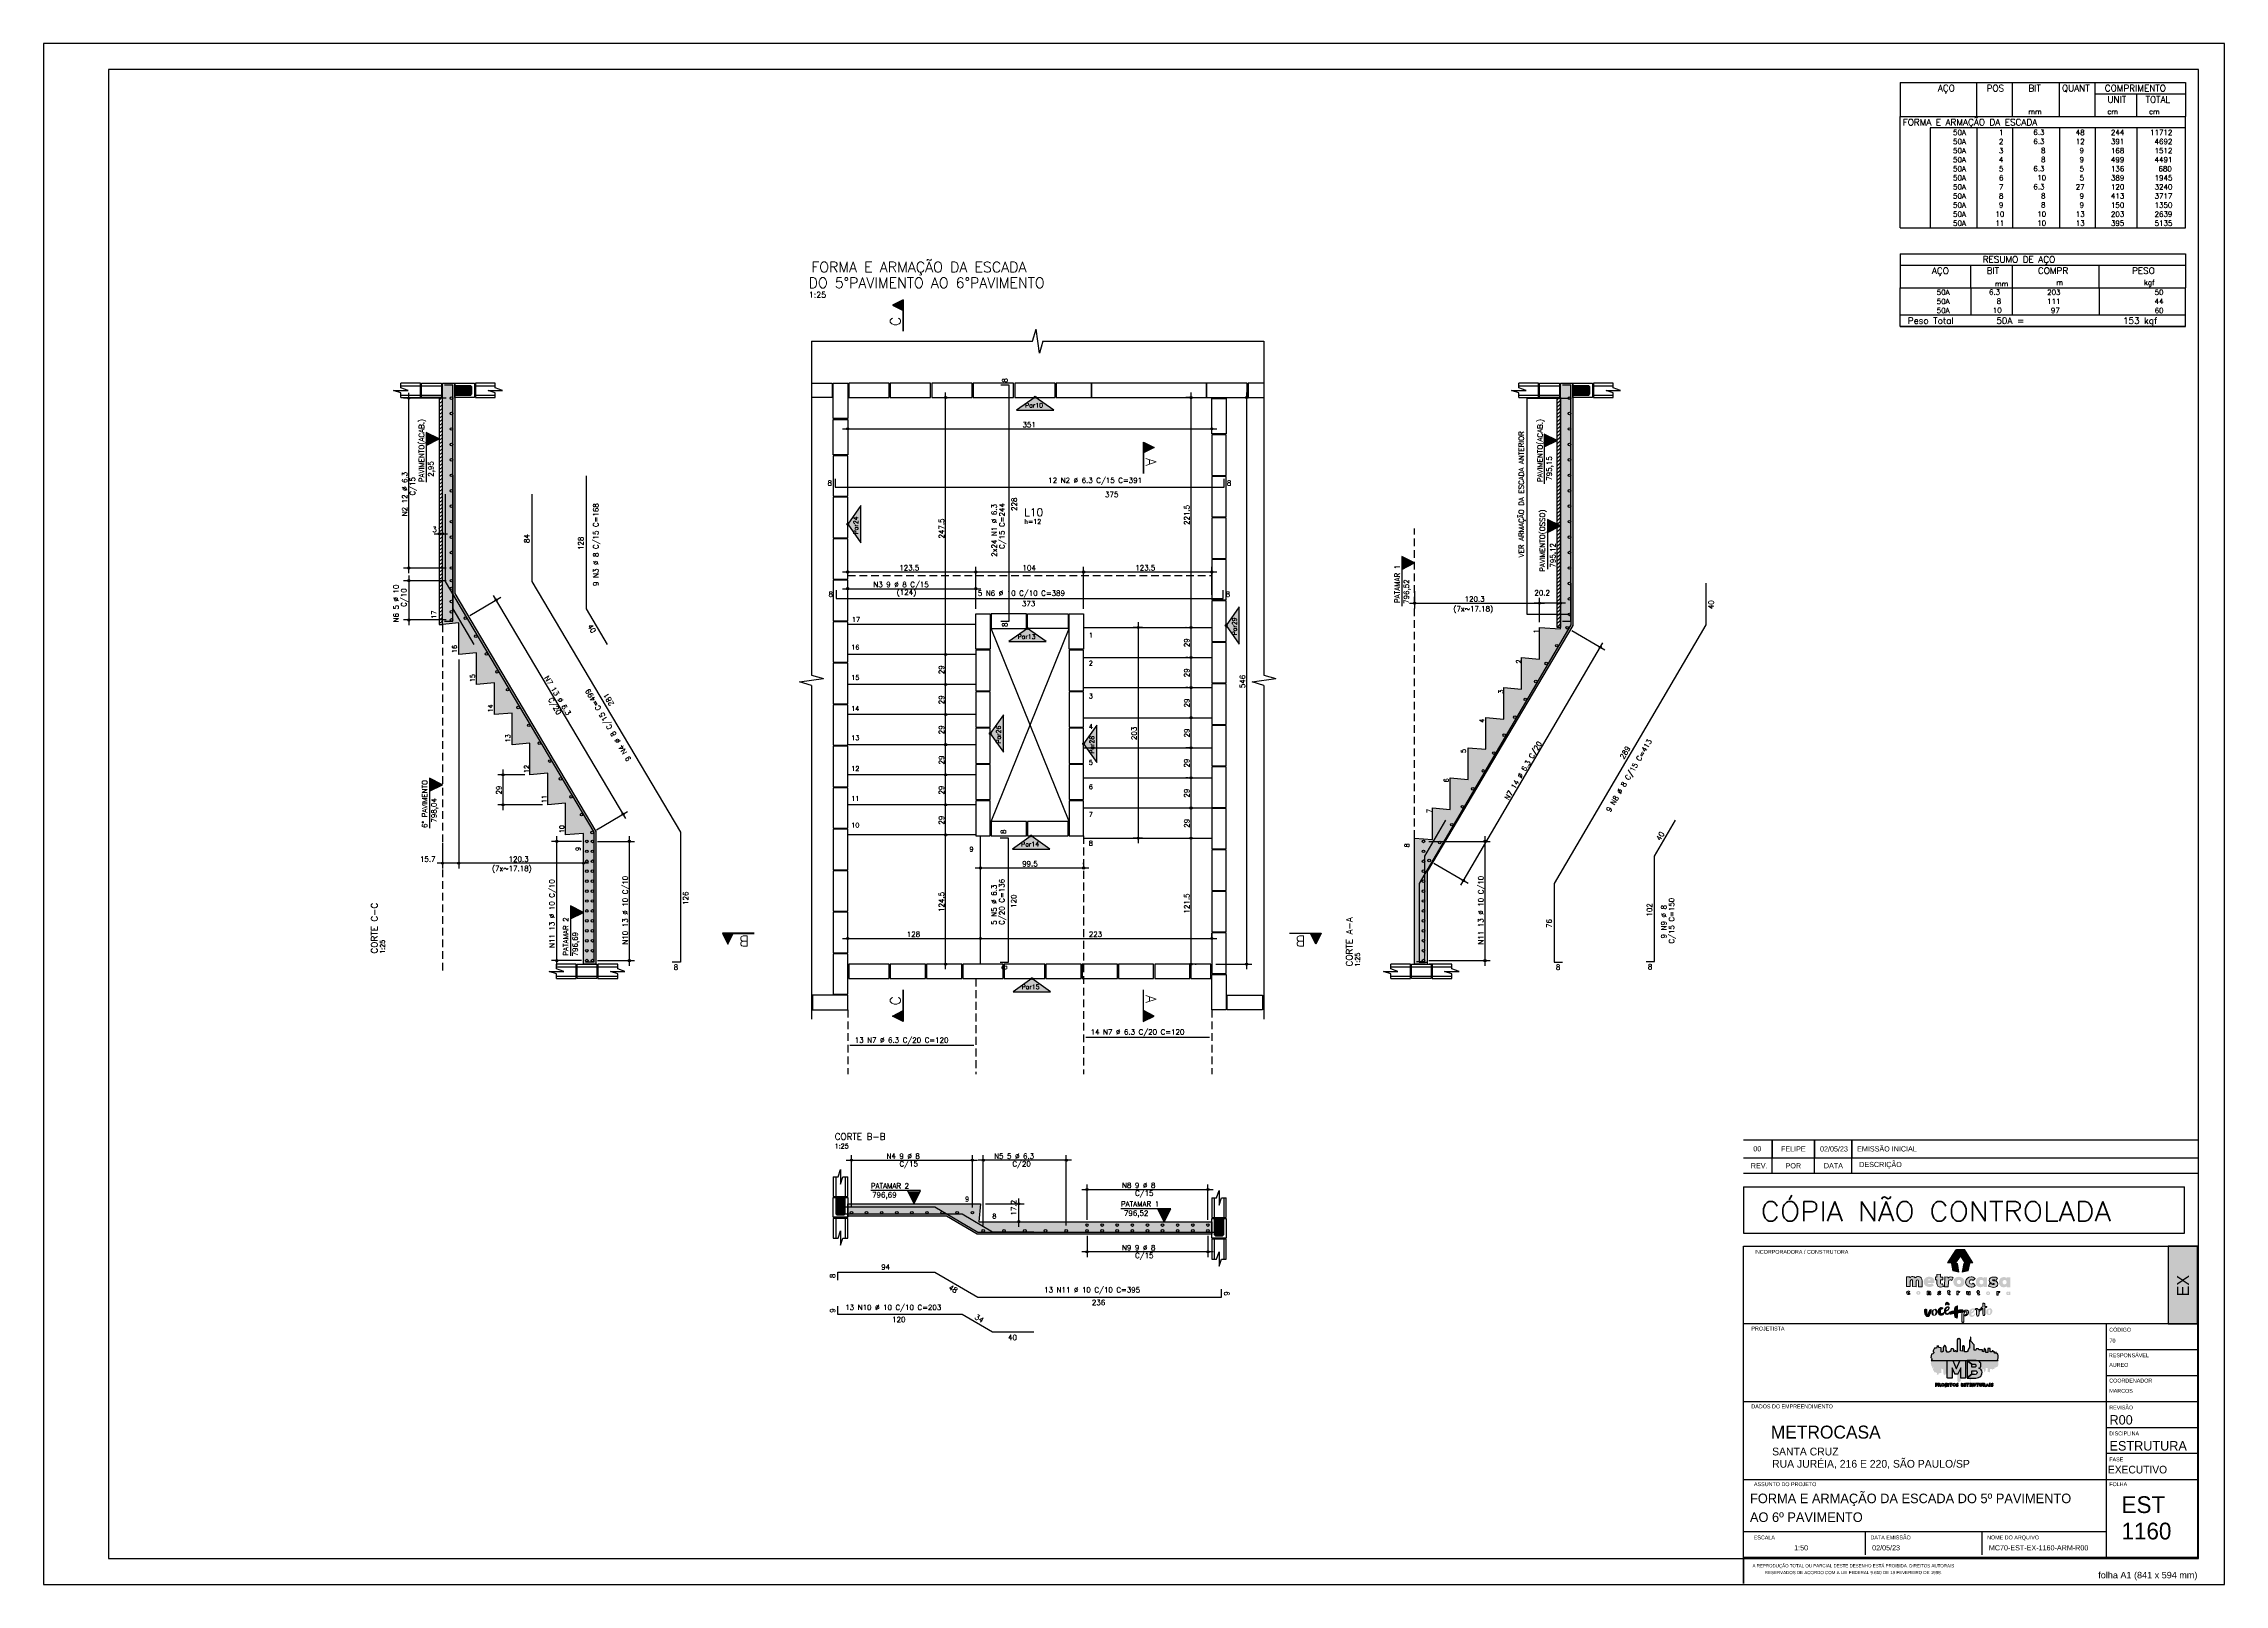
# Model space of a CAD drawing. Extents: x 0 to 84.1, y 0 to 59.4.
import ezdxf
from ezdxf.enums import TextEntityAlignment as Align

# ---------------------------------------------------------------- set-up
doc = ezdxf.new("R2010")
doc.units = 0
doc.header["$MEASUREMENT"] = 0
doc.linetypes.add('ESTILO_TQS_0001', pattern=[0.45, 0.3, -0.15])
doc.layers.get('0').update_dxf_attribs({"linetype": 'CONTINUOUS'})
for name, color, linetype in [('ARQ-MAR', 2, 'CONTINUOUS'), ('ARQ_CAR', 7, 'CONTINUOUS'), ('ARQ_CAR-TXT', 7, 'CONTINUOUS'), ('ARQ_FOLHA', 7, 'CONTINUOUS'), ('ARQ_TXT-2', 2, 'CONTINUOUS'), ('ARQ_TXT-4', 4, 'CONTINUOUS'), ('H7', 1, 'CONTINUOUS'), ('Layer 1', 7, 'CONTINUOUS'), ('PENA_01', 1, 'CONTINUOUS'), ('PENA_02', 2, 'CONTINUOUS'), ('PENA_03', 3, 'CONTINUOUS'), ('PENA_04', 4, 'CONTINUOUS'), ('PENA_05', 5, 'CONTINUOUS'), ('PENA_06', 6, 'CONTINUOUS'), ('PENA_10', 253, 'CONTINUOUS'), ('PENA_23', 50, 'CONTINUOUS'), ('PSG-NV1-HTC-251', 251, 'CONTINUOUS'), ('PSG-NV2-FLH-SELO', 1, 'CONTINUOUS'), ('ver', 20, 'CONTINUOUS'), ('xx-folha', 7, 'CONTINUOUS')]:
    doc.layers.add(name, color=color, linetype=linetype)
doc.styles.add('01-MILLEU', font='GOTHIC.TTF')
doc.styles.add('CARIMBO', font='romans.shx', dxfattribs={"height": 30})
doc.styles.add('R300', font='SIMPLEX.SHX', dxfattribs={"width": 1.1, "height": 5.5})
doc.styles.get("Standard").update_dxf_attribs({"font": 'ROMANS.SHX'})
doc.styles.add('TQS_ARIAL', font='arial.ttf')

# ---------------------------------------------------------------- blocks, each defined once
blk = doc.blocks.new('METROCASA')
at = {"layer": 'Layer 1', "true_color": 0xed1c24}
h = blk.add_hatch(color=240, dxfattribs=at)
h.dxf.hatch_style = 2
h.paths.add_polyline_path([(-1.29, 0.86), (-1.02, -0.59), (0.13, -0.85), (-0.13, 0.85)])
h.paths.add_polyline_path([(2.84, 0.94), (1.22, 3.51), (-0.37, 3.52), (1.27, 0.94)])
h.paths.add_polyline_path([(-2.08, 0.96), (-0.44, 0.95), (0.36, 2.19), (-0.45, 3.48)])
h.paths.add_polyline_path([(0.77, -0.85), (1.92, -0.6), (2.21, 0.84), (1.05, 0.84)])
h = blk.add_hatch(color=240, dxfattribs=at)
h.dxf.hatch_style = 2
edge = h.paths.add_edge_path()
edge.add_spline(control_points=[(-1.94, -1.96), (-1.94, -1.96), (-1.98, -1.76), (-1.98, -1.76), (-1.98, -1.76), (-2.62, -1.75), (-2.62, -1.75), (-2.62, -1.75), (-2.63, -3.66), (-2.63, -3.66), (-2.63, -3.66), (-1.92, -3.66), (-1.92, -3.66), (-1.92, -3.66), (-1.91, -2.67), (-1.91, -2.67), (-1.91, -2.42), (-1.76, -2.31), (-1.58, -2.31), (-1.46, -2.31), (-1.38, -2.34), (-1.26, -2.43), (-1.26, -2.43), (-0.98, -1.92), (-0.98, -1.92), (-1.1, -1.79), (-1.28, -1.71), (-1.48, -1.71), (-1.66, -1.71), (-1.84, -1.79), (-1.94, -1.96)], knot_values=[0, 0, 0, 0, 1, 1, 1, 2, 2, 2, 3, 3, 3, 4, 4, 4, 5, 5, 5, 6, 6, 6, 7, 7, 7, 8, 8, 8, 9, 9, 9, 10, 10, 10, 10], degree=3, periodic=0)
edge = h.paths.add_edge_path()
edge.add_spline(control_points=[(-5.6, -1.69), (-6.11, -1.69), (-6.66, -1.99), (-6.66, -2.69), (-6.67, -3.38), (-6.16, -3.68), (-5.56, -3.68), (-5.23, -3.68), (-4.92, -3.58), (-4.69, -3.37), (-4.69, -3.37), (-5.04, -2.98), (-5.04, -2.98), (-5.16, -3.07), (-5.32, -3.13), (-5.53, -3.13), (-5.68, -3.13), (-5.9, -3.06), (-5.95, -2.89), (-5.95, -2.89), (-4.62, -2.89), (-4.62, -2.89), (-4.45, -2.14), (-4.92, -1.69), (-5.6, -1.69)], knot_values=[0, 0, 0, 0, 1, 1, 1, 2, 2, 2, 3, 3, 3, 4, 4, 4, 5, 5, 5, 6, 6, 6, 7, 7, 7, 8, 8, 8, 8], degree=3, periodic=0)
edge = h.paths.add_edge_path()
edge.add_spline(control_points=[(-5.94, -2.43), (-5.89, -2.12), (-5.27, -2.13), (-5.25, -2.43), (-5.25, -2.43), (-5.94, -2.43), (-5.94, -2.43)], knot_values=[0, 0, 0, 0, 1, 1, 1, 2, 2, 2, 2], degree=3, periodic=0)
edge = h.paths.add_edge_path()
edge.add_spline(control_points=[(4.86, -2), (4.76, -1.84), (4.58, -1.75), (4.31, -1.75), (3.75, -1.74), (3.38, -2.17), (3.38, -2.74), (3.37, -3.29), (3.68, -3.69), (4.24, -3.73), (4.45, -3.74), (4.71, -3.67), (4.87, -3.49), (4.87, -3.49), (4.9, -3.7), (4.9, -3.7), (4.9, -3.7), (5.56, -3.7), (5.56, -3.7), (5.56, -3.7), (5.57, -1.8), (5.57, -1.8), (5.57, -1.8), (4.9, -1.79), (4.9, -1.79), (4.9, -1.79), (4.86, -2), (4.86, -2)], knot_values=[0, 0, 0, 0, 1, 1, 1, 2, 2, 2, 3, 3, 3, 4, 4, 4, 5, 5, 5, 6, 6, 6, 7, 7, 7, 8, 8, 8, 9, 9, 9, 9], degree=3, periodic=0)
edge = h.paths.add_edge_path()
edge.add_spline(control_points=[(4.46, -3.16), (4.25, -3.16), (4.08, -3.01), (4.08, -2.74), (4.08, -2.47), (4.25, -2.32), (4.47, -2.32), (4.72, -2.32), (4.86, -2.49), (4.86, -2.74), (4.86, -2.97), (4.7, -3.16), (4.46, -3.16)], knot_values=[0, 0, 0, 0, 1, 1, 1, 2, 2, 2, 3, 3, 3, 4, 4, 4, 4], degree=3, periodic=0)
edge = h.paths.add_edge_path()
edge.add_spline(control_points=[(-7.68, -1.68), (-7.94, -1.68), (-8.15, -1.76), (-8.31, -1.95), (-8.4, -1.77), (-8.59, -1.69), (-8.78, -1.68), (-8.98, -1.68), (-9.19, -1.76), (-9.31, -1.92), (-9.31, -1.92), (-9.36, -1.72), (-9.36, -1.72), (-9.36, -1.72), (-9.95, -1.71), (-9.95, -1.71), (-9.95, -1.71), (-9.96, -3.62), (-9.96, -3.62), (-9.96, -3.62), (-9.26, -3.62), (-9.26, -3.62), (-9.26, -3.62), (-9.25, -2.58), (-9.25, -2.58), (-9.25, -2.37), (-9.12, -2.27), (-9, -2.27), (-8.87, -2.27), (-8.8, -2.35), (-8.8, -2.57), (-8.8, -2.57), (-8.81, -3.62), (-8.81, -3.62), (-8.81, -3.62), (-8.11, -3.63), (-8.11, -3.63), (-8.11, -3.63), (-8.1, -2.58), (-8.1, -2.58), (-8.1, -2.37), (-7.98, -2.29), (-7.86, -2.29), (-7.75, -2.29), (-7.66, -2.37), (-7.66, -2.57), (-7.66, -2.57), (-7.67, -3.63), (-7.67, -3.63), (-7.67, -3.63), (-6.96, -3.63), (-6.96, -3.63), (-6.96, -3.63), (-6.95, -2.57), (-6.95, -2.57), (-6.95, -1.94), (-7.26, -1.68), (-7.68, -1.68)], knot_values=[0, 0, 0, 0, 1, 1, 1, 2, 2, 2, 3, 3, 3, 4, 4, 4, 5, 5, 5, 6, 6, 6, 7, 7, 7, 8, 8, 8, 9, 9, 9, 10, 10, 10, 11, 11, 11, 12, 12, 12, 13, 13, 13, 14, 14, 14, 15, 15, 15, 16, 16, 16, 17, 17, 17, 18, 18, 18, 19, 19, 19, 19], degree=3, periodic=0)
edge = h.paths.add_edge_path()
edge.add_spline(control_points=[(-3.23, -3.11), (-3.34, -3.11), (-3.41, -3.06), (-3.42, -2.93), (-3.42, -2.93), (-3.41, -2.3), (-3.41, -2.3), (-3.41, -2.3), (-2.98, -2.3), (-2.98, -2.3), (-2.98, -2.3), (-2.98, -1.76), (-2.98, -1.76), (-2.98, -1.76), (-3.41, -1.76), (-3.41, -1.76), (-3.41, -1.76), (-3.4, -1.21), (-3.4, -1.21), (-3.4, -1.21), (-4.11, -1.28), (-4.11, -1.28), (-4.11, -1.28), (-4.11, -1.76), (-4.11, -1.76), (-4.11, -1.76), (-4.42, -1.75), (-4.42, -1.75), (-4.42, -1.75), (-4.42, -2.3), (-4.42, -2.3), (-4.42, -2.3), (-4.11, -2.3), (-4.11, -2.3), (-4.11, -2.3), (-4.12, -2.92), (-4.12, -2.92), (-4.13, -3.52), (-3.79, -3.69), (-3.42, -3.7), (-3.22, -3.7), (-3.03, -3.66), (-2.87, -3.57), (-2.87, -3.57), (-3.02, -3.05), (-3.02, -3.05), (-3.08, -3.09), (-3.16, -3.11), (-3.23, -3.11)], knot_values=[0, 0, 0, 0, 1, 1, 1, 2, 2, 2, 3, 3, 3, 4, 4, 4, 5, 5, 5, 6, 6, 6, 7, 7, 7, 8, 8, 8, 9, 9, 9, 10, 10, 10, 11, 11, 11, 12, 12, 12, 13, 13, 13, 14, 14, 14, 15, 15, 15, 16, 16, 16, 16], degree=3, periodic=0)
edge = h.paths.add_edge_path()
edge.add_spline(control_points=[(2.53, -3.13), (2.26, -3.13), (2.12, -2.94), (2.12, -2.74), (2.12, -2.5), (2.27, -2.3), (2.54, -2.3), (2.66, -2.3), (2.77, -2.35), (2.86, -2.44), (2.86, -2.44), (3.24, -2.04), (3.24, -2.04), (3.04, -1.84), (2.77, -1.74), (2.5, -1.74), (1.96, -1.73), (1.43, -2.04), (1.42, -2.73), (1.42, -3.44), (1.94, -3.72), (2.5, -3.72), (2.78, -3.72), (3.06, -3.6), (3.28, -3.4), (3.28, -3.4), (2.88, -2.98), (2.88, -2.98), (2.79, -3.08), (2.66, -3.13), (2.53, -3.13)], knot_values=[0, 0, 0, 0, 1, 1, 1, 2, 2, 2, 3, 3, 3, 4, 4, 4, 5, 5, 5, 6, 6, 6, 7, 7, 7, 8, 8, 8, 9, 9, 9, 10, 10, 10, 10], degree=3, periodic=0)
edge = h.paths.add_edge_path()
edge.add_spline(control_points=[(9.37, -1.82), (9.37, -1.82), (9.33, -2.02), (9.33, -2.02), (9.23, -1.87), (9.04, -1.77), (8.77, -1.77), (8.22, -1.77), (7.85, -2.2), (7.84, -2.76), (7.84, -3.31), (8.15, -3.71), (8.71, -3.75), (8.92, -3.76), (9.17, -3.7), (9.34, -3.51), (9.34, -3.51), (9.37, -3.72), (9.37, -3.72), (9.37, -3.72), (10.02, -3.72), (10.02, -3.72), (10.02, -3.72), (10.03, -1.82), (10.03, -1.82), (10.03, -1.82), (9.37, -1.82), (9.37, -1.82)], knot_values=[0, 0, 0, 0, 1, 1, 1, 2, 2, 2, 3, 3, 3, 4, 4, 4, 5, 5, 5, 6, 6, 6, 7, 7, 7, 8, 8, 8, 9, 9, 9, 9], degree=3, periodic=0)
edge = h.paths.add_edge_path()
edge.add_spline(control_points=[(8.93, -3.18), (8.71, -3.18), (8.55, -3.03), (8.55, -2.76), (8.55, -2.5), (8.72, -2.34), (8.93, -2.35), (9.18, -2.35), (9.32, -2.51), (9.32, -2.77), (9.32, -2.99), (9.17, -3.18), (8.93, -3.18)], knot_values=[0, 0, 0, 0, 1, 1, 1, 2, 2, 2, 3, 3, 3, 4, 4, 4, 4], degree=3, periodic=0)
edge = h.paths.add_edge_path()
edge.add_spline(control_points=[(6.78, -2.48), (6.66, -2.48), (6.63, -2.42), (6.63, -2.39), (6.63, -2.32), (6.7, -2.29), (6.8, -2.3), (6.96, -2.29), (7.18, -2.35), (7.28, -2.41), (7.28, -2.41), (7.58, -1.99), (7.58, -1.99), (7.4, -1.85), (7.12, -1.76), (6.81, -1.76), (6.36, -1.75), (5.93, -1.92), (5.93, -2.38), (5.92, -2.84), (6.37, -2.99), (6.74, -3), (6.88, -3.02), (6.94, -3.05), (6.94, -3.11), (6.94, -3.17), (6.87, -3.2), (6.75, -3.2), (6.59, -3.19), (6.36, -3.18), (6.07, -2.98), (6.07, -2.98), (5.84, -3.5), (5.84, -3.5), (6.05, -3.66), (6.43, -3.75), (6.76, -3.76), (7.22, -3.76), (7.65, -3.58), (7.65, -3.11), (7.65, -2.61), (7.17, -2.49), (6.78, -2.48)], knot_values=[0, 0, 0, 0, 1, 1, 1, 2, 2, 2, 3, 3, 3, 4, 4, 4, 5, 5, 5, 6, 6, 6, 7, 7, 7, 8, 8, 8, 9, 9, 9, 10, 10, 10, 11, 11, 11, 12, 12, 12, 13, 13, 13, 14, 14, 14, 14], degree=3, periodic=0)
edge = h.paths.add_edge_path()
edge.add_spline(control_points=[(0.13, -1.72), (-0.42, -1.72), (-0.95, -2.01), (-0.96, -2.72), (-0.96, -3.41), (-0.42, -3.71), (0.12, -3.72), (0.66, -3.72), (1.21, -3.42), (1.22, -2.73), (1.22, -2.03), (0.7, -1.73), (0.13, -1.72)], knot_values=[0, 0, 0, 0, 1, 1, 1, 2, 2, 2, 3, 3, 3, 4, 4, 4, 4], degree=3, periodic=0)
edge = h.paths.add_edge_path()
edge.add_spline(control_points=[(0.13, -3.13), (-0.12, -3.13), (-0.27, -2.94), (-0.26, -2.72), (-0.26, -2.5), (-0.12, -2.3), (0.13, -2.31), (0.38, -2.31), (0.52, -2.5), (0.52, -2.72), (0.52, -2.96), (0.37, -3.14), (0.13, -3.13)], knot_values=[0, 0, 0, 0, 1, 1, 1, 2, 2, 2, 3, 3, 3, 4, 4, 4, 4], degree=3, periodic=0)
at = {"layer": 'Layer 1', "true_color": 0x404041}
h = blk.add_hatch(color=250, dxfattribs=at)
h.dxf.hatch_style = 2
edge = h.paths.add_edge_path()
edge.add_spline(control_points=[(-3.66, -4.74), (-3.71, -4.74), (-3.72, -4.72), (-3.72, -4.71), (-3.72, -4.68), (-3.69, -4.68), (-3.66, -4.68), (-3.6, -4.68), (-3.52, -4.7), (-3.48, -4.72), (-3.48, -4.72), (-3.38, -4.57), (-3.38, -4.57), (-3.44, -4.52), (-3.54, -4.48), (-3.65, -4.48), (-3.81, -4.48), (-3.97, -4.54), (-3.97, -4.71), (-3.97, -4.87), (-3.81, -4.92), (-3.68, -4.93), (-3.63, -4.93), (-3.61, -4.94), (-3.61, -4.97), (-3.61, -4.99), (-3.63, -5), (-3.68, -5), (-3.73, -5), (-3.81, -4.99), (-3.92, -4.92), (-3.92, -4.92), (-4, -5.11), (-4, -5.11), (-3.92, -5.16), (-3.79, -5.2), (-3.67, -5.2), (-3.51, -5.2), (-3.36, -5.14), (-3.35, -4.97), (-3.35, -4.79), (-3.52, -4.75), (-3.66, -4.74)], knot_values=[0, 0, 0, 0, 1, 1, 1, 2, 2, 2, 3, 3, 3, 4, 4, 4, 5, 5, 5, 6, 6, 6, 7, 7, 7, 8, 8, 8, 9, 9, 9, 10, 10, 10, 11, 11, 11, 12, 12, 12, 13, 13, 13, 14, 14, 14, 14], degree=3, periodic=0)
edge = h.paths.add_edge_path()
edge.add_spline(control_points=[(-5.55, -4.47), (-5.62, -4.47), (-5.7, -4.5), (-5.76, -4.56), (-5.76, -4.56), (-5.77, -4.49), (-5.77, -4.49), (-5.77, -4.49), (-6, -4.49), (-6, -4.49), (-6, -4.49), (-6, -5.17), (-6, -5.17), (-6, -5.17), (-5.75, -5.17), (-5.75, -5.17), (-5.75, -5.17), (-5.75, -4.81), (-5.75, -4.81), (-5.75, -4.72), (-5.69, -4.68), (-5.63, -4.68), (-5.58, -4.68), (-5.54, -4.71), (-5.54, -4.79), (-5.54, -4.79), (-5.54, -5.17), (-5.54, -5.17), (-5.54, -5.17), (-5.29, -5.17), (-5.29, -5.17), (-5.29, -5.17), (-5.28, -4.79), (-5.28, -4.79), (-5.28, -4.55), (-5.4, -4.48), (-5.55, -4.47)], knot_values=[0, 0, 0, 0, 1, 1, 1, 2, 2, 2, 3, 3, 3, 4, 4, 4, 5, 5, 5, 6, 6, 6, 7, 7, 7, 8, 8, 8, 9, 9, 9, 10, 10, 10, 11, 11, 11, 12, 12, 12, 12], degree=3, periodic=0)
edge = h.paths.add_edge_path()
edge.add_spline(control_points=[(-7.69, -4.46), (-7.89, -4.46), (-8.08, -4.57), (-8.08, -4.82), (-8.08, -5.06), (-7.89, -5.17), (-7.69, -5.17), (-7.5, -5.18), (-7.3, -5.07), (-7.3, -4.82), (-7.3, -4.57), (-7.49, -4.47), (-7.69, -4.46)], knot_values=[0, 0, 0, 0, 1, 1, 1, 2, 2, 2, 3, 3, 3, 4, 4, 4, 4], degree=3, periodic=0)
edge = h.paths.add_edge_path()
edge.add_spline(control_points=[(-7.69, -4.97), (-7.78, -4.97), (-7.83, -4.9), (-7.83, -4.82), (-7.83, -4.74), (-7.78, -4.67), (-7.69, -4.67), (-7.6, -4.67), (-7.55, -4.74), (-7.55, -4.82), (-7.55, -4.9), (-7.61, -4.97), (-7.69, -4.97)], knot_values=[0, 0, 0, 0, 1, 1, 1, 2, 2, 2, 3, 3, 3, 4, 4, 4, 4], degree=3, periodic=0)
edge = h.paths.add_edge_path()
edge.add_spline(control_points=[(-9.57, -4.95), (-9.67, -4.95), (-9.72, -4.88), (-9.72, -4.81), (-9.72, -4.73), (-9.67, -4.66), (-9.57, -4.66), (-9.53, -4.66), (-9.49, -4.67), (-9.46, -4.71), (-9.46, -4.71), (-9.32, -4.56), (-9.32, -4.56), (-9.39, -4.49), (-9.49, -4.45), (-9.59, -4.45), (-9.78, -4.45), (-9.97, -4.56), (-9.97, -4.81), (-9.97, -5.06), (-9.78, -5.16), (-9.59, -5.16), (-9.48, -5.16), (-9.39, -5.12), (-9.3, -5.05), (-9.3, -5.05), (-9.45, -4.9), (-9.45, -4.9), (-9.48, -4.93), (-9.53, -4.95), (-9.57, -4.95)], knot_values=[0, 0, 0, 0, 1, 1, 1, 2, 2, 2, 3, 3, 3, 4, 4, 4, 5, 5, 5, 6, 6, 6, 7, 7, 7, 8, 8, 8, 9, 9, 9, 10, 10, 10, 10], degree=3, periodic=0)
edge = h.paths.add_edge_path()
edge.add_spline(control_points=[(-1.68, -5), (-1.72, -5), (-1.74, -4.98), (-1.74, -4.93), (-1.74, -4.93), (-1.74, -4.71), (-1.74, -4.71), (-1.74, -4.71), (-1.59, -4.71), (-1.59, -4.71), (-1.59, -4.71), (-1.59, -4.52), (-1.59, -4.52), (-1.59, -4.52), (-1.74, -4.52), (-1.74, -4.52), (-1.74, -4.52), (-1.74, -4.32), (-1.74, -4.32), (-1.74, -4.32), (-1.99, -4.34), (-1.99, -4.34), (-1.99, -4.34), (-1.99, -4.51), (-1.99, -4.51), (-1.99, -4.51), (-2.1, -4.51), (-2.1, -4.51), (-2.1, -4.51), (-2.1, -4.71), (-2.1, -4.71), (-2.1, -4.71), (-1.99, -4.71), (-1.99, -4.71), (-1.99, -4.71), (-1.99, -4.93), (-1.99, -4.93), (-2, -5.14), (-1.88, -5.21), (-1.74, -5.21), (-1.67, -5.21), (-1.61, -5.19), (-1.55, -5.16), (-1.55, -5.16), (-1.6, -4.97), (-1.6, -4.97), (-1.62, -4.99), (-1.65, -5), (-1.68, -5)], knot_values=[0, 0, 0, 0, 1, 1, 1, 2, 2, 2, 3, 3, 3, 4, 4, 4, 5, 5, 5, 6, 6, 6, 7, 7, 7, 8, 8, 8, 9, 9, 9, 10, 10, 10, 11, 11, 11, 12, 12, 12, 13, 13, 13, 14, 14, 14, 15, 15, 15, 16, 16, 16, 16], degree=3, periodic=0)
edge = h.paths.add_edge_path()
edge.add_spline(control_points=[(9.78, -4.57), (9.78, -4.57), (9.77, -4.65), (9.77, -4.65), (9.73, -4.59), (9.66, -4.56), (9.57, -4.56), (9.37, -4.56), (9.24, -4.71), (9.24, -4.91), (9.24, -5.11), (9.35, -5.25), (9.55, -5.26), (9.62, -5.27), (9.71, -5.24), (9.77, -5.18), (9.77, -5.18), (9.78, -5.25), (9.78, -5.25), (9.78, -5.25), (10.01, -5.25), (10.01, -5.25), (10.01, -5.25), (10.02, -4.57), (10.02, -4.57), (10.02, -4.57), (9.78, -4.57), (9.78, -4.57)], knot_values=[0, 0, 0, 0, 1, 1, 1, 2, 2, 2, 3, 3, 3, 4, 4, 4, 5, 5, 5, 6, 6, 6, 7, 7, 7, 8, 8, 8, 9, 9, 9, 9], degree=3, periodic=0)
edge = h.paths.add_edge_path()
edge.add_spline(control_points=[(9.62, -5.06), (9.55, -5.06), (9.49, -5), (9.49, -4.91), (9.49, -4.82), (9.55, -4.76), (9.62, -4.76), (9.71, -4.76), (9.76, -4.82), (9.76, -4.91), (9.76, -4.99), (9.71, -5.06), (9.62, -5.06)], knot_values=[0, 0, 0, 0, 1, 1, 1, 2, 2, 2, 3, 3, 3, 4, 4, 4, 4], degree=3, periodic=0)
edge = h.paths.add_edge_path()
edge.add_spline(control_points=[(7.69, -4.64), (7.69, -4.64), (7.68, -4.56), (7.68, -4.56), (7.68, -4.56), (7.45, -4.56), (7.45, -4.56), (7.45, -4.56), (7.45, -5.24), (7.45, -5.24), (7.45, -5.24), (7.7, -5.24), (7.7, -5.24), (7.7, -5.24), (7.7, -4.89), (7.7, -4.89), (7.7, -4.8), (7.76, -4.76), (7.82, -4.76), (7.86, -4.76), (7.89, -4.77), (7.93, -4.8), (7.93, -4.8), (8.04, -4.62), (8.04, -4.62), (7.99, -4.57), (7.93, -4.55), (7.86, -4.55), (7.79, -4.55), (7.73, -4.57), (7.69, -4.64)], knot_values=[0, 0, 0, 0, 1, 1, 1, 2, 2, 2, 3, 3, 3, 4, 4, 4, 5, 5, 5, 6, 6, 6, 7, 7, 7, 8, 8, 8, 9, 9, 9, 10, 10, 10, 10], degree=3, periodic=0)
edge = h.paths.add_edge_path()
edge.add_spline(control_points=[(5.76, -4.54), (5.56, -4.54), (5.37, -4.64), (5.37, -4.89), (5.37, -5.14), (5.56, -5.24), (5.75, -5.25), (5.95, -5.25), (6.14, -5.14), (6.14, -4.89), (6.15, -4.65), (5.96, -4.54), (5.76, -4.54)], knot_values=[0, 0, 0, 0, 1, 1, 1, 2, 2, 2, 3, 3, 3, 4, 4, 4, 4], degree=3, periodic=0)
edge = h.paths.add_edge_path()
edge.add_spline(control_points=[(5.76, -5.04), (5.67, -5.04), (5.62, -4.97), (5.62, -4.89), (5.62, -4.81), (5.67, -4.74), (5.76, -4.74), (5.85, -4.74), (5.9, -4.81), (5.9, -4.89), (5.9, -4.97), (5.84, -5.04), (5.76, -5.04)], knot_values=[0, 0, 0, 0, 1, 1, 1, 2, 2, 2, 3, 3, 3, 4, 4, 4, 4], degree=3, periodic=0)
edge = h.paths.add_edge_path()
edge.add_spline(control_points=[(4, -5.03), (3.96, -5.03), (3.94, -5.01), (3.93, -4.96), (3.93, -4.96), (3.94, -4.74), (3.94, -4.74), (3.94, -4.74), (4.09, -4.74), (4.09, -4.74), (4.09, -4.74), (4.09, -4.55), (4.09, -4.55), (4.09, -4.55), (3.94, -4.55), (3.94, -4.55), (3.94, -4.55), (3.94, -4.35), (3.94, -4.35), (3.94, -4.35), (3.69, -4.38), (3.69, -4.38), (3.69, -4.38), (3.69, -4.54), (3.69, -4.54), (3.69, -4.54), (3.58, -4.54), (3.58, -4.54), (3.58, -4.54), (3.58, -4.74), (3.58, -4.74), (3.58, -4.74), (3.69, -4.74), (3.69, -4.74), (3.69, -4.74), (3.68, -4.96), (3.68, -4.96), (3.68, -5.17), (3.8, -5.24), (3.93, -5.24), (4, -5.24), (4.07, -5.22), (4.13, -5.19), (4.13, -5.19), (4.08, -5), (4.08, -5), (4.05, -5.02), (4.03, -5.03), (4, -5.03)], knot_values=[0, 0, 0, 0, 1, 1, 1, 2, 2, 2, 3, 3, 3, 4, 4, 4, 5, 5, 5, 6, 6, 6, 7, 7, 7, 8, 8, 8, 9, 9, 9, 10, 10, 10, 11, 11, 11, 12, 12, 12, 13, 13, 13, 14, 14, 14, 15, 15, 15, 16, 16, 16, 16], degree=3, periodic=0)
edge = h.paths.add_edge_path()
edge.add_spline(control_points=[(2.03, -4.89), (2.03, -4.98), (1.97, -5.02), (1.91, -5.02), (1.87, -5.02), (1.82, -4.99), (1.82, -4.9), (1.82, -4.9), (1.82, -4.53), (1.82, -4.53), (1.82, -4.53), (1.57, -4.53), (1.57, -4.53), (1.57, -4.53), (1.57, -4.9), (1.57, -4.9), (1.57, -5.15), (1.69, -5.22), (1.83, -5.22), (1.9, -5.23), (1.99, -5.2), (2.05, -5.14), (2.05, -5.14), (2.06, -5.21), (2.06, -5.21), (2.06, -5.21), (2.28, -5.21), (2.28, -5.21), (2.28, -5.21), (2.28, -4.53), (2.28, -4.53), (2.28, -4.53), (2.03, -4.53), (2.03, -4.53), (2.03, -4.53), (2.03, -4.89), (2.03, -4.89)], knot_values=[0, 0, 0, 0, 1, 1, 1, 2, 2, 2, 3, 3, 3, 4, 4, 4, 5, 5, 5, 6, 6, 6, 7, 7, 7, 8, 8, 8, 9, 9, 9, 10, 10, 10, 11, 11, 11, 12, 12, 12, 12], degree=3, periodic=0)
edge = h.paths.add_edge_path()
edge.add_spline(control_points=[(-0.02, -4.59), (-0.02, -4.59), (-0.04, -4.52), (-0.04, -4.52), (-0.04, -4.52), (-0.26, -4.52), (-0.26, -4.52), (-0.26, -4.52), (-0.27, -5.2), (-0.27, -5.2), (-0.27, -5.2), (-0.02, -5.2), (-0.02, -5.2), (-0.02, -5.2), (-0.01, -4.85), (-0.01, -4.85), (-0.01, -4.76), (0.04, -4.72), (0.1, -4.72), (0.15, -4.72), (0.18, -4.73), (0.22, -4.76), (0.22, -4.76), (0.32, -4.58), (0.32, -4.58), (0.28, -4.53), (0.21, -4.51), (0.14, -4.5), (0.08, -4.5), (0.01, -4.53), (-0.02, -4.59)], knot_values=[0, 0, 0, 0, 1, 1, 1, 2, 2, 2, 3, 3, 3, 4, 4, 4, 5, 5, 5, 6, 6, 6, 7, 7, 7, 8, 8, 8, 9, 9, 9, 10, 10, 10, 10], degree=3, periodic=0)
h = blk.add_hatch(color=250, dxfattribs=at)
h.dxf.hatch_style = 2
edge = h.paths.add_edge_path()
edge.add_spline(control_points=[(-2.43, -7.17), (-2.4, -7.16), (-2.38, -7.15), (-2.36, -7.14), (-2.33, -7.13), (-2.31, -7.11), (-2.3, -7.09), (-2.28, -7.07), (-2.26, -7.04), (-2.24, -7.01), (-2.22, -6.98), (-2.2, -6.95), (-2.17, -6.92), (-2.15, -6.93), (-2.11, -6.95), (-2.08, -6.98), (-2.05, -7.01), (-2.01, -7.04), (-1.98, -7.06), (-1.94, -7.09), (-1.9, -7.11), (-1.87, -7.13), (-1.84, -7.14), (-1.81, -7.14), (-1.78, -7.12), (-1.75, -7.1), (-1.75, -7.07), (-1.76, -7.02), (-1.78, -6.98), (-1.8, -6.94), (-1.84, -6.89), (-1.87, -6.84), (-1.91, -6.8), (-1.96, -6.76), (-2, -6.72), (-2.04, -6.69), (-2.07, -6.68), (-2.11, -6.66), (-2.15, -6.65), (-2.18, -6.64), (-2.21, -6.64), (-2.24, -6.64), (-2.26, -6.65), (-2.29, -6.66), (-2.31, -6.68), (-2.33, -6.71), (-2.35, -6.73), (-2.36, -6.77), (-2.38, -6.82), (-2.4, -6.84), (-2.41, -6.87), (-2.43, -6.91), (-2.44, -6.95), (-2.46, -6.99), (-2.47, -7.03), (-2.48, -7.07), (-2.48, -7.11), (-2.48, -7.14), (-2.47, -7.16), (-2.46, -7.18), (-2.43, -7.17)], knot_values=[0, 0, 0, 0, 1, 1, 1, 2, 2, 2, 3, 3, 3, 4, 4, 4, 5, 5, 5, 6, 6, 6, 7, 7, 7, 8, 8, 8, 9, 9, 9, 10, 10, 10, 11, 11, 11, 12, 12, 12, 13, 13, 13, 14, 14, 14, 15, 15, 15, 16, 16, 16, 17, 17, 17, 18, 18, 18, 19, 19, 19, 20, 20, 20, 20], degree=3, periodic=0)
edge = h.paths.add_edge_path()
edge.add_spline(control_points=[(-5.26, -8.04), (-5.28, -8.03), (-5.33, -8.05), (-5.4, -8.1), (-5.49, -8.17), (-5.55, -8.25), (-5.6, -8.35), (-5.65, -8.45), (-5.69, -8.55), (-5.71, -8.65), (-5.74, -8.76), (-5.76, -8.85), (-5.77, -8.93), (-5.78, -9.02), (-5.8, -9.07), (-5.81, -9.1), (-5.83, -9.13), (-5.85, -9.12), (-5.88, -9.08), (-5.91, -9.04), (-5.94, -8.98), (-5.97, -8.89), (-6, -8.8), (-6.02, -8.7), (-6.04, -8.57), (-6.05, -8.44), (-6.05, -8.3), (-6.03, -8.14), (-6.03, -8.11), (-6.04, -8.08), (-6.06, -8.06), (-6.09, -8.03), (-6.12, -8.01), (-6.16, -8), (-6.2, -7.98), (-6.25, -7.98), (-6.3, -7.98), (-6.35, -7.99), (-6.4, -8), (-6.45, -8.03), (-6.48, -8.05), (-6.5, -8.08), (-6.52, -8.13), (-6.53, -8.18), (-6.53, -8.24), (-6.53, -8.31), (-6.53, -8.38), (-6.52, -8.45), (-6.5, -8.52), (-6.49, -8.6), (-6.47, -8.67), (-6.45, -8.74), (-6.43, -8.81), (-6.41, -8.87), (-6.39, -8.93), (-6.36, -8.98), (-6.34, -9.03), (-6.32, -9.05), (-6.29, -9.1), (-6.26, -9.14), (-6.23, -9.18), (-6.19, -9.23), (-6.16, -9.27), (-6.11, -9.3), (-6.07, -9.34), (-6.02, -9.36), (-5.96, -9.37), (-5.9, -9.38), (-5.83, -9.38), (-5.75, -9.35), (-5.71, -9.34), (-5.67, -9.31), (-5.63, -9.25), (-5.58, -9.19), (-5.54, -9.12), (-5.51, -9.05), (-5.47, -8.98), (-5.44, -8.9), (-5.41, -8.82), (-5.38, -8.74), (-5.36, -8.67), (-5.34, -8.61), (-5.32, -8.53), (-5.29, -8.44), (-5.27, -8.36), (-5.25, -8.27), (-5.23, -8.2), (-5.23, -8.15), (-5.22, -8.09), (-5.23, -8.06), (-5.26, -8.04)], knot_values=[0, 0, 0, 0, 1, 1, 1, 2, 2, 2, 3, 3, 3, 4, 4, 4, 5, 5, 5, 6, 6, 6, 7, 7, 7, 8, 8, 8, 9, 9, 9, 10, 10, 10, 11, 11, 11, 12, 12, 12, 13, 13, 13, 14, 14, 14, 15, 15, 15, 16, 16, 16, 17, 17, 17, 18, 18, 18, 19, 19, 19, 20, 20, 20, 21, 21, 21, 22, 22, 22, 23, 23, 23, 24, 24, 24, 25, 25, 25, 26, 26, 26, 27, 27, 27, 28, 28, 28, 29, 29, 29, 30, 30, 30, 30], degree=3, periodic=0)
edge = h.paths.add_edge_path()
edge.add_spline(control_points=[(-1.57, -8.39), (-1.57, -8.35), (-1.58, -8.33), (-1.6, -8.33), (-1.62, -8.34), (-1.64, -8.36), (-1.66, -8.39), (-1.68, -8.43), (-1.71, -8.47), (-1.75, -8.52), (-1.78, -8.56), (-1.82, -8.61), (-1.87, -8.65), (-1.92, -8.7), (-1.99, -8.73), (-2.07, -8.75), (-2.11, -8.76), (-2.14, -8.76), (-2.17, -8.75), (-2.19, -8.74), (-2.22, -8.73), (-2.24, -8.72), (-2.26, -8.7), (-2.27, -8.68), (-2.28, -8.66), (-2.3, -8.64), (-2.31, -8.61), (-2.31, -8.59), (-2.33, -8.53), (-2.34, -8.45), (-2.33, -8.37), (-2.27, -8.37), (-2.2, -8.36), (-2.14, -8.33), (-2.08, -8.31), (-2.02, -8.28), (-1.96, -8.23), (-1.89, -8.19), (-1.83, -8.12), (-1.77, -8.03), (-1.71, -7.95), (-1.68, -7.87), (-1.66, -7.8), (-1.65, -7.72), (-1.65, -7.65), (-1.67, -7.59), (-1.69, -7.53), (-1.72, -7.48), (-1.77, -7.45), (-1.81, -7.41), (-1.87, -7.39), (-1.93, -7.39), (-2, -7.4), (-2.06, -7.41), (-2.13, -7.43), (-2.2, -7.44), (-2.26, -7.47), (-2.32, -7.5), (-2.38, -7.53), (-2.44, -7.57), (-2.49, -7.62), (-2.54, -7.67), (-2.58, -7.72), (-2.62, -7.78), (-2.66, -7.87), (-2.7, -7.94), (-2.72, -8.02), (-2.74, -8.1), (-2.75, -8.16), (-2.76, -8.22), (-2.77, -8.29), (-2.77, -8.36), (-2.76, -8.42), (-2.75, -8.52), (-2.72, -8.62), (-2.68, -8.71), (-2.65, -8.78), (-2.6, -8.86), (-2.54, -8.92), (-2.47, -8.99), (-2.39, -9.03), (-2.28, -9.05), (-2.17, -9.07), (-2.07, -9.07), (-1.98, -9.04), (-1.9, -9.01), (-1.83, -8.97), (-1.78, -8.91), (-1.72, -8.86), (-1.68, -8.8), (-1.64, -8.73), (-1.61, -8.66), (-1.59, -8.6), (-1.58, -8.54), (-1.57, -8.48), (-1.56, -8.43), (-1.57, -8.39)], knot_values=[0, 0, 0, 0, 1, 1, 1, 2, 2, 2, 3, 3, 3, 4, 4, 4, 5, 5, 5, 6, 6, 6, 7, 7, 7, 8, 8, 8, 9, 9, 9, 10, 10, 10, 11, 11, 11, 12, 12, 12, 13, 13, 13, 14, 14, 14, 15, 15, 15, 16, 16, 16, 17, 17, 17, 18, 18, 18, 19, 19, 19, 20, 20, 20, 21, 21, 21, 22, 22, 22, 23, 23, 23, 24, 24, 24, 25, 25, 25, 26, 26, 26, 27, 27, 27, 28, 28, 28, 29, 29, 29, 30, 30, 30, 31, 31, 31, 32, 32, 32, 32], degree=3, periodic=0)
edge = h.paths.add_edge_path()
edge.add_spline(control_points=[(-2.31, -8.07), (-2.31, -8.04), (-2.3, -8.01), (-2.29, -7.98), (-2.27, -7.95), (-2.25, -7.9), (-2.23, -7.85), (-2.2, -7.81), (-2.17, -7.77), (-2.14, -7.75), (-2.1, -7.72), (-2.07, -7.7), (-2.03, -7.69), (-1.99, -7.67), (-1.95, -7.66), (-1.91, -7.65), (-1.9, -7.67), (-1.91, -7.7), (-1.91, -7.72), (-1.92, -7.75), (-1.93, -7.78), (-1.94, -7.81), (-1.95, -7.85), (-1.97, -7.89), (-2.01, -7.94), (-2.04, -7.99), (-2.07, -8.02), (-2.11, -8.05), (-2.15, -8.07), (-2.18, -8.09), (-2.21, -8.1), (-2.25, -8.11), (-2.29, -8.12), (-2.32, -8.13), (-2.32, -8.11), (-2.32, -8.09), (-2.31, -8.07)], knot_values=[0, 0, 0, 0, 1, 1, 1, 2, 2, 2, 3, 3, 3, 4, 4, 4, 5, 5, 5, 6, 6, 6, 7, 7, 7, 8, 8, 8, 9, 9, 9, 10, 10, 10, 11, 11, 11, 12, 12, 12, 12], degree=3, periodic=0)
edge = h.paths.add_edge_path()
edge.add_spline(control_points=[(-4.11, -8.09), (-4.16, -8), (-4.24, -7.93), (-4.34, -7.88), (-4.36, -7.87), (-4.38, -7.87), (-4.39, -7.87), (-4.4, -7.88), (-4.41, -7.89), (-4.43, -7.9), (-4.45, -7.92), (-4.48, -7.93), (-4.52, -7.95), (-4.57, -7.97), (-4.64, -7.99), (-4.74, -8), (-4.84, -8.02), (-4.93, -8.06), (-5, -8.14), (-5.07, -8.21), (-5.12, -8.29), (-5.15, -8.39), (-5.18, -8.48), (-5.2, -8.59), (-5.19, -8.69), (-5.18, -8.8), (-5.16, -8.89), (-5.11, -8.98), (-5.06, -9.06), (-5, -9.13), (-4.91, -9.18), (-4.82, -9.23), (-4.72, -9.25), (-4.59, -9.24), (-4.49, -9.22), (-4.4, -9.19), (-4.32, -9.13), (-4.24, -9.07), (-4.18, -9), (-4.12, -8.92), (-4.07, -8.84), (-4.03, -8.75), (-4.01, -8.65), (-3.99, -8.55), (-3.99, -8.45), (-4, -8.36), (-4.02, -8.26), (-4.05, -8.17), (-4.11, -8.09)], knot_values=[0, 0, 0, 0, 1, 1, 1, 2, 2, 2, 3, 3, 3, 4, 4, 4, 5, 5, 5, 6, 6, 6, 7, 7, 7, 8, 8, 8, 9, 9, 9, 10, 10, 10, 11, 11, 11, 12, 12, 12, 13, 13, 13, 14, 14, 14, 15, 15, 15, 16, 16, 16, 16], degree=3, periodic=0)
edge = h.paths.add_edge_path()
edge.add_spline(control_points=[(-4.4, -8.7), (-4.42, -8.76), (-4.44, -8.82), (-4.46, -8.88), (-4.48, -8.94), (-4.51, -8.98), (-4.54, -9.02), (-4.57, -9.06), (-4.6, -9.08), (-4.63, -9.09), (-4.66, -9.1), (-4.68, -9.08), (-4.7, -9.05), (-4.73, -9.01), (-4.74, -8.96), (-4.76, -8.9), (-4.77, -8.84), (-4.77, -8.77), (-4.78, -8.7), (-4.78, -8.62), (-4.78, -8.55), (-4.78, -8.48), (-4.78, -8.41), (-4.77, -8.36), (-4.76, -8.3), (-4.75, -8.25), (-4.74, -8.22), (-4.73, -8.21), (-4.68, -8.16), (-4.64, -8.14), (-4.6, -8.14), (-4.55, -8.14), (-4.5, -8.17), (-4.44, -8.23), (-4.41, -8.25), (-4.4, -8.29), (-4.39, -8.34), (-4.37, -8.39), (-4.37, -8.44), (-4.37, -8.5), (-4.38, -8.57), (-4.39, -8.63), (-4.4, -8.7)], knot_values=[0, 0, 0, 0, 1, 1, 1, 2, 2, 2, 3, 3, 3, 4, 4, 4, 5, 5, 5, 6, 6, 6, 7, 7, 7, 8, 8, 8, 9, 9, 9, 10, 10, 10, 11, 11, 11, 12, 12, 12, 13, 13, 13, 14, 14, 14, 14], degree=3, periodic=0)
edge = h.paths.add_edge_path()
edge.add_spline(control_points=[(-2.78, -8.64), (-2.8, -8.64), (-2.82, -8.66), (-2.85, -8.69), (-2.88, -8.72), (-2.92, -8.74), (-2.96, -8.77), (-3, -8.79), (-3.05, -8.81), (-3.1, -8.82), (-3.15, -8.84), (-3.21, -8.83), (-3.28, -8.81), (-3.32, -8.8), (-3.36, -8.77), (-3.39, -8.72), (-3.41, -8.67), (-3.43, -8.6), (-3.44, -8.53), (-3.45, -8.46), (-3.45, -8.39), (-3.44, -8.31), (-3.43, -8.23), (-3.41, -8.15), (-3.39, -8.08), (-3.36, -8.01), (-3.32, -7.96), (-3.27, -7.93), (-3.23, -7.9), (-3.18, -7.88), (-3.13, -7.87), (-3.09, -7.86), (-3.05, -7.86), (-3.01, -7.86), (-2.98, -7.86), (-2.96, -7.86), (-2.95, -7.85), (-2.94, -7.83), (-2.95, -7.8), (-2.98, -7.76), (-3.02, -7.73), (-3.06, -7.7), (-3.12, -7.68), (-3.18, -7.67), (-3.25, -7.66), (-3.33, -7.67), (-3.41, -7.68), (-3.49, -7.72), (-3.58, -7.79), (-3.67, -7.86), (-3.74, -7.94), (-3.79, -8.03), (-3.84, -8.12), (-3.87, -8.21), (-3.89, -8.3), (-3.9, -8.39), (-3.9, -8.48), (-3.89, -8.57), (-3.88, -8.66), (-3.85, -8.74), (-3.82, -8.82), (-3.78, -8.89), (-3.73, -8.96), (-3.68, -9.01), (-3.62, -9.06), (-3.56, -9.1), (-3.49, -9.12), (-3.41, -9.14), (-3.34, -9.15), (-3.27, -9.14), (-3.21, -9.13), (-3.15, -9.11), (-3.09, -9.09), (-3.03, -9.06), (-2.98, -9.02), (-2.93, -8.98), (-2.89, -8.94), (-2.85, -8.9), (-2.82, -8.86), (-2.76, -8.78), (-2.73, -8.72), (-2.72, -8.68), (-2.72, -8.63), (-2.74, -8.62), (-2.78, -8.64)], knot_values=[0, 0, 0, 0, 1, 1, 1, 2, 2, 2, 3, 3, 3, 4, 4, 4, 5, 5, 5, 6, 6, 6, 7, 7, 7, 8, 8, 8, 9, 9, 9, 10, 10, 10, 11, 11, 11, 12, 12, 12, 13, 13, 13, 14, 14, 14, 15, 15, 15, 16, 16, 16, 17, 17, 17, 18, 18, 18, 19, 19, 19, 20, 20, 20, 21, 21, 21, 22, 22, 22, 23, 23, 23, 24, 24, 24, 25, 25, 25, 26, 26, 26, 27, 27, 27, 28, 28, 28, 28], degree=3, periodic=0)
at = {"layer": 'Layer 1', "true_color": 0x1b8e45}
h = blk.add_hatch(color=114, dxfattribs=at)
h.dxf.hatch_style = 2
edge = h.paths.add_edge_path()
edge.add_spline(control_points=[(0.79, -8.06), (0.59, -8.03), (-0.17, -8.19), (-0.17, -8.19), (-0.17, -8.19), (-0.11, -7.43), (-0.17, -7.33), (-0.22, -7.23), (-0.47, -7.45), (-0.61, -7.52), (-0.74, -7.59), (-0.74, -8.26), (-0.74, -8.26), (-0.74, -8.26), (-1.25, -8.38), (-1.45, -8.38), (-1.45, -8.43), (-1.45, -8.49), (-1.47, -8.56), (-1.48, -8.63), (-1.51, -8.7), (-1.54, -8.78), (-1.56, -8.82), (-1.58, -8.86), (-1.61, -8.89), (-1.61, -8.9), (-1.61, -8.9), (-1.6, -8.9), (-1.35, -8.97), (-0.75, -8.8), (-0.75, -8.8), (-0.75, -8.8), (-0.76, -9.13), (-0.67, -9.41), (-0.58, -9.69), (-0.21, -9.73), (-0.18, -9.61), (-0.15, -9.49), (-0.17, -8.73), (-0.17, -8.73), (-0.17, -8.73), (0.36, -8.62), (0.55, -8.6), (0.75, -8.58), (0.98, -8.09), (0.79, -8.06)], knot_values=[0, 0, 0, 0, 1, 1, 1, 2, 2, 2, 3, 3, 3, 4, 4, 4, 5, 5, 5, 6, 6, 6, 7, 7, 7, 8, 8, 8, 9, 9, 9, 10, 10, 10, 11, 11, 11, 12, 12, 12, 13, 13, 13, 14, 14, 14, 15, 15, 15, 15], degree=3, periodic=0)
at = {"layer": 'Layer 1', "true_color": 0x404041}
h = blk.add_hatch(color=250, dxfattribs=at)
h.dxf.hatch_style = 2
edge = h.paths.add_edge_path()
edge.add_spline(control_points=[(3.23, -8.73), (3.21, -8.72), (3.19, -8.73), (3.17, -8.77), (3.15, -8.81), (3.12, -8.85), (3.09, -8.9), (3.05, -8.95), (3.01, -9), (2.96, -9.05), (2.91, -9.1), (2.85, -9.13), (2.77, -9.15), (2.73, -9.16), (2.7, -9.16), (2.67, -9.16), (2.64, -9.15), (2.62, -9.14), (2.6, -9.13), (2.58, -9.11), (2.57, -9.09), (2.55, -9.07), (2.54, -9.05), (2.53, -9.03), (2.52, -9), (2.5, -8.94), (2.49, -8.87), (2.5, -8.79), (2.56, -8.79), (2.62, -8.77), (2.68, -8.74), (2.74, -8.72), (2.8, -8.68), (2.86, -8.64), (2.93, -8.59), (2.99, -8.52), (3.05, -8.43), (3.1, -8.35), (3.13, -8.27), (3.14, -8.2), (3.16, -8.12), (3.15, -8.05), (3.13, -7.99), (3.11, -7.94), (3.08, -7.89), (3.03, -7.85), (2.99, -7.82), (2.93, -7.8), (2.87, -7.81), (2.8, -7.81), (2.74, -7.82), (2.67, -7.84), (2.6, -7.86), (2.54, -7.89), (2.48, -7.92), (2.42, -7.96), (2.37, -8), (2.31, -8.05), (2.26, -8.09), (2.22, -8.15), (2.19, -8.21), (2.16, -8.27), (2.12, -8.34), (2.1, -8.42), (2.07, -8.5), (2.06, -8.58), (2.05, -8.66), (2.04, -8.75), (2.04, -8.83), (2.05, -8.92), (2.06, -9), (2.08, -9.08), (2.12, -9.15), (2.15, -9.23), (2.19, -9.29), (2.25, -9.34), (2.31, -9.39), (2.38, -9.43), (2.46, -9.44), (2.57, -9.47), (2.66, -9.47), (2.75, -9.44), (2.83, -9.42), (2.91, -9.38), (2.97, -9.33), (3.04, -9.28), (3.09, -9.22), (3.14, -9.16), (3.18, -9.09), (3.21, -9.02), (3.23, -8.96), (3.26, -8.9), (3.27, -8.85), (3.27, -8.81), (3.26, -8.76), (3.25, -8.74), (3.23, -8.73)], knot_values=[0, 0, 0, 0, 1, 1, 1, 2, 2, 2, 3, 3, 3, 4, 4, 4, 5, 5, 5, 6, 6, 6, 7, 7, 7, 8, 8, 8, 9, 9, 9, 10, 10, 10, 11, 11, 11, 12, 12, 12, 13, 13, 13, 14, 14, 14, 15, 15, 15, 16, 16, 16, 17, 17, 17, 18, 18, 18, 19, 19, 19, 20, 20, 20, 21, 21, 21, 22, 22, 22, 23, 23, 23, 24, 24, 24, 25, 25, 25, 26, 26, 26, 27, 27, 27, 28, 28, 28, 29, 29, 29, 30, 30, 30, 31, 31, 31, 32, 32, 32, 32], degree=3, periodic=0)
edge = h.paths.add_edge_path()
edge.add_spline(control_points=[(2.49, -8.48), (2.5, -8.45), (2.51, -8.43), (2.52, -8.39), (2.53, -8.35), (2.55, -8.31), (2.59, -8.27), (2.63, -8.21), (2.66, -8.16), (2.7, -8.13), (2.74, -8.1), (2.77, -8.08), (2.8, -8.07), (2.84, -8.06), (2.87, -8.05), (2.9, -8.06), (2.91, -8.08), (2.92, -8.11), (2.91, -8.14), (2.91, -8.16), (2.9, -8.19), (2.89, -8.23), (2.87, -8.27), (2.85, -8.3), (2.81, -8.34), (2.77, -8.39), (2.73, -8.42), (2.69, -8.45), (2.65, -8.47), (2.62, -8.49), (2.59, -8.51), (2.56, -8.52), (2.52, -8.53), (2.5, -8.54), (2.49, -8.53), (2.49, -8.5), (2.49, -8.48)], knot_values=[0, 0, 0, 0, 1, 1, 1, 2, 2, 2, 3, 3, 3, 4, 4, 4, 5, 5, 5, 6, 6, 6, 7, 7, 7, 8, 8, 8, 9, 9, 9, 10, 10, 10, 11, 11, 11, 12, 12, 12, 12], degree=3, periodic=0)
edge = h.paths.add_edge_path()
edge.add_spline(control_points=[(1.86, -8.24), (1.82, -8.2), (1.78, -8.18), (1.72, -8.16), (1.67, -8.14), (1.62, -8.13), (1.56, -8.13), (1.48, -8.13), (1.42, -8.15), (1.36, -8.18), (1.3, -8.22), (1.25, -8.26), (1.21, -8.3), (1.17, -8.34), (1.14, -8.38), (1.11, -8.42), (1.09, -8.46), (1.07, -8.48), (1.06, -8.5), (1.05, -8.51), (1.04, -8.51), (1.04, -8.48), (1.04, -8.46), (1.03, -8.43), (1.03, -8.39), (1.03, -8.35), (1.02, -8.31), (1.02, -8.27), (1.01, -8.26), (1.01, -8.25), (1.01, -8.24), (0.9, -8.44), (0.79, -8.63), (0.67, -8.81), (0.67, -8.82), (0.67, -8.83), (0.67, -8.84), (0.67, -8.98), (0.66, -9.12), (0.66, -9.26), (0.66, -9.4), (0.66, -9.54), (0.66, -9.67), (0.67, -9.81), (0.67, -9.93), (0.67, -10.04), (0.68, -10.15), (0.68, -10.24), (0.69, -10.31), (0.69, -10.38), (0.7, -10.42), (0.71, -10.43), (0.73, -10.45), (0.76, -10.47), (0.8, -10.49), (0.83, -10.51), (0.87, -10.52), (0.91, -10.53), (0.94, -10.53), (0.97, -10.52), (1, -10.51), (1.02, -10.49), (1.04, -10.46), (1.05, -10.41), (1.05, -10.38), (1.05, -10.33), (1.05, -10.25), (1.05, -10.17), (1.05, -10.07), (1.05, -9.96), (1.05, -9.86), (1.05, -9.74), (1.05, -9.62), (1.06, -9.49), (1.06, -9.38), (1.06, -9.26), (1.07, -9.14), (1.08, -9.04), (1.09, -8.94), (1.11, -8.84), (1.13, -8.77), (1.15, -8.71), (1.2, -8.59), (1.27, -8.5), (1.34, -8.46), (1.42, -8.41), (1.5, -8.42), (1.57, -8.48), (1.62, -8.51), (1.65, -8.55), (1.66, -8.6), (1.67, -8.65), (1.67, -8.7), (1.65, -8.75), (1.64, -8.8), (1.62, -8.85), (1.58, -8.9), (1.55, -8.94), (1.51, -8.98), (1.47, -9), (1.42, -9.03), (1.38, -9.05), (1.35, -9.07), (1.31, -9.09), (1.28, -9.11), (1.26, -9.12), (1.24, -9.13), (1.22, -9.15), (1.21, -9.16), (1.19, -9.17), (1.19, -9.19), (1.18, -9.21), (1.17, -9.24), (1.19, -9.26), (1.23, -9.27), (1.27, -9.27), (1.35, -9.25), (1.46, -9.22), (1.53, -9.2), (1.59, -9.17), (1.65, -9.14), (1.71, -9.11), (1.77, -9.06), (1.81, -9.02), (1.86, -8.97), (1.9, -8.91), (1.93, -8.84), (1.96, -8.77), (1.98, -8.7), (1.98, -8.61), (1.99, -8.53), (1.98, -8.46), (1.95, -8.4), (1.93, -8.33), (1.9, -8.28), (1.86, -8.24)], knot_values=[0, 0, 0, 0, 1, 1, 1, 2, 2, 2, 3, 3, 3, 4, 4, 4, 5, 5, 5, 6, 6, 6, 7, 7, 7, 8, 8, 8, 9, 9, 9, 10, 10, 10, 11, 11, 11, 12, 12, 12, 13, 13, 13, 14, 14, 14, 15, 15, 15, 16, 16, 16, 17, 17, 17, 18, 18, 18, 19, 19, 19, 20, 20, 20, 21, 21, 21, 22, 22, 22, 23, 23, 23, 24, 24, 24, 25, 25, 25, 26, 26, 26, 27, 27, 27, 28, 28, 28, 29, 29, 29, 30, 30, 30, 31, 31, 31, 32, 32, 32, 33, 33, 33, 34, 34, 34, 35, 35, 35, 36, 36, 36, 37, 37, 37, 38, 38, 38, 39, 39, 39, 40, 40, 40, 41, 41, 41, 42, 42, 42, 43, 43, 43, 44, 44, 44, 45, 45, 45, 45], degree=3, periodic=0)
edge = h.paths.add_edge_path()
edge.add_spline(control_points=[(6.57, -8.23), (6.55, -8.13), (6.51, -8.04), (6.46, -7.96), (6.41, -7.88), (6.33, -7.81), (6.23, -7.76), (6.2, -7.74), (6.19, -7.74), (6.18, -7.75), (6.17, -7.75), (6.16, -7.76), (6.14, -7.78), (6.12, -7.79), (6.09, -7.81), (6.05, -7.82), (6, -7.84), (5.93, -7.86), (5.84, -7.87), (5.73, -7.89), (5.64, -7.94), (5.57, -8.01), (5.5, -8.08), (5.45, -8.16), (5.42, -8.26), (5.39, -8.36), (5.38, -8.46), (5.38, -8.56), (5.39, -8.67), (5.42, -8.77), (5.46, -8.85), (5.51, -8.94), (5.57, -9), (5.66, -9.05), (5.75, -9.1), (5.85, -9.12), (5.98, -9.11), (6.08, -9.1), (6.17, -9.06), (6.25, -9), (6.33, -8.95), (6.39, -8.88), (6.44, -8.79), (6.5, -8.71), (6.53, -8.62), (6.56, -8.52), (6.58, -8.42), (6.58, -8.33), (6.57, -8.23)], knot_values=[0, 0, 0, 0, 1, 1, 1, 2, 2, 2, 3, 3, 3, 4, 4, 4, 5, 5, 5, 6, 6, 6, 7, 7, 7, 8, 8, 8, 9, 9, 9, 10, 10, 10, 11, 11, 11, 12, 12, 12, 13, 13, 13, 14, 14, 14, 15, 15, 15, 16, 16, 16, 16], degree=3, periodic=0)
edge = h.paths.add_edge_path()
edge.add_spline(control_points=[(6.17, -8.57), (6.15, -8.64), (6.13, -8.7), (6.11, -8.75), (6.09, -8.81), (6.06, -8.86), (6.03, -8.89), (6, -8.93), (5.97, -8.96), (5.94, -8.96), (5.91, -8.97), (5.89, -8.96), (5.87, -8.92), (5.84, -8.88), (5.83, -8.83), (5.82, -8.77), (5.8, -8.71), (5.8, -8.64), (5.79, -8.57), (5.79, -8.5), (5.79, -8.42), (5.79, -8.36), (5.8, -8.29), (5.8, -8.23), (5.81, -8.18), (5.82, -8.13), (5.83, -8.09), (5.84, -8.08), (5.89, -8.03), (5.93, -8.01), (5.97, -8.01), (6.02, -8.01), (6.07, -8.04), (6.13, -8.1), (6.15, -8.12), (6.17, -8.16), (6.18, -8.21), (6.19, -8.26), (6.2, -8.32), (6.19, -8.38), (6.19, -8.44), (6.18, -8.5), (6.17, -8.57)], knot_values=[0, 0, 0, 0, 1, 1, 1, 2, 2, 2, 3, 3, 3, 4, 4, 4, 5, 5, 5, 6, 6, 6, 7, 7, 7, 8, 8, 8, 9, 9, 9, 10, 10, 10, 11, 11, 11, 12, 12, 12, 13, 13, 13, 14, 14, 14, 14], degree=3, periodic=0)
edge = h.paths.add_edge_path()
edge.add_spline(control_points=[(5.46, -7.57), (5.5, -7.55), (5.52, -7.52), (5.52, -7.49), (5.52, -7.46), (5.5, -7.44), (5.46, -7.43), (5.42, -7.43), (5.38, -7.42), (5.33, -7.43), (5.27, -7.43), (5.2, -7.44), (5.13, -7.45), (5.13, -7.41), (5.13, -7.36), (5.12, -7.31), (5.12, -7.27), (5.12, -7.22), (5.12, -7.17), (5.12, -7.12), (5.11, -7.06), (5.11, -7.01), (5.11, -6.97), (5.09, -6.92), (5.05, -6.89), (5.02, -6.85), (4.98, -6.82), (4.93, -6.8), (4.89, -6.79), (4.85, -6.78), (4.81, -6.79), (4.77, -6.8), (4.75, -6.82), (4.74, -6.86), (4.73, -6.89), (4.73, -6.91), (4.73, -6.94), (4.72, -6.96), (4.72, -6.99), (4.72, -7.03), (4.72, -7.06), (4.72, -7.11), (4.72, -7.16), (4.73, -7.22), (4.73, -7.29), (4.73, -7.38), (4.73, -7.39), (4.73, -7.4), (4.72, -7.42), (4.72, -7.43), (4.72, -7.45), (4.72, -7.47), (4.72, -7.47), (4.72, -7.52), (4.72, -7.52), (4.65, -7.54), (4.6, -7.56), (4.55, -7.59), (4.5, -7.61), (4.46, -7.63), (4.43, -7.66), (4.39, -7.69), (4.38, -7.72), (4.39, -7.75), (4.4, -7.79), (4.42, -7.81), (4.46, -7.82), (4.49, -7.83), (4.53, -7.84), (4.58, -7.83), (4.63, -7.83), (4.68, -7.81), (4.74, -7.8), (4.74, -8.05), (4.74, -8.27), (4.75, -8.47), (4.75, -8.56), (4.75, -8.64), (4.76, -8.72), (4.76, -8.81), (4.76, -8.88), (4.77, -8.95), (4.78, -9.01), (4.79, -9.06), (4.8, -9.1), (4.81, -9.14), (4.82, -9.17), (4.83, -9.17), (4.86, -9.18), (4.89, -9.19), (4.92, -9.19), (4.95, -9.19), (4.98, -9.19), (5.01, -9.17), (5.03, -9.16), (5.06, -9.13), (5.08, -9.08), (5.11, -9.03), (5.12, -8.96), (5.14, -8.86), (5.14, -8.76), (5.15, -8.64), (5.15, -8.51), (5.15, -8.38), (5.15, -8.25), (5.15, -8.13), (5.15, -7.99), (5.14, -7.85), (5.14, -7.7), (5.21, -7.68), (5.27, -7.66), (5.33, -7.64), (5.38, -7.62), (5.42, -7.6), (5.46, -7.57)], knot_values=[0, 0, 0, 0, 1, 1, 1, 2, 2, 2, 3, 3, 3, 4, 4, 4, 5, 5, 5, 6, 6, 6, 7, 7, 7, 8, 8, 8, 9, 9, 9, 10, 10, 10, 11, 11, 11, 12, 12, 12, 13, 13, 13, 14, 14, 14, 15, 15, 15, 16, 16, 16, 17, 17, 17, 18, 18, 18, 19, 19, 19, 20, 20, 20, 21, 21, 21, 22, 22, 22, 23, 23, 23, 24, 24, 24, 25, 25, 25, 26, 26, 26, 27, 27, 27, 28, 28, 28, 29, 29, 29, 30, 30, 30, 31, 31, 31, 32, 32, 32, 33, 33, 33, 34, 34, 34, 35, 35, 35, 36, 36, 36, 37, 37, 37, 38, 38, 38, 38], degree=3, periodic=0)
edge = h.paths.add_edge_path()
edge.add_spline(control_points=[(4.51, -7.89), (4.44, -7.88), (4.37, -7.88), (4.3, -7.91), (4.23, -7.94), (4.17, -7.98), (4.11, -8.02), (4.05, -8.06), (3.98, -8.12), (3.92, -8.18), (3.91, -8.15), (3.9, -8.12), (3.88, -8.09), (3.86, -8.06), (3.84, -8.03), (3.81, -8), (3.78, -7.97), (3.74, -7.93), (3.7, -7.9), (3.65, -7.86), (3.59, -7.84), (3.53, -7.84), (3.48, -7.85), (3.43, -7.86), (3.38, -7.88), (3.33, -7.9), (3.3, -7.93), (3.27, -7.96), (3.24, -7.99), (3.23, -8.01), (3.24, -8.02), (3.25, -8.04), (3.26, -8.05), (3.27, -8.05), (3.28, -8.05), (3.3, -8.05), (3.31, -8.05), (3.33, -8.05), (3.35, -8.05), (3.37, -8.05), (3.39, -8.05), (3.41, -8.06), (3.43, -8.07), (3.46, -8.08), (3.48, -8.1), (3.5, -8.14), (3.51, -8.17), (3.52, -8.22), (3.53, -8.28), (3.54, -8.34), (3.54, -8.41), (3.54, -8.5), (3.54, -8.59), (3.54, -8.69), (3.53, -8.81), (3.53, -9), (3.55, -9.13), (3.59, -9.2), (3.63, -9.28), (3.69, -9.31), (3.77, -9.3), (3.84, -9.29), (3.9, -9.25), (3.94, -9.17), (3.98, -9.1), (4, -8.99), (4, -8.85), (4, -8.78), (4, -8.71), (4.01, -8.64), (4.02, -8.56), (4.03, -8.49), (4.06, -8.42), (4.08, -8.36), (4.11, -8.3), (4.16, -8.25), (4.21, -8.19), (4.27, -8.15), (4.34, -8.13), (4.38, -8.12), (4.42, -8.1), (4.44, -8.07), (4.47, -8.05), (4.5, -8.02), (4.51, -8), (4.53, -7.97), (4.54, -7.95), (4.54, -7.93), (4.54, -7.91), (4.53, -7.89), (4.51, -7.89)], knot_values=[0, 0, 0, 0, 1, 1, 1, 2, 2, 2, 3, 3, 3, 4, 4, 4, 5, 5, 5, 6, 6, 6, 7, 7, 7, 8, 8, 8, 9, 9, 9, 10, 10, 10, 11, 11, 11, 12, 12, 12, 13, 13, 13, 14, 14, 14, 15, 15, 15, 16, 16, 16, 17, 17, 17, 18, 18, 18, 19, 19, 19, 20, 20, 20, 21, 21, 21, 22, 22, 22, 23, 23, 23, 24, 24, 24, 25, 25, 25, 26, 26, 26, 27, 27, 27, 28, 28, 28, 29, 29, 29, 30, 30, 30, 30], degree=3, periodic=0)
at = {"layer": 'Layer 1', "lineweight": 0}
for points in [[(-2.08, 0.96), (-0.44, 0.95), (0.36, 2.19), (-0.45, 3.48), (-2.08, 0.96)], [(-1.29, 0.86), (-1.02, -0.59), (0.13, -0.85), (-0.13, 0.85), (-1.29, 0.86)], [(2.84, 0.94), (1.22, 3.51), (-0.37, 3.52), (1.27, 0.94), (2.84, 0.94)], [(0.77, -0.85), (1.92, -0.6), (2.21, 0.84), (1.05, 0.84), (0.77, -0.85)]]:
    blk.add_lwpolyline(points, dxfattribs=at)
for points, knots in [([(-7.68, -1.68), (-7.94, -1.68), (-8.15, -1.76), (-8.31, -1.95), (-8.4, -1.77), (-8.59, -1.69), (-8.78, -1.68), (-8.98, -1.68), (-9.19, -1.76), (-9.31, -1.92), (-9.31, -1.92), (-9.36, -1.72), (-9.36, -1.72), (-9.36, -1.72), (-9.95, -1.71), (-9.95, -1.71), (-9.95, -1.71), (-9.96, -3.62), (-9.96, -3.62), (-9.96, -3.62), (-9.26, -3.62), (-9.26, -3.62), (-9.26, -3.62), (-9.25, -2.58), (-9.25, -2.58), (-9.25, -2.37), (-9.12, -2.27), (-9, -2.27), (-8.87, -2.27), (-8.8, -2.35), (-8.8, -2.57), (-8.8, -2.57), (-8.81, -3.62), (-8.81, -3.62), (-8.81, -3.62), (-8.11, -3.63), (-8.11, -3.63), (-8.11, -3.63), (-8.1, -2.58), (-8.1, -2.58), (-8.1, -2.37), (-7.98, -2.29), (-7.86, -2.29), (-7.75, -2.29), (-7.66, -2.37), (-7.66, -2.57), (-7.66, -2.57), (-7.67, -3.63), (-7.67, -3.63), (-7.67, -3.63), (-6.96, -3.63), (-6.96, -3.63), (-6.96, -3.63), (-6.95, -2.57), (-6.95, -2.57), (-6.95, -1.94), (-7.26, -1.68), (-7.68, -1.68)], [0, 0, 0, 0, 1, 1, 1, 2, 2, 2, 3, 3, 3, 4, 4, 4, 5, 5, 5, 6, 6, 6, 7, 7, 7, 8, 8, 8, 9, 9, 9, 10, 10, 10, 11, 11, 11, 12, 12, 12, 13, 13, 13, 14, 14, 14, 15, 15, 15, 16, 16, 16, 17, 17, 17, 18, 18, 18, 19, 19, 19, 19]), ([(-3.23, -3.11), (-3.34, -3.11), (-3.41, -3.06), (-3.42, -2.93), (-3.42, -2.93), (-3.41, -2.3), (-3.41, -2.3), (-3.41, -2.3), (-2.98, -2.3), (-2.98, -2.3), (-2.98, -2.3), (-2.98, -1.76), (-2.98, -1.76), (-2.98, -1.76), (-3.41, -1.76), (-3.41, -1.76), (-3.41, -1.76), (-3.4, -1.21), (-3.4, -1.21), (-3.4, -1.21), (-4.11, -1.28), (-4.11, -1.28), (-4.11, -1.28), (-4.11, -1.76), (-4.11, -1.76), (-4.11, -1.76), (-4.42, -1.75), (-4.42, -1.75), (-4.42, -1.75), (-4.42, -2.3), (-4.42, -2.3), (-4.42, -2.3), (-4.11, -2.3), (-4.11, -2.3), (-4.11, -2.3), (-4.12, -2.92), (-4.12, -2.92), (-4.13, -3.52), (-3.79, -3.69), (-3.42, -3.7), (-3.22, -3.7), (-3.03, -3.66), (-2.87, -3.57), (-2.87, -3.57), (-3.02, -3.05), (-3.02, -3.05), (-3.08, -3.09), (-3.16, -3.11), (-3.23, -3.11)], [0, 0, 0, 0, 1, 1, 1, 2, 2, 2, 3, 3, 3, 4, 4, 4, 5, 5, 5, 6, 6, 6, 7, 7, 7, 8, 8, 8, 9, 9, 9, 10, 10, 10, 11, 11, 11, 12, 12, 12, 13, 13, 13, 14, 14, 14, 15, 15, 15, 16, 16, 16, 16]), ([(-1.94, -1.96), (-1.94, -1.96), (-1.98, -1.76), (-1.98, -1.76), (-1.98, -1.76), (-2.62, -1.75), (-2.62, -1.75), (-2.62, -1.75), (-2.63, -3.66), (-2.63, -3.66), (-2.63, -3.66), (-1.92, -3.66), (-1.92, -3.66), (-1.92, -3.66), (-1.91, -2.67), (-1.91, -2.67), (-1.91, -2.42), (-1.76, -2.31), (-1.58, -2.31), (-1.46, -2.31), (-1.38, -2.34), (-1.26, -2.43), (-1.26, -2.43), (-0.98, -1.92), (-0.98, -1.92), (-1.1, -1.79), (-1.28, -1.71), (-1.48, -1.71), (-1.66, -1.71), (-1.84, -1.79), (-1.94, -1.96)], [0, 0, 0, 0, 1, 1, 1, 2, 2, 2, 3, 3, 3, 4, 4, 4, 5, 5, 5, 6, 6, 6, 7, 7, 7, 8, 8, 8, 9, 9, 9, 10, 10, 10, 10]), ([(2.53, -3.13), (2.26, -3.13), (2.12, -2.94), (2.12, -2.74), (2.12, -2.5), (2.27, -2.3), (2.54, -2.3), (2.66, -2.3), (2.77, -2.35), (2.86, -2.44), (2.86, -2.44), (3.24, -2.04), (3.24, -2.04), (3.04, -1.84), (2.77, -1.74), (2.5, -1.74), (1.96, -1.73), (1.43, -2.04), (1.42, -2.73), (1.42, -3.44), (1.94, -3.72), (2.5, -3.72), (2.78, -3.72), (3.06, -3.6), (3.28, -3.4), (3.28, -3.4), (2.88, -2.98), (2.88, -2.98), (2.79, -3.08), (2.66, -3.13), (2.53, -3.13)], [0, 0, 0, 0, 1, 1, 1, 2, 2, 2, 3, 3, 3, 4, 4, 4, 5, 5, 5, 6, 6, 6, 7, 7, 7, 8, 8, 8, 9, 9, 9, 10, 10, 10, 10]), ([(6.78, -2.48), (6.66, -2.48), (6.63, -2.42), (6.63, -2.39), (6.63, -2.32), (6.7, -2.29), (6.8, -2.3), (6.96, -2.29), (7.18, -2.35), (7.28, -2.41), (7.28, -2.41), (7.58, -1.99), (7.58, -1.99), (7.4, -1.85), (7.12, -1.76), (6.81, -1.76), (6.36, -1.75), (5.93, -1.92), (5.93, -2.38), (5.92, -2.84), (6.37, -2.99), (6.74, -3), (6.88, -3.02), (6.94, -3.05), (6.94, -3.11), (6.94, -3.17), (6.87, -3.2), (6.75, -3.2), (6.59, -3.19), (6.36, -3.18), (6.07, -2.98), (6.07, -2.98), (5.84, -3.5), (5.84, -3.5), (6.05, -3.66), (6.43, -3.75), (6.76, -3.76), (7.22, -3.76), (7.65, -3.58), (7.65, -3.11), (7.65, -2.61), (7.17, -2.49), (6.78, -2.48)], [0, 0, 0, 0, 1, 1, 1, 2, 2, 2, 3, 3, 3, 4, 4, 4, 5, 5, 5, 6, 6, 6, 7, 7, 7, 8, 8, 8, 9, 9, 9, 10, 10, 10, 11, 11, 11, 12, 12, 12, 13, 13, 13, 14, 14, 14, 14]), ([(-9.57, -4.95), (-9.67, -4.95), (-9.72, -4.88), (-9.72, -4.81), (-9.72, -4.73), (-9.67, -4.66), (-9.57, -4.66), (-9.53, -4.66), (-9.49, -4.67), (-9.46, -4.71), (-9.46, -4.71), (-9.32, -4.56), (-9.32, -4.56), (-9.39, -4.49), (-9.49, -4.45), (-9.59, -4.45), (-9.78, -4.45), (-9.97, -4.56), (-9.97, -4.81), (-9.97, -5.06), (-9.78, -5.16), (-9.59, -5.16), (-9.48, -5.16), (-9.39, -5.12), (-9.3, -5.05), (-9.3, -5.05), (-9.45, -4.9), (-9.45, -4.9), (-9.48, -4.93), (-9.53, -4.95), (-9.57, -4.95)], [0, 0, 0, 0, 1, 1, 1, 2, 2, 2, 3, 3, 3, 4, 4, 4, 5, 5, 5, 6, 6, 6, 7, 7, 7, 8, 8, 8, 9, 9, 9, 10, 10, 10, 10]), ([(-5.26, -8.04), (-5.28, -8.03), (-5.33, -8.05), (-5.4, -8.1), (-5.49, -8.17), (-5.55, -8.25), (-5.6, -8.35), (-5.65, -8.45), (-5.69, -8.55), (-5.71, -8.65), (-5.74, -8.76), (-5.76, -8.85), (-5.77, -8.93), (-5.78, -9.02), (-5.8, -9.07), (-5.81, -9.1), (-5.83, -9.13), (-5.85, -9.12), (-5.88, -9.08), (-5.91, -9.04), (-5.94, -8.98), (-5.97, -8.89), (-6, -8.8), (-6.02, -8.7), (-6.04, -8.57), (-6.05, -8.44), (-6.05, -8.3), (-6.03, -8.14), (-6.03, -8.11), (-6.04, -8.08), (-6.06, -8.06), (-6.09, -8.03), (-6.12, -8.01), (-6.16, -8), (-6.2, -7.98), (-6.25, -7.98), (-6.3, -7.98), (-6.35, -7.99), (-6.4, -8), (-6.45, -8.03), (-6.48, -8.05), (-6.5, -8.08), (-6.52, -8.13), (-6.53, -8.18), (-6.53, -8.24), (-6.53, -8.31), (-6.53, -8.38), (-6.52, -8.45), (-6.5, -8.52), (-6.49, -8.6), (-6.47, -8.67), (-6.45, -8.74), (-6.43, -8.81), (-6.41, -8.87), (-6.39, -8.93), (-6.36, -8.98), (-6.34, -9.03), (-6.32, -9.05), (-6.29, -9.1), (-6.26, -9.14), (-6.23, -9.18), (-6.19, -9.23), (-6.16, -9.27), (-6.11, -9.3), (-6.07, -9.34), (-6.02, -9.36), (-5.96, -9.37), (-5.9, -9.38), (-5.83, -9.38), (-5.75, -9.35), (-5.71, -9.34), (-5.67, -9.31), (-5.63, -9.25), (-5.58, -9.19), (-5.54, -9.12), (-5.51, -9.05), (-5.47, -8.98), (-5.44, -8.9), (-5.41, -8.82), (-5.38, -8.74), (-5.36, -8.67), (-5.34, -8.61), (-5.32, -8.53), (-5.29, -8.44), (-5.27, -8.36), (-5.25, -8.27), (-5.23, -8.2), (-5.23, -8.15), (-5.22, -8.09), (-5.23, -8.06), (-5.26, -8.04)], [0, 0, 0, 0, 1, 1, 1, 2, 2, 2, 3, 3, 3, 4, 4, 4, 5, 5, 5, 6, 6, 6, 7, 7, 7, 8, 8, 8, 9, 9, 9, 10, 10, 10, 11, 11, 11, 12, 12, 12, 13, 13, 13, 14, 14, 14, 15, 15, 15, 16, 16, 16, 17, 17, 17, 18, 18, 18, 19, 19, 19, 20, 20, 20, 21, 21, 21, 22, 22, 22, 23, 23, 23, 24, 24, 24, 25, 25, 25, 26, 26, 26, 27, 27, 27, 28, 28, 28, 29, 29, 29, 30, 30, 30, 30]), ([(-5.55, -4.47), (-5.62, -4.47), (-5.7, -4.5), (-5.76, -4.56), (-5.76, -4.56), (-5.77, -4.49), (-5.77, -4.49), (-5.77, -4.49), (-6, -4.49), (-6, -4.49), (-6, -4.49), (-6, -5.17), (-6, -5.17), (-6, -5.17), (-5.75, -5.17), (-5.75, -5.17), (-5.75, -5.17), (-5.75, -4.81), (-5.75, -4.81), (-5.75, -4.72), (-5.69, -4.68), (-5.63, -4.68), (-5.58, -4.68), (-5.54, -4.71), (-5.54, -4.79), (-5.54, -4.79), (-5.54, -5.17), (-5.54, -5.17), (-5.54, -5.17), (-5.29, -5.17), (-5.29, -5.17), (-5.29, -5.17), (-5.28, -4.79), (-5.28, -4.79), (-5.28, -4.55), (-5.4, -4.48), (-5.55, -4.47)], [0, 0, 0, 0, 1, 1, 1, 2, 2, 2, 3, 3, 3, 4, 4, 4, 5, 5, 5, 6, 6, 6, 7, 7, 7, 8, 8, 8, 9, 9, 9, 10, 10, 10, 11, 11, 11, 12, 12, 12, 12]), ([(-3.66, -4.74), (-3.71, -4.74), (-3.72, -4.72), (-3.72, -4.71), (-3.72, -4.68), (-3.69, -4.68), (-3.66, -4.68), (-3.6, -4.68), (-3.52, -4.7), (-3.48, -4.72), (-3.48, -4.72), (-3.38, -4.57), (-3.38, -4.57), (-3.44, -4.52), (-3.54, -4.48), (-3.65, -4.48), (-3.81, -4.48), (-3.97, -4.54), (-3.97, -4.71), (-3.97, -4.87), (-3.81, -4.92), (-3.68, -4.93), (-3.63, -4.93), (-3.61, -4.94), (-3.61, -4.97), (-3.61, -4.99), (-3.63, -5), (-3.68, -5), (-3.73, -5), (-3.81, -4.99), (-3.92, -4.92), (-3.92, -4.92), (-4, -5.11), (-4, -5.11), (-3.92, -5.16), (-3.79, -5.2), (-3.67, -5.2), (-3.51, -5.2), (-3.36, -5.14), (-3.35, -4.97), (-3.35, -4.79), (-3.52, -4.75), (-3.66, -4.74)], [0, 0, 0, 0, 1, 1, 1, 2, 2, 2, 3, 3, 3, 4, 4, 4, 5, 5, 5, 6, 6, 6, 7, 7, 7, 8, 8, 8, 9, 9, 9, 10, 10, 10, 11, 11, 11, 12, 12, 12, 13, 13, 13, 14, 14, 14, 14]), ([(-2.78, -8.64), (-2.8, -8.64), (-2.82, -8.66), (-2.85, -8.69), (-2.88, -8.72), (-2.92, -8.74), (-2.96, -8.77), (-3, -8.79), (-3.05, -8.81), (-3.1, -8.82), (-3.15, -8.84), (-3.21, -8.83), (-3.28, -8.81), (-3.32, -8.8), (-3.36, -8.77), (-3.39, -8.72), (-3.41, -8.67), (-3.43, -8.6), (-3.44, -8.53), (-3.45, -8.46), (-3.45, -8.39), (-3.44, -8.31), (-3.43, -8.23), (-3.41, -8.15), (-3.39, -8.08), (-3.36, -8.01), (-3.32, -7.96), (-3.27, -7.93), (-3.23, -7.9), (-3.18, -7.88), (-3.13, -7.87), (-3.09, -7.86), (-3.05, -7.86), (-3.01, -7.86), (-2.98, -7.86), (-2.96, -7.86), (-2.95, -7.85), (-2.94, -7.83), (-2.95, -7.8), (-2.98, -7.76), (-3.02, -7.73), (-3.06, -7.7), (-3.12, -7.68), (-3.18, -7.67), (-3.25, -7.66), (-3.33, -7.67), (-3.41, -7.68), (-3.49, -7.72), (-3.58, -7.79), (-3.67, -7.86), (-3.74, -7.94), (-3.79, -8.03), (-3.84, -8.12), (-3.87, -8.21), (-3.89, -8.3), (-3.9, -8.39), (-3.9, -8.48), (-3.89, -8.57), (-3.88, -8.66), (-3.85, -8.74), (-3.82, -8.82), (-3.78, -8.89), (-3.73, -8.96), (-3.68, -9.01), (-3.62, -9.06), (-3.56, -9.1), (-3.49, -9.12), (-3.41, -9.14), (-3.34, -9.15), (-3.27, -9.14), (-3.21, -9.13), (-3.15, -9.11), (-3.09, -9.09), (-3.03, -9.06), (-2.98, -9.02), (-2.93, -8.98), (-2.89, -8.94), (-2.85, -8.9), (-2.82, -8.86), (-2.76, -8.78), (-2.73, -8.72), (-2.72, -8.68), (-2.72, -8.63), (-2.74, -8.62), (-2.78, -8.64)], [0, 0, 0, 0, 1, 1, 1, 2, 2, 2, 3, 3, 3, 4, 4, 4, 5, 5, 5, 6, 6, 6, 7, 7, 7, 8, 8, 8, 9, 9, 9, 10, 10, 10, 11, 11, 11, 12, 12, 12, 13, 13, 13, 14, 14, 14, 15, 15, 15, 16, 16, 16, 17, 17, 17, 18, 18, 18, 19, 19, 19, 20, 20, 20, 21, 21, 21, 22, 22, 22, 23, 23, 23, 24, 24, 24, 25, 25, 25, 26, 26, 26, 27, 27, 27, 28, 28, 28, 28]), ([(-2.43, -7.17), (-2.4, -7.16), (-2.38, -7.15), (-2.36, -7.14), (-2.33, -7.13), (-2.31, -7.11), (-2.3, -7.09), (-2.28, -7.07), (-2.26, -7.04), (-2.24, -7.01), (-2.22, -6.98), (-2.2, -6.95), (-2.17, -6.92), (-2.15, -6.93), (-2.11, -6.95), (-2.08, -6.98), (-2.05, -7.01), (-2.01, -7.04), (-1.98, -7.06), (-1.94, -7.09), (-1.9, -7.11), (-1.87, -7.13), (-1.84, -7.14), (-1.81, -7.14), (-1.78, -7.12), (-1.75, -7.1), (-1.75, -7.07), (-1.76, -7.02), (-1.78, -6.98), (-1.8, -6.94), (-1.84, -6.89), (-1.87, -6.84), (-1.91, -6.8), (-1.96, -6.76), (-2, -6.72), (-2.04, -6.69), (-2.07, -6.68), (-2.11, -6.66), (-2.15, -6.65), (-2.18, -6.64), (-2.21, -6.64), (-2.24, -6.64), (-2.26, -6.65), (-2.29, -6.66), (-2.31, -6.68), (-2.33, -6.71), (-2.35, -6.73), (-2.36, -6.77), (-2.38, -6.82), (-2.4, -6.84), (-2.41, -6.87), (-2.43, -6.91), (-2.44, -6.95), (-2.46, -6.99), (-2.47, -7.03), (-2.48, -7.07), (-2.48, -7.11), (-2.48, -7.14), (-2.47, -7.16), (-2.46, -7.18), (-2.43, -7.17)], [0, 0, 0, 0, 1, 1, 1, 2, 2, 2, 3, 3, 3, 4, 4, 4, 5, 5, 5, 6, 6, 6, 7, 7, 7, 8, 8, 8, 9, 9, 9, 10, 10, 10, 11, 11, 11, 12, 12, 12, 13, 13, 13, 14, 14, 14, 15, 15, 15, 16, 16, 16, 17, 17, 17, 18, 18, 18, 19, 19, 19, 20, 20, 20, 20]), ([(-1.68, -5), (-1.72, -5), (-1.74, -4.98), (-1.74, -4.93), (-1.74, -4.93), (-1.74, -4.71), (-1.74, -4.71), (-1.74, -4.71), (-1.59, -4.71), (-1.59, -4.71), (-1.59, -4.71), (-1.59, -4.52), (-1.59, -4.52), (-1.59, -4.52), (-1.74, -4.52), (-1.74, -4.52), (-1.74, -4.52), (-1.74, -4.32), (-1.74, -4.32), (-1.74, -4.32), (-1.99, -4.34), (-1.99, -4.34), (-1.99, -4.34), (-1.99, -4.51), (-1.99, -4.51), (-1.99, -4.51), (-2.1, -4.51), (-2.1, -4.51), (-2.1, -4.51), (-2.1, -4.71), (-2.1, -4.71), (-2.1, -4.71), (-1.99, -4.71), (-1.99, -4.71), (-1.99, -4.71), (-1.99, -4.93), (-1.99, -4.93), (-2, -5.14), (-1.88, -5.21), (-1.74, -5.21), (-1.67, -5.21), (-1.61, -5.19), (-1.55, -5.16), (-1.55, -5.16), (-1.6, -4.97), (-1.6, -4.97), (-1.62, -4.99), (-1.65, -5), (-1.68, -5)], [0, 0, 0, 0, 1, 1, 1, 2, 2, 2, 3, 3, 3, 4, 4, 4, 5, 5, 5, 6, 6, 6, 7, 7, 7, 8, 8, 8, 9, 9, 9, 10, 10, 10, 11, 11, 11, 12, 12, 12, 13, 13, 13, 14, 14, 14, 15, 15, 15, 16, 16, 16, 16]), ([(0.79, -8.06), (0.59, -8.03), (-0.17, -8.19), (-0.17, -8.19), (-0.17, -8.19), (-0.11, -7.43), (-0.17, -7.33), (-0.22, -7.23), (-0.47, -7.45), (-0.61, -7.52), (-0.74, -7.59), (-0.74, -8.26), (-0.74, -8.26), (-0.74, -8.26), (-1.25, -8.38), (-1.45, -8.38), (-1.45, -8.43), (-1.45, -8.49), (-1.47, -8.56), (-1.48, -8.63), (-1.51, -8.7), (-1.54, -8.78), (-1.56, -8.82), (-1.58, -8.86), (-1.61, -8.89), (-1.61, -8.9), (-1.61, -8.9), (-1.6, -8.9), (-1.35, -8.97), (-0.75, -8.8), (-0.75, -8.8), (-0.75, -8.8), (-0.76, -9.13), (-0.67, -9.41), (-0.58, -9.69), (-0.21, -9.73), (-0.18, -9.61), (-0.15, -9.49), (-0.17, -8.73), (-0.17, -8.73), (-0.17, -8.73), (0.36, -8.62), (0.55, -8.6), (0.75, -8.58), (0.98, -8.09), (0.79, -8.06)], [0, 0, 0, 0, 1, 1, 1, 2, 2, 2, 3, 3, 3, 4, 4, 4, 5, 5, 5, 6, 6, 6, 7, 7, 7, 8, 8, 8, 9, 9, 9, 10, 10, 10, 11, 11, 11, 12, 12, 12, 13, 13, 13, 14, 14, 14, 15, 15, 15, 15]), ([(-0.02, -4.59), (-0.02, -4.59), (-0.04, -4.52), (-0.04, -4.52), (-0.04, -4.52), (-0.26, -4.52), (-0.26, -4.52), (-0.26, -4.52), (-0.27, -5.2), (-0.27, -5.2), (-0.27, -5.2), (-0.02, -5.2), (-0.02, -5.2), (-0.02, -5.2), (-0.01, -4.85), (-0.01, -4.85), (-0.01, -4.76), (0.04, -4.72), (0.1, -4.72), (0.15, -4.72), (0.18, -4.73), (0.22, -4.76), (0.22, -4.76), (0.32, -4.58), (0.32, -4.58), (0.28, -4.53), (0.21, -4.51), (0.14, -4.5), (0.08, -4.5), (0.01, -4.53), (-0.02, -4.59)], [0, 0, 0, 0, 1, 1, 1, 2, 2, 2, 3, 3, 3, 4, 4, 4, 5, 5, 5, 6, 6, 6, 7, 7, 7, 8, 8, 8, 9, 9, 9, 10, 10, 10, 10]), ([(1.86, -8.24), (1.82, -8.2), (1.78, -8.18), (1.72, -8.16), (1.67, -8.14), (1.62, -8.13), (1.56, -8.13), (1.48, -8.13), (1.42, -8.15), (1.36, -8.18), (1.3, -8.22), (1.25, -8.26), (1.21, -8.3), (1.17, -8.34), (1.14, -8.38), (1.11, -8.42), (1.09, -8.46), (1.07, -8.48), (1.06, -8.5), (1.05, -8.51), (1.04, -8.51), (1.04, -8.48), (1.04, -8.46), (1.03, -8.43), (1.03, -8.39), (1.03, -8.35), (1.02, -8.31), (1.02, -8.27), (1.01, -8.26), (1.01, -8.25), (1.01, -8.24), (0.9, -8.44), (0.79, -8.63), (0.67, -8.81), (0.67, -8.82), (0.67, -8.83), (0.67, -8.84), (0.67, -8.98), (0.66, -9.12), (0.66, -9.26), (0.66, -9.4), (0.66, -9.54), (0.66, -9.67), (0.67, -9.81), (0.67, -9.93), (0.67, -10.04), (0.68, -10.15), (0.68, -10.24), (0.69, -10.31), (0.69, -10.38), (0.7, -10.42), (0.71, -10.43), (0.73, -10.45), (0.76, -10.47), (0.8, -10.49), (0.83, -10.51), (0.87, -10.52), (0.91, -10.53), (0.94, -10.53), (0.97, -10.52), (1, -10.51), (1.02, -10.49), (1.04, -10.46), (1.05, -10.41), (1.05, -10.38), (1.05, -10.33), (1.05, -10.25), (1.05, -10.17), (1.05, -10.07), (1.05, -9.96), (1.05, -9.86), (1.05, -9.74), (1.05, -9.62), (1.06, -9.49), (1.06, -9.38), (1.06, -9.26), (1.07, -9.14), (1.08, -9.04), (1.09, -8.94), (1.11, -8.84), (1.13, -8.77), (1.15, -8.71), (1.2, -8.59), (1.27, -8.5), (1.34, -8.46), (1.42, -8.41), (1.5, -8.42), (1.57, -8.48), (1.62, -8.51), (1.65, -8.55), (1.66, -8.6), (1.67, -8.65), (1.67, -8.7), (1.65, -8.75), (1.64, -8.8), (1.62, -8.85), (1.58, -8.9), (1.55, -8.94), (1.51, -8.98), (1.47, -9), (1.42, -9.03), (1.38, -9.05), (1.35, -9.07), (1.31, -9.09), (1.28, -9.11), (1.26, -9.12), (1.24, -9.13), (1.22, -9.15), (1.21, -9.16), (1.19, -9.17), (1.19, -9.19), (1.18, -9.21), (1.17, -9.24), (1.19, -9.26), (1.23, -9.27), (1.27, -9.27), (1.35, -9.25), (1.46, -9.22), (1.53, -9.2), (1.59, -9.17), (1.65, -9.14), (1.71, -9.11), (1.77, -9.06), (1.81, -9.02), (1.86, -8.97), (1.9, -8.91), (1.93, -8.84), (1.96, -8.77), (1.98, -8.7), (1.98, -8.61), (1.99, -8.53), (1.98, -8.46), (1.95, -8.4), (1.93, -8.33), (1.9, -8.28), (1.86, -8.24)], [0, 0, 0, 0, 1, 1, 1, 2, 2, 2, 3, 3, 3, 4, 4, 4, 5, 5, 5, 6, 6, 6, 7, 7, 7, 8, 8, 8, 9, 9, 9, 10, 10, 10, 11, 11, 11, 12, 12, 12, 13, 13, 13, 14, 14, 14, 15, 15, 15, 16, 16, 16, 17, 17, 17, 18, 18, 18, 19, 19, 19, 20, 20, 20, 21, 21, 21, 22, 22, 22, 23, 23, 23, 24, 24, 24, 25, 25, 25, 26, 26, 26, 27, 27, 27, 28, 28, 28, 29, 29, 29, 30, 30, 30, 31, 31, 31, 32, 32, 32, 33, 33, 33, 34, 34, 34, 35, 35, 35, 36, 36, 36, 37, 37, 37, 38, 38, 38, 39, 39, 39, 40, 40, 40, 41, 41, 41, 42, 42, 42, 43, 43, 43, 44, 44, 44, 45, 45, 45, 45]), ([(2.03, -4.89), (2.03, -4.98), (1.97, -5.02), (1.91, -5.02), (1.87, -5.02), (1.82, -4.99), (1.82, -4.9), (1.82, -4.9), (1.82, -4.53), (1.82, -4.53), (1.82, -4.53), (1.57, -4.53), (1.57, -4.53), (1.57, -4.53), (1.57, -4.9), (1.57, -4.9), (1.57, -5.15), (1.69, -5.22), (1.83, -5.22), (1.9, -5.23), (1.99, -5.2), (2.05, -5.14), (2.05, -5.14), (2.06, -5.21), (2.06, -5.21), (2.06, -5.21), (2.28, -5.21), (2.28, -5.21), (2.28, -5.21), (2.28, -4.53), (2.28, -4.53), (2.28, -4.53), (2.03, -4.53), (2.03, -4.53), (2.03, -4.53), (2.03, -4.89), (2.03, -4.89)], [0, 0, 0, 0, 1, 1, 1, 2, 2, 2, 3, 3, 3, 4, 4, 4, 5, 5, 5, 6, 6, 6, 7, 7, 7, 8, 8, 8, 9, 9, 9, 10, 10, 10, 11, 11, 11, 12, 12, 12, 12]), ([(4.51, -7.89), (4.44, -7.88), (4.37, -7.88), (4.3, -7.91), (4.23, -7.94), (4.17, -7.98), (4.11, -8.02), (4.05, -8.06), (3.98, -8.12), (3.92, -8.18), (3.91, -8.15), (3.9, -8.12), (3.88, -8.09), (3.86, -8.06), (3.84, -8.03), (3.81, -8), (3.78, -7.97), (3.74, -7.93), (3.7, -7.9), (3.65, -7.86), (3.59, -7.84), (3.53, -7.84), (3.48, -7.85), (3.43, -7.86), (3.38, -7.88), (3.33, -7.9), (3.3, -7.93), (3.27, -7.96), (3.24, -7.99), (3.23, -8.01), (3.24, -8.02), (3.25, -8.04), (3.26, -8.05), (3.27, -8.05), (3.28, -8.05), (3.3, -8.05), (3.31, -8.05), (3.33, -8.05), (3.35, -8.05), (3.37, -8.05), (3.39, -8.05), (3.41, -8.06), (3.43, -8.07), (3.46, -8.08), (3.48, -8.1), (3.5, -8.14), (3.51, -8.17), (3.52, -8.22), (3.53, -8.28), (3.54, -8.34), (3.54, -8.41), (3.54, -8.5), (3.54, -8.59), (3.54, -8.69), (3.53, -8.81), (3.53, -9), (3.55, -9.13), (3.59, -9.2), (3.63, -9.28), (3.69, -9.31), (3.77, -9.3), (3.84, -9.29), (3.9, -9.25), (3.94, -9.17), (3.98, -9.1), (4, -8.99), (4, -8.85), (4, -8.78), (4, -8.71), (4.01, -8.64), (4.02, -8.56), (4.03, -8.49), (4.06, -8.42), (4.08, -8.36), (4.11, -8.3), (4.16, -8.25), (4.21, -8.19), (4.27, -8.15), (4.34, -8.13), (4.38, -8.12), (4.42, -8.1), (4.44, -8.07), (4.47, -8.05), (4.5, -8.02), (4.51, -8), (4.53, -7.97), (4.54, -7.95), (4.54, -7.93), (4.54, -7.91), (4.53, -7.89), (4.51, -7.89)], [0, 0, 0, 0, 1, 1, 1, 2, 2, 2, 3, 3, 3, 4, 4, 4, 5, 5, 5, 6, 6, 6, 7, 7, 7, 8, 8, 8, 9, 9, 9, 10, 10, 10, 11, 11, 11, 12, 12, 12, 13, 13, 13, 14, 14, 14, 15, 15, 15, 16, 16, 16, 17, 17, 17, 18, 18, 18, 19, 19, 19, 20, 20, 20, 21, 21, 21, 22, 22, 22, 23, 23, 23, 24, 24, 24, 25, 25, 25, 26, 26, 26, 27, 27, 27, 28, 28, 28, 29, 29, 29, 30, 30, 30, 30]), ([(4, -5.03), (3.96, -5.03), (3.94, -5.01), (3.93, -4.96), (3.93, -4.96), (3.94, -4.74), (3.94, -4.74), (3.94, -4.74), (4.09, -4.74), (4.09, -4.74), (4.09, -4.74), (4.09, -4.55), (4.09, -4.55), (4.09, -4.55), (3.94, -4.55), (3.94, -4.55), (3.94, -4.55), (3.94, -4.35), (3.94, -4.35), (3.94, -4.35), (3.69, -4.38), (3.69, -4.38), (3.69, -4.38), (3.69, -4.54), (3.69, -4.54), (3.69, -4.54), (3.58, -4.54), (3.58, -4.54), (3.58, -4.54), (3.58, -4.74), (3.58, -4.74), (3.58, -4.74), (3.69, -4.74), (3.69, -4.74), (3.69, -4.74), (3.68, -4.96), (3.68, -4.96), (3.68, -5.17), (3.8, -5.24), (3.93, -5.24), (4, -5.24), (4.07, -5.22), (4.13, -5.19), (4.13, -5.19), (4.08, -5), (4.08, -5), (4.05, -5.02), (4.03, -5.03), (4, -5.03)], [0, 0, 0, 0, 1, 1, 1, 2, 2, 2, 3, 3, 3, 4, 4, 4, 5, 5, 5, 6, 6, 6, 7, 7, 7, 8, 8, 8, 9, 9, 9, 10, 10, 10, 11, 11, 11, 12, 12, 12, 13, 13, 13, 14, 14, 14, 15, 15, 15, 16, 16, 16, 16]), ([(5.46, -7.57), (5.5, -7.55), (5.52, -7.52), (5.52, -7.49), (5.52, -7.46), (5.5, -7.44), (5.46, -7.43), (5.42, -7.43), (5.38, -7.42), (5.33, -7.43), (5.27, -7.43), (5.2, -7.44), (5.13, -7.45), (5.13, -7.41), (5.13, -7.36), (5.12, -7.31), (5.12, -7.27), (5.12, -7.22), (5.12, -7.17), (5.12, -7.12), (5.11, -7.06), (5.11, -7.01), (5.11, -6.97), (5.09, -6.92), (5.05, -6.89), (5.02, -6.85), (4.98, -6.82), (4.93, -6.8), (4.89, -6.79), (4.85, -6.78), (4.81, -6.79), (4.77, -6.8), (4.75, -6.82), (4.74, -6.86), (4.73, -6.89), (4.73, -6.91), (4.73, -6.94), (4.72, -6.96), (4.72, -6.99), (4.72, -7.03), (4.72, -7.06), (4.72, -7.11), (4.72, -7.16), (4.73, -7.22), (4.73, -7.29), (4.73, -7.38), (4.73, -7.39), (4.73, -7.4), (4.72, -7.42), (4.72, -7.43), (4.72, -7.45), (4.72, -7.47), (4.72, -7.47), (4.72, -7.52), (4.72, -7.52), (4.65, -7.54), (4.6, -7.56), (4.55, -7.59), (4.5, -7.61), (4.46, -7.63), (4.43, -7.66), (4.39, -7.69), (4.38, -7.72), (4.39, -7.75), (4.4, -7.79), (4.42, -7.81), (4.46, -7.82), (4.49, -7.83), (4.53, -7.84), (4.58, -7.83), (4.63, -7.83), (4.68, -7.81), (4.74, -7.8), (4.74, -8.05), (4.74, -8.27), (4.75, -8.47), (4.75, -8.56), (4.75, -8.64), (4.76, -8.72), (4.76, -8.81), (4.76, -8.88), (4.77, -8.95), (4.78, -9.01), (4.79, -9.06), (4.8, -9.1), (4.81, -9.14), (4.82, -9.17), (4.83, -9.17), (4.86, -9.18), (4.89, -9.19), (4.92, -9.19), (4.95, -9.19), (4.98, -9.19), (5.01, -9.17), (5.03, -9.16), (5.06, -9.13), (5.08, -9.08), (5.11, -9.03), (5.12, -8.96), (5.14, -8.86), (5.14, -8.76), (5.15, -8.64), (5.15, -8.51), (5.15, -8.38), (5.15, -8.25), (5.15, -8.13), (5.15, -7.99), (5.14, -7.85), (5.14, -7.7), (5.21, -7.68), (5.27, -7.66), (5.33, -7.64), (5.38, -7.62), (5.42, -7.6), (5.46, -7.57)], [0, 0, 0, 0, 1, 1, 1, 2, 2, 2, 3, 3, 3, 4, 4, 4, 5, 5, 5, 6, 6, 6, 7, 7, 7, 8, 8, 8, 9, 9, 9, 10, 10, 10, 11, 11, 11, 12, 12, 12, 13, 13, 13, 14, 14, 14, 15, 15, 15, 16, 16, 16, 17, 17, 17, 18, 18, 18, 19, 19, 19, 20, 20, 20, 21, 21, 21, 22, 22, 22, 23, 23, 23, 24, 24, 24, 25, 25, 25, 26, 26, 26, 27, 27, 27, 28, 28, 28, 29, 29, 29, 30, 30, 30, 31, 31, 31, 32, 32, 32, 33, 33, 33, 34, 34, 34, 35, 35, 35, 36, 36, 36, 37, 37, 37, 38, 38, 38, 38]), ([(7.69, -4.64), (7.69, -4.64), (7.68, -4.56), (7.68, -4.56), (7.68, -4.56), (7.45, -4.56), (7.45, -4.56), (7.45, -4.56), (7.45, -5.24), (7.45, -5.24), (7.45, -5.24), (7.7, -5.24), (7.7, -5.24), (7.7, -5.24), (7.7, -4.89), (7.7, -4.89), (7.7, -4.8), (7.76, -4.76), (7.82, -4.76), (7.86, -4.76), (7.89, -4.77), (7.93, -4.8), (7.93, -4.8), (8.04, -4.62), (8.04, -4.62), (7.99, -4.57), (7.93, -4.55), (7.86, -4.55), (7.79, -4.55), (7.73, -4.57), (7.69, -4.64)], [0, 0, 0, 0, 1, 1, 1, 2, 2, 2, 3, 3, 3, 4, 4, 4, 5, 5, 5, 6, 6, 6, 7, 7, 7, 8, 8, 8, 9, 9, 9, 10, 10, 10, 10])]:
    blk.add_open_spline(points, degree=3, knots=knots, dxfattribs=at)
blk = doc.blocks.new('*U2')
at = {"layer": 'ARQ_CAR-TXT', "true_color": 0x58ba48}
h = blk.add_hatch(color=85, dxfattribs=at)
h.dxf.hatch_style = 1
h.paths.add_polyline_path([(-11.28, 0), (0, 0), (0, 30), (-11.28, 30)])
at = {"layer": 'ARQ_CAR', "color": 5}
blk.add_lwpolyline([(-11.28, 0), (0, 0), (0, 30), (-11.28, 30)], close=True, dxfattribs=at)
at = {"layer": 'ARQ_CAR-TXT', "color": 4, "style": '01-MILLEU'}
blk.add_text('EX', height=4.614, rotation=90, dxfattribs=at).set_placement((-3.26, 10.64))
at = {"layer": 'ARQ_TXT-2', "style": '01-MILLEU'}
blk.add_text('EXECUTIVO', height=2.95, dxfattribs=at).set_placement((-34.5, -57.63))

msp = doc.modelspace()

# ---------------------------------------------------------------- hatches: boundary and pattern name
h = msp.add_hatch(color=256)
h.set_gradient(color1=(255, 255, 255), color2=(91, 91, 91), tint=1, name='CURVED')
h.paths.add_polyline_path([(73.659, 8.219), (73.6, 8.353), (73.6, 8.192), (73.643, 8.192)], flags=17)
edge = h.paths.add_edge_path()
edge.add_line((73.933, 8.273), (73.933, 8.353))
edge.add_line((73.933, 8.353), (73.826, 8.113))
edge.add_arc((73.822, 8.115), 0.00523, 270, 336.14113, ccw=False)
edge.add_line((73.822, 8.11), (73.797, 8.11))
edge.add_line((73.797, 8.11), (73.797, 7.84))
edge.add_line((73.797, 7.84), (73.823, 7.83))
edge.add_line((73.823, 7.83), (73.823, 7.783))
edge.add_line((73.823, 7.783), (73.85, 7.805))
edge.add_line((73.85, 7.805), (73.87, 7.805))
edge.add_line((73.87, 7.805), (73.893, 7.796))
edge.add_line((73.893, 7.796), (73.893, 7.827))
edge.add_line((73.893, 7.827), (73.929, 7.837))
edge.add_line((73.929, 7.837), (73.929, 8.272))
edge.add_line((73.929, 8.272), (73.933, 8.273))
edge = h.paths.add_edge_path(flags=17)
edge.add_arc((74.49, 8.166), 0.0713, 28.79112, 64.88071)
edge.add_line((74.52, 8.23), (74.528, 8.2))
edge.add_line((74.528, 8.2), (74.553, 8.2))
edge = h.paths.add_edge_path()
edge.add_line((74.179, 8.306), (74.179, 8.62))
edge.add_line((74.179, 8.62), (74.366, 8.487))
edge.add_line((74.366, 8.487), (74.366, 8.374))
edge.add_arc((74.372, 8.374), 0.00523, 180, 270)
edge.add_line((74.372, 8.369), (74.457, 8.369))
edge.add_arc((74.458, 8.431), 0.0617, 269.22814, 450.32579)
edge.add_line((74.458, 8.492), (74.372, 8.492))
edge.add_arc((74.372, 8.487), 0.00523, 90, 180)
edge.add_line((74.366, 8.487), (74.179, 8.621))
edge.add_arc((74.185, 8.621), 0.00523, 90, 180, ccw=False)
edge.add_line((74.185, 8.626), (74.522, 8.626))
edge.add_arc((74.524, 8.384), 0.242, 56.65671, 90.4842, ccw=False)
edge.add_arc((74.556, 8.464), 0.159, -4.8735, 50.64681, ccw=False)
edge.add_arc((74.565, 8.461), 0.15, 297.70029, 355.81123, ccw=False)
edge.add_arc((74.797, 8.603), 0.318, 239.30031, 247.73114)
edge.add_arc((74.59, 8.165), 0.167, 22.98538, 58.83886, ccw=False)
edge.add_line((74.744, 8.23), (74.769, 8.23))
edge.add_line((74.769, 8.23), (74.778, 8.298))
edge.add_line((74.778, 8.298), (74.818, 8.304))
edge.add_line((74.818, 8.304), (74.818, 8.25))
edge.add_line((74.818, 8.25), (74.851, 8.173))
edge.add_line((74.851, 8.173), (74.897, 8.251))
edge.add_line((74.897, 8.251), (74.897, 8.339))
edge.add_line((74.897, 8.339), (74.977, 8.339))
edge.add_line((74.977, 8.339), (74.977, 8.185))
edge.add_line((74.977, 8.185), (75.065, 8.179))
edge.add_line((75.065, 8.179), (75.065, 8.307))
edge.add_line((75.065, 8.307), (75.15, 8.307))
edge.add_line((75.15, 8.307), (75.15, 8.276))
edge.add_line((75.15, 8.276), (75.177, 8.276))
edge.add_line((75.177, 8.276), (75.177, 8.306))
edge.add_line((75.177, 8.306), (75.23, 8.306))
edge.add_line((75.23, 8.306), (75.241, 8.363))
edge.add_line((75.241, 8.363), (75.283, 8.363))
edge.add_line((75.283, 8.363), (75.289, 8.328))
edge.add_line((75.289, 8.328), (75.298, 8.328))
edge.add_line((75.298, 8.328), (75.293, 8.365))
edge.add_line((75.293, 8.365), (75.361, 8.405))
edge.add_line((75.361, 8.405), (75.38, 8.463))
edge.add_line((75.38, 8.463), (75.38, 8.556))
edge.add_arc((75.399, 8.596), 0.0453, 115.54794, 244.46435, ccw=False)
edge.add_line((75.38, 8.637), (72.791, 8.637))
edge.add_arc((72.763, 8.589), 0.0558, -13.73572, 59.96885, ccw=False)
edge.add_arc((72.725, 8.612), 0.0992, 301.37608, 338.89593, ccw=False)
edge.add_line((72.776, 8.527), (72.81, 8.403))
edge.add_arc((72.799, 8.294), 0.11, 38.35678, 84.18858, ccw=False)
edge.add_arc((72.848, 8.339), 0.0433, -63.66209, 31.3757, ccw=False)
edge.add_line((72.867, 8.3), (72.867, 8.271))
edge.add_line((72.867, 8.271), (72.922, 8.173))
edge.add_line((72.922, 8.173), (72.963, 8.172))
edge.add_arc((72.968, 8.121), 0.0515, -36.62407, 94.8434, ccw=False)
edge.add_line((73.009, 8.09), (73.07, 8.084))
edge.add_line((73.07, 8.084), (73.089, 8.136))
edge.add_line((73.089, 8.136), (73.18, 8.153))
edge.add_line((73.18, 8.153), (73.18, 8.309))
edge.add_line((73.18, 8.309), (73.207, 8.317))
edge.add_line((73.207, 8.317), (73.226, 8.295))
edge.add_line((73.226, 8.295), (73.259, 8.295))
edge.add_line((73.259, 8.295), (73.259, 8.128))
edge.add_line((73.259, 8.128), (73.276, 8.128))
edge.add_line((73.276, 8.128), (73.276, 8.088))
edge.add_line((73.276, 8.088), (73.298, 8.088))
edge.add_line((73.298, 8.088), (73.311, 8.063))
edge.add_line((73.311, 8.063), (73.324, 8.063))
edge.add_line((73.324, 8.063), (73.336, 8.086))
edge.add_line((73.336, 8.086), (73.352, 8.086))
edge.add_line((73.352, 8.086), (73.352, 8.128))
edge.add_line((73.352, 8.128), (73.372, 8.128))
edge.add_line((73.372, 8.128), (73.372, 8.278))
edge.add_line((73.372, 8.278), (73.392, 8.269))
edge.add_line((73.392, 8.269), (73.392, 8.305))
edge.add_line((73.392, 8.305), (73.399, 8.305))
edge.add_line((73.399, 8.305), (73.399, 8.323))
edge.add_line((73.399, 8.323), (73.414, 8.323))
edge.add_line((73.414, 8.323), (73.414, 8.62))
edge.add_arc((73.42, 8.62), 0.00523, 90, 180, ccw=False)
edge.add_line((73.42, 8.625), (73.63, 8.625))
edge.add_line((73.63, 8.625), (73.762, 8.327))
edge.add_arc((73.766, 8.329), 0.00523, 203.85887, 336.14113)
edge.add_line((73.771, 8.327), (73.902, 8.623))
edge.add_arc((73.907, 8.621), 0.00523, 90, 156.14113, ccw=False)
edge.add_line((73.907, 8.626), (74.107, 8.626))
edge.add_arc((74.107, 8.621), 0.00523, 0, 90, ccw=False)
edge.add_line((74.112, 8.621), (74.112, 8.306))
edge.add_line((74.112, 8.306), (74.179, 8.306))
h.paths.add_polyline_path([(74.372, 7.955), (74.275, 7.955), (74.275, 7.851), (74.313, 7.89), (74.313, 7.739), (74.323, 7.739), (74.323, 7.902)])
edge = h.paths.add_edge_path()
edge.add_line((74.275, 8.031), (74.366, 8.1))
edge.add_arc((74.372, 8.1), 0.00523, 180, 270)
edge.add_line((74.372, 8.094), (74.456, 8.094))
edge.add_line((74.456, 8.094), (74.456, 8.237))
edge.add_line((74.456, 8.237), (74.372, 8.237))
edge.add_arc((74.372, 8.232), 0.00523, 90, 180)
edge.add_line((74.366, 8.232), (74.366, 8.1))
edge.add_line((74.366, 8.1), (74.275, 8.032))
edge.add_line((74.275, 8.032), (74.275, 8.031))
h = msp.add_hatch(color=256)
h.set_gradient(color1=(255, 255, 255), color2=(91, 91, 91), tint=1, name='CURVED')
h.paths.add_polyline_path([(73.659, 8.219), (73.6, 8.353), (73.6, 8.192), (73.643, 8.192)], flags=17)
edge = h.paths.add_edge_path()
edge.add_line((73.933, 8.273), (73.933, 8.353))
edge.add_line((73.933, 8.353), (73.826, 8.113))
edge.add_arc((73.822, 8.115), 0.00523, 270, 336.14113, ccw=False)
edge.add_line((73.822, 8.11), (73.797, 8.11))
edge.add_line((73.797, 8.11), (73.797, 7.84))
edge.add_line((73.797, 7.84), (73.823, 7.83))
edge.add_line((73.823, 7.83), (73.823, 7.783))
edge.add_line((73.823, 7.783), (73.85, 7.805))
edge.add_line((73.85, 7.805), (73.87, 7.805))
edge.add_line((73.87, 7.805), (73.893, 7.796))
edge.add_line((73.893, 7.796), (73.893, 7.827))
edge.add_line((73.893, 7.827), (73.929, 7.837))
edge.add_line((73.929, 7.837), (73.929, 8.272))
edge.add_line((73.929, 8.272), (73.933, 8.273))
edge = h.paths.add_edge_path(flags=17)
edge.add_arc((74.49, 8.166), 0.0713, 28.79112, 64.88071)
edge.add_line((74.52, 8.23), (74.528, 8.2))
edge.add_line((74.528, 8.2), (74.553, 8.2))
edge = h.paths.add_edge_path()
edge.add_line((74.179, 8.306), (74.179, 8.62))
edge.add_line((74.179, 8.62), (74.366, 8.487))
edge.add_line((74.366, 8.487), (74.366, 8.374))
edge.add_arc((74.372, 8.374), 0.00523, 180, 270)
edge.add_line((74.372, 8.369), (74.457, 8.369))
edge.add_arc((74.458, 8.431), 0.0617, 269.22814, 450.32579)
edge.add_line((74.458, 8.492), (74.372, 8.492))
edge.add_arc((74.372, 8.487), 0.00523, 90, 180)
edge.add_line((74.366, 8.487), (74.179, 8.621))
edge.add_arc((74.185, 8.621), 0.00523, 90, 180, ccw=False)
edge.add_line((74.185, 8.626), (74.522, 8.626))
edge.add_arc((74.524, 8.384), 0.242, 56.65671, 90.4842, ccw=False)
edge.add_arc((74.556, 8.464), 0.159, -4.8735, 50.64681, ccw=False)
edge.add_arc((74.565, 8.461), 0.15, 297.70029, 355.81123, ccw=False)
edge.add_arc((74.797, 8.603), 0.318, 239.30031, 247.73114)
edge.add_arc((74.59, 8.165), 0.167, 22.98538, 58.83886, ccw=False)
edge.add_line((74.744, 8.23), (74.769, 8.23))
edge.add_line((74.769, 8.23), (74.778, 8.298))
edge.add_line((74.778, 8.298), (74.818, 8.304))
edge.add_line((74.818, 8.304), (74.818, 8.25))
edge.add_line((74.818, 8.25), (74.851, 8.173))
edge.add_line((74.851, 8.173), (74.897, 8.251))
edge.add_line((74.897, 8.251), (74.897, 8.339))
edge.add_line((74.897, 8.339), (74.977, 8.339))
edge.add_line((74.977, 8.339), (74.977, 8.185))
edge.add_line((74.977, 8.185), (75.065, 8.179))
edge.add_line((75.065, 8.179), (75.065, 8.307))
edge.add_line((75.065, 8.307), (75.15, 8.307))
edge.add_line((75.15, 8.307), (75.15, 8.276))
edge.add_line((75.15, 8.276), (75.177, 8.276))
edge.add_line((75.177, 8.276), (75.177, 8.306))
edge.add_line((75.177, 8.306), (75.23, 8.306))
edge.add_line((75.23, 8.306), (75.241, 8.363))
edge.add_line((75.241, 8.363), (75.283, 8.363))
edge.add_line((75.283, 8.363), (75.289, 8.328))
edge.add_line((75.289, 8.328), (75.298, 8.328))
edge.add_line((75.298, 8.328), (75.293, 8.365))
edge.add_line((75.293, 8.365), (75.361, 8.405))
edge.add_line((75.361, 8.405), (75.38, 8.463))
edge.add_line((75.38, 8.463), (75.38, 8.556))
edge.add_arc((75.399, 8.596), 0.0453, 115.54794, 244.46435, ccw=False)
edge.add_line((75.38, 8.637), (72.791, 8.637))
edge.add_arc((72.763, 8.589), 0.0558, -13.73572, 59.96885, ccw=False)
edge.add_arc((72.725, 8.612), 0.0992, 301.37608, 338.89593, ccw=False)
edge.add_line((72.776, 8.527), (72.81, 8.403))
edge.add_arc((72.799, 8.294), 0.11, 38.35678, 84.18858, ccw=False)
edge.add_arc((72.848, 8.339), 0.0433, -63.66209, 31.3757, ccw=False)
edge.add_line((72.867, 8.3), (72.867, 8.271))
edge.add_line((72.867, 8.271), (72.922, 8.173))
edge.add_line((72.922, 8.173), (72.963, 8.172))
edge.add_arc((72.968, 8.121), 0.0515, -36.62407, 94.8434, ccw=False)
edge.add_line((73.009, 8.09), (73.07, 8.084))
edge.add_line((73.07, 8.084), (73.089, 8.136))
edge.add_line((73.089, 8.136), (73.18, 8.153))
edge.add_line((73.18, 8.153), (73.18, 8.309))
edge.add_line((73.18, 8.309), (73.207, 8.317))
edge.add_line((73.207, 8.317), (73.226, 8.295))
edge.add_line((73.226, 8.295), (73.259, 8.295))
edge.add_line((73.259, 8.295), (73.259, 8.128))
edge.add_line((73.259, 8.128), (73.276, 8.128))
edge.add_line((73.276, 8.128), (73.276, 8.088))
edge.add_line((73.276, 8.088), (73.298, 8.088))
edge.add_line((73.298, 8.088), (73.311, 8.063))
edge.add_line((73.311, 8.063), (73.324, 8.063))
edge.add_line((73.324, 8.063), (73.336, 8.086))
edge.add_line((73.336, 8.086), (73.352, 8.086))
edge.add_line((73.352, 8.086), (73.352, 8.128))
edge.add_line((73.352, 8.128), (73.372, 8.128))
edge.add_line((73.372, 8.128), (73.372, 8.278))
edge.add_line((73.372, 8.278), (73.392, 8.269))
edge.add_line((73.392, 8.269), (73.392, 8.305))
edge.add_line((73.392, 8.305), (73.399, 8.305))
edge.add_line((73.399, 8.305), (73.399, 8.323))
edge.add_line((73.399, 8.323), (73.414, 8.323))
edge.add_line((73.414, 8.323), (73.414, 8.62))
edge.add_arc((73.42, 8.62), 0.00523, 90, 180, ccw=False)
edge.add_line((73.42, 8.625), (73.63, 8.625))
edge.add_line((73.63, 8.625), (73.762, 8.327))
edge.add_arc((73.766, 8.329), 0.00523, 203.85887, 336.14113)
edge.add_line((73.771, 8.327), (73.902, 8.623))
edge.add_arc((73.907, 8.621), 0.00523, 90, 156.14113, ccw=False)
edge.add_line((73.907, 8.626), (74.107, 8.626))
edge.add_arc((74.107, 8.621), 0.00523, 0, 90, ccw=False)
edge.add_line((74.112, 8.621), (74.112, 8.306))
edge.add_line((74.112, 8.306), (74.179, 8.306))
h.paths.add_polyline_path([(74.372, 7.955), (74.275, 7.955), (74.275, 7.851), (74.313, 7.89), (74.313, 7.739), (74.323, 7.739), (74.323, 7.902)])
edge = h.paths.add_edge_path()
edge.add_line((74.275, 8.031), (74.366, 8.1))
edge.add_arc((74.372, 8.1), 0.00523, 180, 270)
edge.add_line((74.372, 8.094), (74.456, 8.094))
edge.add_line((74.456, 8.094), (74.456, 8.237))
edge.add_line((74.456, 8.237), (74.372, 8.237))
edge.add_arc((74.372, 8.232), 0.00523, 90, 180)
edge.add_line((74.366, 8.232), (74.366, 8.1))
edge.add_line((74.366, 8.1), (74.275, 8.032))
edge.add_line((74.275, 8.032), (74.275, 8.031))
h = msp.add_hatch(color=256)
edge = h.paths.add_edge_path()
edge.add_line((72.982, 7.642), (72.982, 7.736))
edge.add_arc((72.991, 7.729), 0.0118, 52.2378, 143.19619, ccw=False)
edge.add_arc((72.982, 7.71), 0.0326, -43.55766, 59.2144, ccw=False)
edge.add_arc((72.985, 7.705), 0.0268, 281.30897, 318.54673, ccw=False)
edge.add_arc((72.998, 7.717), 0.0393, 258.13451, 357.14717)
edge.add_arc((73.004, 7.713), 0.0341, 3.6913, 90.13148)
edge.add_line((73.003, 7.747), (72.943, 7.747))
edge.add_arc((72.942, 7.732), 0.0151, 34.6557, 86.6502, ccw=False)
edge.add_line((72.955, 7.741), (72.955, 7.642))
edge.add_arc((72.942, 7.65), 0.0151, 273.3498, 325.3443, ccw=False)
edge.add_line((72.943, 7.635), (72.993, 7.635))
edge.add_arc((72.994, 7.65), 0.0151, 214.6557, 266.6502, ccw=False)
h = msp.add_hatch(color=256)
edge = h.paths.add_edge_path()
edge.add_line((72.982, 7.642), (72.982, 7.736))
edge.add_arc((72.991, 7.729), 0.0118, 52.2378, 143.19619, ccw=False)
edge.add_arc((72.982, 7.71), 0.0326, -43.55766, 59.2144, ccw=False)
edge.add_arc((72.985, 7.705), 0.0268, 281.30897, 318.54673, ccw=False)
edge.add_arc((72.998, 7.717), 0.0393, 258.13451, 357.14717)
edge.add_arc((73.004, 7.713), 0.0341, 3.6913, 90.13148)
edge.add_line((73.003, 7.747), (72.943, 7.747))
edge.add_arc((72.942, 7.732), 0.0151, 34.6557, 86.6502, ccw=False)
edge.add_line((72.955, 7.741), (72.955, 7.642))
edge.add_arc((72.942, 7.65), 0.0151, 273.3498, 325.3443, ccw=False)
edge.add_line((72.943, 7.635), (72.993, 7.635))
edge.add_arc((72.994, 7.65), 0.0151, 214.6557, 266.6502, ccw=False)
h = msp.add_hatch(color=256)
edge = h.paths.add_edge_path()
edge.add_line((73.115, 7.747), (73.055, 7.747))
edge.add_arc((73.054, 7.732), 0.0151, 34.6557, 86.6502, ccw=False)
edge.add_line((73.066, 7.741), (73.093, 7.736))
edge.add_arc((73.102, 7.723), 0.0157, 107.01776, 125.82765, ccw=False)
edge.add_arc((73.098, 7.703), 0.0348, 48.66957, 90.49147, ccw=False)
edge.add_arc((73.097, 7.71), 0.031, -24.36183, 38.47627, ccw=False)
edge.add_arc((73.109, 7.704), 0.0172, 271.1754, 336.16984, ccw=False)
edge.add_arc((73.105, 7.706), 0.0193, 233.08232, 284.59976, ccw=False)
edge.add_line((73.093, 7.69), (73.093, 7.736))
edge.add_line((73.093, 7.736), (73.066, 7.741))
edge.add_line((73.066, 7.741), (73.066, 7.642))
edge.add_arc((73.054, 7.65), 0.0151, 273.3498, 325.3443, ccw=False)
edge.add_line((73.055, 7.635), (73.105, 7.635))
edge.add_arc((73.106, 7.65), 0.0151, 214.6557, 266.6502, ccw=False)
edge.add_line((73.093, 7.642), (73.093, 7.674))
edge.add_arc((73.102, 7.671), 0.00965, 19.54284, 158.77894, ccw=False)
edge.add_arc((73.179, 7.7), 0.0727, 200.71218, 236.21362)
edge.add_arc((73.161, 7.694), 0.0595, 248.21171, 283.32097)
edge.add_arc((73.188, 7.666), 0.0323, 215.29015, 246.03993, ccw=False)
edge.add_arc((73.271, 7.764), 0.16, 209.70425, 226.7889, ccw=False)
edge.add_arc((73.11, 7.717), 0.0393, 303.87686, 357.14717)
edge.add_arc((73.115, 7.713), 0.0341, 3.6913, 90.13148)
h = msp.add_hatch(color=256)
edge = h.paths.add_edge_path()
edge.add_line((73.115, 7.747), (73.055, 7.747))
edge.add_arc((73.054, 7.732), 0.0151, 34.6557, 86.6502, ccw=False)
edge.add_line((73.066, 7.741), (73.093, 7.736))
edge.add_arc((73.102, 7.723), 0.0157, 107.01776, 125.82765, ccw=False)
edge.add_arc((73.098, 7.703), 0.0348, 48.66957, 90.49147, ccw=False)
edge.add_arc((73.097, 7.71), 0.031, -24.36183, 38.47627, ccw=False)
edge.add_arc((73.109, 7.704), 0.0172, 271.1754, 336.16984, ccw=False)
edge.add_arc((73.105, 7.706), 0.0193, 233.08232, 284.59976, ccw=False)
edge.add_line((73.093, 7.69), (73.093, 7.736))
edge.add_line((73.093, 7.736), (73.066, 7.741))
edge.add_line((73.066, 7.741), (73.066, 7.642))
edge.add_arc((73.054, 7.65), 0.0151, 273.3498, 325.3443, ccw=False)
edge.add_line((73.055, 7.635), (73.105, 7.635))
edge.add_arc((73.106, 7.65), 0.0151, 214.6557, 266.6502, ccw=False)
edge.add_line((73.093, 7.642), (73.093, 7.674))
edge.add_arc((73.102, 7.671), 0.00965, 19.54284, 158.77894, ccw=False)
edge.add_arc((73.179, 7.7), 0.0727, 200.71218, 236.21362)
edge.add_arc((73.161, 7.694), 0.0595, 248.21171, 283.32097)
edge.add_arc((73.188, 7.666), 0.0323, 215.29015, 246.03993, ccw=False)
edge.add_arc((73.271, 7.764), 0.16, 209.70425, 226.7889, ccw=False)
edge.add_arc((73.11, 7.717), 0.0393, 303.87686, 357.14717)
edge.add_arc((73.115, 7.713), 0.0341, 3.6913, 90.13148)
h = msp.add_hatch(color=256)
edge = h.paths.add_edge_path()
edge.add_arc((73.261, 7.691), 0.0507, 152.79935, 180.27364, ccw=False)
edge.add_arc((73.25, 7.702), 0.0368, 98.62968, 159.78261, ccw=False)
edge.add_arc((73.239, 7.702), 0.0368, 20.21739, 81.37032, ccw=False)
edge.add_arc((73.229, 7.691), 0.0507, -0.27364, 27.20065, ccw=False)
edge.add_arc((73.229, 7.691), 0.0507, -27.20065, 0.27364, ccw=False)
edge.add_arc((73.239, 7.681), 0.0368, 278.76519, 339.78261, ccw=False)
edge.add_line((73.245, 7.644), (73.245, 7.635))
edge.add_arc((73.244, 7.697), 0.0628, 271.35145, 354.37815)
edge.add_arc((73.244, 7.685), 0.0628, 5.62185, 88.78098)
edge.add_arc((73.246, 7.685), 0.0628, 91.21902, 174.37815)
edge.add_arc((73.246, 7.697), 0.0628, 185.62185, 268.78098)
edge.add_line((73.245, 7.635), (73.245, 7.644))
edge.add_arc((73.25, 7.681), 0.0368, 200.21739, 261.37032, ccw=False)
edge.add_arc((73.261, 7.691), 0.0507, 179.72636, 207.20065, ccw=False)
h = msp.add_hatch(color=256)
edge = h.paths.add_edge_path()
edge.add_arc((73.261, 7.691), 0.0507, 152.79935, 180.27364, ccw=False)
edge.add_arc((73.25, 7.702), 0.0368, 98.62968, 159.78261, ccw=False)
edge.add_arc((73.239, 7.702), 0.0368, 20.21739, 81.37032, ccw=False)
edge.add_arc((73.229, 7.691), 0.0507, -0.27364, 27.20065, ccw=False)
edge.add_arc((73.229, 7.691), 0.0507, -27.20065, 0.27364, ccw=False)
edge.add_arc((73.239, 7.681), 0.0368, 278.76519, 339.78261, ccw=False)
edge.add_line((73.245, 7.644), (73.245, 7.635))
edge.add_arc((73.244, 7.697), 0.0628, 271.35145, 354.37815)
edge.add_arc((73.244, 7.685), 0.0628, 5.62185, 88.78098)
edge.add_arc((73.246, 7.685), 0.0628, 91.21902, 174.37815)
edge.add_arc((73.246, 7.697), 0.0628, 185.62185, 268.78098)
edge.add_line((73.245, 7.635), (73.245, 7.644))
edge.add_arc((73.25, 7.681), 0.0368, 200.21739, 261.37032, ccw=False)
edge.add_arc((73.261, 7.691), 0.0507, 179.72636, 207.20065, ccw=False)
h = msp.add_hatch(color=256)
edge = h.paths.add_edge_path()
edge.add_line((73.34, 7.635), (73.34, 7.741))
edge.add_arc((73.328, 7.732), 0.0151, 34.6557, 86.6502)
edge.add_line((73.329, 7.747), (73.379, 7.747))
edge.add_arc((73.379, 7.732), 0.0151, 93.3498, 145.3443)
edge.add_line((73.367, 7.741), (73.367, 7.657))
edge.add_arc((73.309, 7.658), 0.0577, 283.42565, 358.97529, ccw=False)
edge.add_arc((73.305, 7.632), 0.0349, 299.5486, 364.65838)
h = msp.add_hatch(color=256)
edge = h.paths.add_edge_path()
edge.add_line((73.34, 7.635), (73.34, 7.741))
edge.add_arc((73.328, 7.732), 0.0151, 34.6557, 86.6502)
edge.add_line((73.329, 7.747), (73.379, 7.747))
edge.add_arc((73.379, 7.732), 0.0151, 93.3498, 145.3443)
edge.add_line((73.367, 7.741), (73.367, 7.657))
edge.add_arc((73.309, 7.658), 0.0577, 283.42565, 358.97529, ccw=False)
edge.add_arc((73.305, 7.632), 0.0349, 299.5486, 364.65838)
h = msp.add_hatch(color=256)
edge = h.paths.add_edge_path()
edge.add_line((73.437, 7.731), (73.437, 7.705))
edge.add_arc((73.442, 7.705), 0.00566, 180, 270)
edge.add_line((73.442, 7.699), (73.468, 7.699))
edge.add_arc((73.468, 7.705), 0.00566, 270, 360)
edge.add_line((73.473, 7.705), (73.473, 7.683))
edge.add_arc((73.468, 7.683), 0.00566, 360, 450)
edge.add_line((73.468, 7.688), (73.442, 7.688))
edge.add_arc((73.442, 7.683), 0.00566, 90, 180)
edge.add_line((73.437, 7.683), (73.437, 7.652))
edge.add_arc((73.442, 7.652), 0.00566, 180, 270)
edge.add_line((73.442, 7.646), (73.474, 7.646))
edge.add_arc((73.474, 7.652), 0.00566, 270, 360)
edge.add_line((73.479, 7.652), (73.479, 7.641))
edge.add_arc((73.474, 7.641), 0.00566, -90, 0, ccw=False)
edge.add_line((73.474, 7.635), (73.398, 7.635))
edge.add_arc((73.398, 7.65), 0.0151, 273.3498, 325.3443)
edge.add_line((73.41, 7.642), (73.41, 7.741))
edge.add_arc((73.398, 7.732), 0.0151, 34.6557, 86.6502)
edge.add_line((73.398, 7.747), (73.468, 7.747))
edge.add_arc((73.468, 7.742), 0.00566, 0, 90, ccw=False)
edge.add_line((73.474, 7.742), (73.474, 7.731))
edge.add_arc((73.468, 7.731), 0.00566, 360, 450)
edge.add_line((73.468, 7.736), (73.442, 7.736))
edge.add_arc((73.442, 7.731), 0.00566, 90, 180)
h = msp.add_hatch(color=256)
edge = h.paths.add_edge_path()
edge.add_line((73.437, 7.731), (73.437, 7.705))
edge.add_arc((73.442, 7.705), 0.00566, 180, 270)
edge.add_line((73.442, 7.699), (73.468, 7.699))
edge.add_arc((73.468, 7.705), 0.00566, 270, 360)
edge.add_line((73.473, 7.705), (73.473, 7.683))
edge.add_arc((73.468, 7.683), 0.00566, 360, 450)
edge.add_line((73.468, 7.688), (73.442, 7.688))
edge.add_arc((73.442, 7.683), 0.00566, 90, 180)
edge.add_line((73.437, 7.683), (73.437, 7.652))
edge.add_arc((73.442, 7.652), 0.00566, 180, 270)
edge.add_line((73.442, 7.646), (73.474, 7.646))
edge.add_arc((73.474, 7.652), 0.00566, 270, 360)
edge.add_line((73.479, 7.652), (73.479, 7.641))
edge.add_arc((73.474, 7.641), 0.00566, -90, 0, ccw=False)
edge.add_line((73.474, 7.635), (73.398, 7.635))
edge.add_arc((73.398, 7.65), 0.0151, 273.3498, 325.3443)
edge.add_line((73.41, 7.642), (73.41, 7.741))
edge.add_arc((73.398, 7.732), 0.0151, 34.6557, 86.6502)
edge.add_line((73.398, 7.747), (73.468, 7.747))
edge.add_arc((73.468, 7.742), 0.00566, 0, 90, ccw=False)
edge.add_line((73.474, 7.742), (73.474, 7.731))
edge.add_arc((73.468, 7.731), 0.00566, 360, 450)
edge.add_line((73.468, 7.736), (73.442, 7.736))
edge.add_arc((73.442, 7.731), 0.00566, 90, 180)
h = msp.add_hatch(color=256)
edge = h.paths.add_edge_path()
edge.add_line((73.501, 7.736), (73.527, 7.736))
edge.add_arc((73.527, 7.731), 0.00566, 0, 90, ccw=False)
edge.add_line((73.533, 7.731), (73.533, 7.642))
edge.add_arc((73.52, 7.65), 0.0151, 273.3498, 325.3443, ccw=False)
edge.add_line((73.521, 7.635), (73.571, 7.635))
edge.add_arc((73.572, 7.65), 0.0151, 214.6557, 266.6502, ccw=False)
edge.add_line((73.56, 7.642), (73.56, 7.731))
edge.add_arc((73.565, 7.731), 0.00566, 90, 180, ccw=False)
edge.add_line((73.565, 7.736), (73.591, 7.736))
edge.add_arc((73.591, 7.731), 0.00566, 0, 90, ccw=False)
edge.add_line((73.597, 7.731), (73.597, 7.742))
edge.add_arc((73.591, 7.742), 0.00566, 360, 450)
edge.add_line((73.591, 7.747), (73.501, 7.747))
edge.add_arc((73.501, 7.742), 0.00566, 90, 180)
edge.add_line((73.496, 7.742), (73.496, 7.731))
edge.add_arc((73.501, 7.731), 0.00566, 90, 180, ccw=False)
h = msp.add_hatch(color=256)
edge = h.paths.add_edge_path()
edge.add_line((73.501, 7.736), (73.527, 7.736))
edge.add_arc((73.527, 7.731), 0.00566, 0, 90, ccw=False)
edge.add_line((73.533, 7.731), (73.533, 7.642))
edge.add_arc((73.52, 7.65), 0.0151, 273.3498, 325.3443, ccw=False)
edge.add_line((73.521, 7.635), (73.571, 7.635))
edge.add_arc((73.572, 7.65), 0.0151, 214.6557, 266.6502, ccw=False)
edge.add_line((73.56, 7.642), (73.56, 7.731))
edge.add_arc((73.565, 7.731), 0.00566, 90, 180, ccw=False)
edge.add_line((73.565, 7.736), (73.591, 7.736))
edge.add_arc((73.591, 7.731), 0.00566, 0, 90, ccw=False)
edge.add_line((73.597, 7.731), (73.597, 7.742))
edge.add_arc((73.591, 7.742), 0.00566, 360, 450)
edge.add_line((73.591, 7.747), (73.501, 7.747))
edge.add_arc((73.501, 7.742), 0.00566, 90, 180)
edge.add_line((73.496, 7.742), (73.496, 7.731))
edge.add_arc((73.501, 7.731), 0.00566, 90, 180, ccw=False)
h = msp.add_hatch(color=256)
edge = h.paths.add_edge_path()
edge.add_arc((73.694, 7.691), 0.0507, 152.79935, 180.27364, ccw=False)
edge.add_arc((73.684, 7.702), 0.0368, 98.62968, 159.78261, ccw=False)
edge.add_arc((73.673, 7.702), 0.0368, 20.21739, 81.37032, ccw=False)
edge.add_arc((73.662, 7.691), 0.0507, -0.27364, 27.20065, ccw=False)
edge.add_arc((73.662, 7.691), 0.0507, -27.20065, 0.27364, ccw=False)
edge.add_arc((73.673, 7.681), 0.0368, 278.76519, 339.78261, ccw=False)
edge.add_line((73.678, 7.644), (73.678, 7.635))
edge.add_arc((73.677, 7.697), 0.0628, 271.35145, 354.37815)
edge.add_arc((73.677, 7.685), 0.0628, 5.62185, 88.78098)
edge.add_arc((73.68, 7.685), 0.0628, 91.21902, 174.37815)
edge.add_arc((73.68, 7.697), 0.0628, 185.62185, 268.78098)
edge.add_line((73.678, 7.635), (73.678, 7.644))
edge.add_arc((73.684, 7.681), 0.0368, 200.21739, 261.37032, ccw=False)
edge.add_arc((73.694, 7.691), 0.0507, 179.72636, 207.20065, ccw=False)
h = msp.add_hatch(color=256)
edge = h.paths.add_edge_path()
edge.add_arc((73.694, 7.691), 0.0507, 152.79935, 180.27364, ccw=False)
edge.add_arc((73.684, 7.702), 0.0368, 98.62968, 159.78261, ccw=False)
edge.add_arc((73.673, 7.702), 0.0368, 20.21739, 81.37032, ccw=False)
edge.add_arc((73.662, 7.691), 0.0507, -0.27364, 27.20065, ccw=False)
edge.add_arc((73.662, 7.691), 0.0507, -27.20065, 0.27364, ccw=False)
edge.add_arc((73.673, 7.681), 0.0368, 278.76519, 339.78261, ccw=False)
edge.add_line((73.678, 7.644), (73.678, 7.635))
edge.add_arc((73.677, 7.697), 0.0628, 271.35145, 354.37815)
edge.add_arc((73.677, 7.685), 0.0628, 5.62185, 88.78098)
edge.add_arc((73.68, 7.685), 0.0628, 91.21902, 174.37815)
edge.add_arc((73.68, 7.697), 0.0628, 185.62185, 268.78098)
edge.add_line((73.678, 7.635), (73.678, 7.644))
edge.add_arc((73.684, 7.681), 0.0368, 200.21739, 261.37032, ccw=False)
edge.add_arc((73.694, 7.691), 0.0507, 179.72636, 207.20065, ccw=False)
h = msp.add_hatch(color=256)
edge = h.paths.add_edge_path()
edge.add_line((73.831, 7.721), (73.833, 7.736))
edge.add_arc((73.588, 7.423), 0.397, 51.90546, 53.79987)
edge.add_arc((73.804, 7.706), 0.0415, 63.38628, 131.48512)
edge.add_arc((73.789, 7.717), 0.0237, 121.80878, 193.19857)
edge.add_arc((73.84, 7.736), 0.0778, 197.77646, 213.33531)
edge.add_arc((73.946, 7.91), 0.276, 231.77696, 239.92217)
edge.add_arc((73.799, 7.659), 0.0146, -38.71224, 54.21109, ccw=False)
edge.add_arc((73.792, 7.672), 0.029, 253.81254, 309.21418, ccw=False)
edge.add_arc((73.791, 7.678), 0.0342, 200.8696, 258.38422, ccw=False)
edge.add_line((73.759, 7.666), (73.758, 7.643))
edge.add_arc((73.804, 7.782), 0.147, 251.61923, 256.8096)
edge.add_arc((73.791, 7.7), 0.0639, 251.16149, 280.32609)
edge.add_arc((73.798, 7.677), 0.041, 277.14872, 312.42952)
edge.add_arc((73.808, 7.666), 0.0258, 312.31123, 364.54043)
edge.add_arc((73.813, 7.67), 0.0208, 355.08745, 412.56588)
edge.add_arc((73.776, 7.642), 0.0665, 41.73356, 63.49005)
edge.add_arc((73.845, 7.773), 0.0815, 222.63766, 241.02973, ccw=False)
edge.add_arc((73.795, 7.724), 0.0115, 114.49888, 214.54616, ccw=False)
edge.add_arc((73.807, 7.695), 0.0435, 78.39844, 112.58852, ccw=False)
edge.add_arc((73.813, 7.719), 0.018, 5.00683, 83.45846, ccw=False)
edge.add_arc((73.831, 7.721), 0.000412, -16.7324, 5.00683, ccw=False)
h = msp.add_hatch(color=256)
edge = h.paths.add_edge_path()
edge.add_line((73.831, 7.721), (73.833, 7.736))
edge.add_arc((73.588, 7.423), 0.397, 51.90546, 53.79987)
edge.add_arc((73.804, 7.706), 0.0415, 63.38628, 131.48512)
edge.add_arc((73.789, 7.717), 0.0237, 121.80878, 193.19857)
edge.add_arc((73.84, 7.736), 0.0778, 197.77646, 213.33531)
edge.add_arc((73.946, 7.91), 0.276, 231.77696, 239.92217)
edge.add_arc((73.799, 7.659), 0.0146, -38.71224, 54.21109, ccw=False)
edge.add_arc((73.792, 7.672), 0.029, 253.81254, 309.21418, ccw=False)
edge.add_arc((73.791, 7.678), 0.0342, 200.8696, 258.38422, ccw=False)
edge.add_line((73.759, 7.666), (73.758, 7.643))
edge.add_arc((73.804, 7.782), 0.147, 251.61923, 256.8096)
edge.add_arc((73.791, 7.7), 0.0639, 251.16149, 280.32609)
edge.add_arc((73.798, 7.677), 0.041, 277.14872, 312.42952)
edge.add_arc((73.808, 7.666), 0.0258, 312.31123, 364.54043)
edge.add_arc((73.813, 7.67), 0.0208, 355.08745, 412.56588)
edge.add_arc((73.776, 7.642), 0.0665, 41.73356, 63.49005)
edge.add_arc((73.845, 7.773), 0.0815, 222.63766, 241.02973, ccw=False)
edge.add_arc((73.795, 7.724), 0.0115, 114.49888, 214.54616, ccw=False)
edge.add_arc((73.807, 7.695), 0.0435, 78.39844, 112.58852, ccw=False)
edge.add_arc((73.813, 7.719), 0.018, 5.00683, 83.45846, ccw=False)
edge.add_arc((73.831, 7.721), 0.000412, -16.7324, 5.00683, ccw=False)
h = msp.add_hatch(color=256)
edge = h.paths.add_edge_path()
edge.add_line((73.989, 7.731), (73.989, 7.705))
edge.add_arc((73.995, 7.705), 0.00566, 180, 270)
edge.add_line((73.995, 7.699), (74.02, 7.699))
edge.add_arc((74.02, 7.705), 0.00566, 270, 360)
edge.add_line((74.026, 7.705), (74.026, 7.683))
edge.add_arc((74.02, 7.683), 0.00566, 360, 450)
edge.add_line((74.02, 7.688), (73.995, 7.688))
edge.add_arc((73.995, 7.683), 0.00566, 90, 180)
edge.add_line((73.989, 7.683), (73.989, 7.652))
edge.add_arc((73.995, 7.652), 0.00566, 180, 270)
edge.add_line((73.995, 7.646), (74.026, 7.646))
edge.add_arc((74.026, 7.652), 0.00566, 270, 360)
edge.add_line((74.032, 7.652), (74.032, 7.641))
edge.add_arc((74.026, 7.641), 0.00566, -90, 0, ccw=False)
edge.add_line((74.026, 7.635), (73.951, 7.635))
edge.add_arc((73.95, 7.65), 0.0151, 273.3498, 325.3443)
edge.add_line((73.962, 7.642), (73.962, 7.741))
edge.add_arc((73.95, 7.732), 0.0151, 34.6557, 86.6502)
edge.add_line((73.951, 7.747), (74.021, 7.747))
edge.add_arc((74.021, 7.742), 0.00566, 0, 90, ccw=False)
edge.add_line((74.026, 7.742), (74.026, 7.731))
edge.add_arc((74.021, 7.731), 0.00566, 360, 450)
edge.add_line((74.021, 7.736), (73.995, 7.736))
edge.add_arc((73.995, 7.731), 0.00566, 90, 180)
h = msp.add_hatch(color=256)
edge = h.paths.add_edge_path()
edge.add_line((73.989, 7.731), (73.989, 7.705))
edge.add_arc((73.995, 7.705), 0.00566, 180, 270)
edge.add_line((73.995, 7.699), (74.02, 7.699))
edge.add_arc((74.02, 7.705), 0.00566, 270, 360)
edge.add_line((74.026, 7.705), (74.026, 7.683))
edge.add_arc((74.02, 7.683), 0.00566, 360, 450)
edge.add_line((74.02, 7.688), (73.995, 7.688))
edge.add_arc((73.995, 7.683), 0.00566, 90, 180)
edge.add_line((73.989, 7.683), (73.989, 7.652))
edge.add_arc((73.995, 7.652), 0.00566, 180, 270)
edge.add_line((73.995, 7.646), (74.026, 7.646))
edge.add_arc((74.026, 7.652), 0.00566, 270, 360)
edge.add_line((74.032, 7.652), (74.032, 7.641))
edge.add_arc((74.026, 7.641), 0.00566, -90, 0, ccw=False)
edge.add_line((74.026, 7.635), (73.951, 7.635))
edge.add_arc((73.95, 7.65), 0.0151, 273.3498, 325.3443)
edge.add_line((73.962, 7.642), (73.962, 7.741))
edge.add_arc((73.95, 7.732), 0.0151, 34.6557, 86.6502)
edge.add_line((73.951, 7.747), (74.021, 7.747))
edge.add_arc((74.021, 7.742), 0.00566, 0, 90, ccw=False)
edge.add_line((74.026, 7.742), (74.026, 7.731))
edge.add_arc((74.021, 7.731), 0.00566, 360, 450)
edge.add_line((74.021, 7.736), (73.995, 7.736))
edge.add_arc((73.995, 7.731), 0.00566, 90, 180)
h = msp.add_hatch(color=256)
edge = h.paths.add_edge_path()
edge.add_line((74.124, 7.721), (74.126, 7.736))
edge.add_arc((73.881, 7.423), 0.397, 51.90546, 53.79987)
edge.add_arc((74.097, 7.706), 0.0415, 63.38628, 131.48512)
edge.add_arc((74.082, 7.717), 0.0237, 121.80878, 193.19857)
edge.add_arc((74.133, 7.736), 0.0778, 197.77646, 213.33531)
edge.add_arc((74.239, 7.91), 0.276, 231.77696, 239.92217)
edge.add_arc((74.092, 7.659), 0.0146, -38.71224, 54.21109, ccw=False)
edge.add_arc((74.085, 7.672), 0.029, 253.81254, 309.21418, ccw=False)
edge.add_arc((74.084, 7.678), 0.0342, 200.8696, 258.38422, ccw=False)
edge.add_line((74.052, 7.666), (74.051, 7.643))
edge.add_arc((74.097, 7.782), 0.147, 251.61923, 256.8096)
edge.add_arc((74.084, 7.7), 0.0639, 251.16149, 280.32609)
edge.add_arc((74.091, 7.677), 0.041, 277.14872, 312.42952)
edge.add_arc((74.101, 7.666), 0.0258, 312.31123, 364.54043)
edge.add_arc((74.106, 7.67), 0.0208, 355.08745, 412.56588)
edge.add_arc((74.069, 7.642), 0.0665, 41.73356, 63.49005)
edge.add_arc((74.138, 7.773), 0.0815, 222.63766, 241.02973, ccw=False)
edge.add_arc((74.088, 7.724), 0.0115, 114.49888, 214.54616, ccw=False)
edge.add_arc((74.1, 7.695), 0.0435, 78.39844, 112.58852, ccw=False)
edge.add_arc((74.106, 7.719), 0.018, 5.00683, 83.45846, ccw=False)
edge.add_arc((74.124, 7.721), 0.000412, -16.7324, 5.00683, ccw=False)
h = msp.add_hatch(color=256)
edge = h.paths.add_edge_path()
edge.add_line((74.124, 7.721), (74.126, 7.736))
edge.add_arc((73.881, 7.423), 0.397, 51.90546, 53.79987)
edge.add_arc((74.097, 7.706), 0.0415, 63.38628, 131.48512)
edge.add_arc((74.082, 7.717), 0.0237, 121.80878, 193.19857)
edge.add_arc((74.133, 7.736), 0.0778, 197.77646, 213.33531)
edge.add_arc((74.239, 7.91), 0.276, 231.77696, 239.92217)
edge.add_arc((74.092, 7.659), 0.0146, -38.71224, 54.21109, ccw=False)
edge.add_arc((74.085, 7.672), 0.029, 253.81254, 309.21418, ccw=False)
edge.add_arc((74.084, 7.678), 0.0342, 200.8696, 258.38422, ccw=False)
edge.add_line((74.052, 7.666), (74.051, 7.643))
edge.add_arc((74.097, 7.782), 0.147, 251.61923, 256.8096)
edge.add_arc((74.084, 7.7), 0.0639, 251.16149, 280.32609)
edge.add_arc((74.091, 7.677), 0.041, 277.14872, 312.42952)
edge.add_arc((74.101, 7.666), 0.0258, 312.31123, 364.54043)
edge.add_arc((74.106, 7.67), 0.0208, 355.08745, 412.56588)
edge.add_arc((74.069, 7.642), 0.0665, 41.73356, 63.49005)
edge.add_arc((74.138, 7.773), 0.0815, 222.63766, 241.02973, ccw=False)
edge.add_arc((74.088, 7.724), 0.0115, 114.49888, 214.54616, ccw=False)
edge.add_arc((74.1, 7.695), 0.0435, 78.39844, 112.58852, ccw=False)
edge.add_arc((74.106, 7.719), 0.018, 5.00683, 83.45846, ccw=False)
edge.add_arc((74.124, 7.721), 0.000412, -16.7324, 5.00683, ccw=False)
h = msp.add_hatch(color=256)
edge = h.paths.add_edge_path()
edge.add_line((74.152, 7.736), (74.177, 7.736))
edge.add_arc((74.177, 7.731), 0.00566, 0, 90, ccw=False)
edge.add_line((74.183, 7.731), (74.183, 7.642))
edge.add_arc((74.17, 7.65), 0.0151, 273.3498, 325.3443, ccw=False)
edge.add_line((74.171, 7.635), (74.221, 7.635))
edge.add_arc((74.222, 7.65), 0.0151, 214.6557, 266.6502, ccw=False)
edge.add_line((74.21, 7.642), (74.21, 7.731))
edge.add_arc((74.215, 7.731), 0.00566, 90, 180, ccw=False)
edge.add_line((74.215, 7.736), (74.241, 7.736))
edge.add_arc((74.241, 7.731), 0.00566, 0, 90, ccw=False)
edge.add_line((74.247, 7.731), (74.247, 7.742))
edge.add_arc((74.241, 7.742), 0.00566, 360, 450)
edge.add_line((74.241, 7.747), (74.152, 7.747))
edge.add_arc((74.152, 7.742), 0.00566, 90, 180)
edge.add_line((74.146, 7.742), (74.146, 7.731))
edge.add_arc((74.152, 7.731), 0.00566, 90, 180, ccw=False)
h = msp.add_hatch(color=256)
edge = h.paths.add_edge_path()
edge.add_line((74.152, 7.736), (74.177, 7.736))
edge.add_arc((74.177, 7.731), 0.00566, 0, 90, ccw=False)
edge.add_line((74.183, 7.731), (74.183, 7.642))
edge.add_arc((74.17, 7.65), 0.0151, 273.3498, 325.3443, ccw=False)
edge.add_line((74.171, 7.635), (74.221, 7.635))
edge.add_arc((74.222, 7.65), 0.0151, 214.6557, 266.6502, ccw=False)
edge.add_line((74.21, 7.642), (74.21, 7.731))
edge.add_arc((74.215, 7.731), 0.00566, 90, 180, ccw=False)
edge.add_line((74.215, 7.736), (74.241, 7.736))
edge.add_arc((74.241, 7.731), 0.00566, 0, 90, ccw=False)
edge.add_line((74.247, 7.731), (74.247, 7.742))
edge.add_arc((74.241, 7.742), 0.00566, 360, 450)
edge.add_line((74.241, 7.747), (74.152, 7.747))
edge.add_arc((74.152, 7.742), 0.00566, 90, 180)
edge.add_line((74.146, 7.742), (74.146, 7.731))
edge.add_arc((74.152, 7.731), 0.00566, 90, 180, ccw=False)
h = msp.add_hatch(color=256)
edge = h.paths.add_edge_path()
edge.add_line((74.327, 7.747), (74.267, 7.747))
edge.add_arc((74.266, 7.732), 0.0151, 34.6557, 86.6502, ccw=False)
edge.add_line((74.279, 7.741), (74.305, 7.736))
edge.add_arc((74.315, 7.723), 0.0157, 107.01776, 125.82765, ccw=False)
edge.add_arc((74.31, 7.703), 0.0348, 48.66957, 90.49147, ccw=False)
edge.add_arc((74.309, 7.71), 0.031, -24.36183, 38.47627, ccw=False)
edge.add_arc((74.322, 7.704), 0.0172, 271.1754, 336.16984, ccw=False)
edge.add_arc((74.317, 7.706), 0.0193, 233.08232, 284.59976, ccw=False)
edge.add_line((74.305, 7.69), (74.305, 7.736))
edge.add_line((74.305, 7.736), (74.279, 7.741))
edge.add_line((74.279, 7.741), (74.279, 7.642))
edge.add_arc((74.266, 7.65), 0.0151, 273.3498, 325.3443, ccw=False)
edge.add_line((74.267, 7.635), (74.317, 7.635))
edge.add_arc((74.318, 7.65), 0.0151, 214.6557, 266.6502, ccw=False)
edge.add_line((74.305, 7.642), (74.305, 7.674))
edge.add_arc((74.314, 7.671), 0.00965, 19.54284, 158.77894, ccw=False)
edge.add_arc((74.392, 7.7), 0.0727, 200.71218, 236.21362)
edge.add_arc((74.373, 7.694), 0.0595, 248.21171, 283.32097)
edge.add_arc((74.4, 7.666), 0.0323, 215.29015, 246.03993, ccw=False)
edge.add_arc((74.484, 7.764), 0.16, 209.70425, 226.7889, ccw=False)
edge.add_arc((74.322, 7.717), 0.0393, 303.87686, 357.14717)
edge.add_arc((74.327, 7.713), 0.0341, 3.6913, 90.13148)
h = msp.add_hatch(color=256)
edge = h.paths.add_edge_path()
edge.add_line((74.327, 7.747), (74.267, 7.747))
edge.add_arc((74.266, 7.732), 0.0151, 34.6557, 86.6502, ccw=False)
edge.add_line((74.279, 7.741), (74.305, 7.736))
edge.add_arc((74.315, 7.723), 0.0157, 107.01776, 125.82765, ccw=False)
edge.add_arc((74.31, 7.703), 0.0348, 48.66957, 90.49147, ccw=False)
edge.add_arc((74.309, 7.71), 0.031, -24.36183, 38.47627, ccw=False)
edge.add_arc((74.322, 7.704), 0.0172, 271.1754, 336.16984, ccw=False)
edge.add_arc((74.317, 7.706), 0.0193, 233.08232, 284.59976, ccw=False)
edge.add_line((74.305, 7.69), (74.305, 7.736))
edge.add_line((74.305, 7.736), (74.279, 7.741))
edge.add_line((74.279, 7.741), (74.279, 7.642))
edge.add_arc((74.266, 7.65), 0.0151, 273.3498, 325.3443, ccw=False)
edge.add_line((74.267, 7.635), (74.317, 7.635))
edge.add_arc((74.318, 7.65), 0.0151, 214.6557, 266.6502, ccw=False)
edge.add_line((74.305, 7.642), (74.305, 7.674))
edge.add_arc((74.314, 7.671), 0.00965, 19.54284, 158.77894, ccw=False)
edge.add_arc((74.392, 7.7), 0.0727, 200.71218, 236.21362)
edge.add_arc((74.373, 7.694), 0.0595, 248.21171, 283.32097)
edge.add_arc((74.4, 7.666), 0.0323, 215.29015, 246.03993, ccw=False)
edge.add_arc((74.484, 7.764), 0.16, 209.70425, 226.7889, ccw=False)
edge.add_arc((74.322, 7.717), 0.0393, 303.87686, 357.14717)
edge.add_arc((74.327, 7.713), 0.0341, 3.6913, 90.13148)
h = msp.add_hatch(color=256)
edge = h.paths.add_edge_path()
edge.add_arc((74.434, 7.732), 0.0151, 93.3498, 145.3443)
edge.add_line((74.421, 7.741), (74.421, 7.667))
edge.add_arc((74.448, 7.673), 0.0277, 192.4469, 348.58341)
edge.add_line((74.475, 7.668), (74.475, 7.741))
edge.add_arc((74.463, 7.732), 0.0151, 34.6557, 86.6502)
edge.add_line((74.464, 7.747), (74.505, 7.747))
edge.add_arc((74.506, 7.732), 0.0151, 93.3498, 145.3443)
edge.add_line((74.493, 7.741), (74.493, 7.669))
edge.add_arc((74.444, 7.685), 0.0514, 192.50555, 340.87358, ccw=False)
edge.add_line((74.394, 7.674), (74.394, 7.741))
edge.add_arc((74.382, 7.732), 0.0151, 34.6557, 86.6502)
edge.add_line((74.383, 7.747), (74.433, 7.747))
h = msp.add_hatch(color=256)
edge = h.paths.add_edge_path()
edge.add_arc((74.434, 7.732), 0.0151, 93.3498, 145.3443)
edge.add_line((74.421, 7.741), (74.421, 7.667))
edge.add_arc((74.448, 7.673), 0.0277, 192.4469, 348.58341)
edge.add_line((74.475, 7.668), (74.475, 7.741))
edge.add_arc((74.463, 7.732), 0.0151, 34.6557, 86.6502)
edge.add_line((74.464, 7.747), (74.505, 7.747))
edge.add_arc((74.506, 7.732), 0.0151, 93.3498, 145.3443)
edge.add_line((74.493, 7.741), (74.493, 7.669))
edge.add_arc((74.444, 7.685), 0.0514, 192.50555, 340.87358, ccw=False)
edge.add_line((74.394, 7.674), (74.394, 7.741))
edge.add_arc((74.382, 7.732), 0.0151, 34.6557, 86.6502)
edge.add_line((74.383, 7.747), (74.433, 7.747))
h = msp.add_hatch(color=256)
edge = h.paths.add_edge_path()
edge.add_line((74.531, 7.736), (74.556, 7.736))
edge.add_arc((74.556, 7.731), 0.00566, 0, 90, ccw=False)
edge.add_line((74.562, 7.731), (74.562, 7.642))
edge.add_arc((74.55, 7.65), 0.0151, 273.3498, 325.3443, ccw=False)
edge.add_line((74.551, 7.635), (74.6, 7.635))
edge.add_arc((74.601, 7.65), 0.0151, 214.6557, 266.6502, ccw=False)
edge.add_line((74.589, 7.642), (74.589, 7.731))
edge.add_arc((74.595, 7.731), 0.00566, 90, 180, ccw=False)
edge.add_line((74.595, 7.736), (74.62, 7.736))
edge.add_arc((74.62, 7.731), 0.00566, 0, 90, ccw=False)
edge.add_line((74.626, 7.731), (74.626, 7.742))
edge.add_arc((74.62, 7.742), 0.00566, 360, 450)
edge.add_line((74.62, 7.747), (74.531, 7.747))
edge.add_arc((74.531, 7.742), 0.00566, 90, 180)
edge.add_line((74.525, 7.742), (74.525, 7.731))
edge.add_arc((74.531, 7.731), 0.00566, 90, 180, ccw=False)
h = msp.add_hatch(color=256)
edge = h.paths.add_edge_path()
edge.add_line((74.531, 7.736), (74.556, 7.736))
edge.add_arc((74.556, 7.731), 0.00566, 0, 90, ccw=False)
edge.add_line((74.562, 7.731), (74.562, 7.642))
edge.add_arc((74.55, 7.65), 0.0151, 273.3498, 325.3443, ccw=False)
edge.add_line((74.551, 7.635), (74.6, 7.635))
edge.add_arc((74.601, 7.65), 0.0151, 214.6557, 266.6502, ccw=False)
edge.add_line((74.589, 7.642), (74.589, 7.731))
edge.add_arc((74.595, 7.731), 0.00566, 90, 180, ccw=False)
edge.add_line((74.595, 7.736), (74.62, 7.736))
edge.add_arc((74.62, 7.731), 0.00566, 0, 90, ccw=False)
edge.add_line((74.626, 7.731), (74.626, 7.742))
edge.add_arc((74.62, 7.742), 0.00566, 360, 450)
edge.add_line((74.62, 7.747), (74.531, 7.747))
edge.add_arc((74.531, 7.742), 0.00566, 90, 180)
edge.add_line((74.525, 7.742), (74.525, 7.731))
edge.add_arc((74.531, 7.731), 0.00566, 90, 180, ccw=False)
h = msp.add_hatch(color=256)
edge = h.paths.add_edge_path()
edge.add_arc((74.695, 7.732), 0.0151, 93.3498, 145.3443)
edge.add_line((74.682, 7.741), (74.682, 7.667))
edge.add_arc((74.709, 7.673), 0.0277, 192.4469, 348.58341)
edge.add_line((74.737, 7.668), (74.737, 7.741))
edge.add_arc((74.724, 7.732), 0.0151, 34.6557, 86.6502)
edge.add_line((74.725, 7.747), (74.766, 7.747))
edge.add_arc((74.767, 7.732), 0.0151, 93.3498, 145.3443)
edge.add_line((74.754, 7.741), (74.754, 7.669))
edge.add_arc((74.706, 7.685), 0.0514, 192.50555, 340.87358, ccw=False)
edge.add_line((74.656, 7.674), (74.656, 7.741))
edge.add_arc((74.643, 7.732), 0.0151, 34.6557, 86.6502)
edge.add_line((74.644, 7.747), (74.694, 7.747))
h = msp.add_hatch(color=256)
edge = h.paths.add_edge_path()
edge.add_arc((74.695, 7.732), 0.0151, 93.3498, 145.3443)
edge.add_line((74.682, 7.741), (74.682, 7.667))
edge.add_arc((74.709, 7.673), 0.0277, 192.4469, 348.58341)
edge.add_line((74.737, 7.668), (74.737, 7.741))
edge.add_arc((74.724, 7.732), 0.0151, 34.6557, 86.6502)
edge.add_line((74.725, 7.747), (74.766, 7.747))
edge.add_arc((74.767, 7.732), 0.0151, 93.3498, 145.3443)
edge.add_line((74.754, 7.741), (74.754, 7.669))
edge.add_arc((74.706, 7.685), 0.0514, 192.50555, 340.87358, ccw=False)
edge.add_line((74.656, 7.674), (74.656, 7.741))
edge.add_arc((74.643, 7.732), 0.0151, 34.6557, 86.6502)
edge.add_line((74.644, 7.747), (74.694, 7.747))
h = msp.add_hatch(color=256)
edge = h.paths.add_edge_path()
edge.add_line((74.843, 7.747), (74.783, 7.747))
edge.add_arc((74.782, 7.732), 0.0151, 34.6557, 86.6502, ccw=False)
edge.add_line((74.794, 7.741), (74.821, 7.736))
edge.add_arc((74.83, 7.723), 0.0157, 107.01776, 125.82765, ccw=False)
edge.add_arc((74.826, 7.703), 0.0348, 48.66957, 90.49147, ccw=False)
edge.add_arc((74.825, 7.71), 0.031, -24.36183, 38.47627, ccw=False)
edge.add_arc((74.837, 7.704), 0.0172, 271.1754, 336.16984, ccw=False)
edge.add_arc((74.832, 7.706), 0.0193, 233.08232, 284.59976, ccw=False)
edge.add_line((74.821, 7.69), (74.821, 7.736))
edge.add_line((74.821, 7.736), (74.794, 7.741))
edge.add_line((74.794, 7.741), (74.794, 7.642))
edge.add_arc((74.782, 7.65), 0.0151, 273.3498, 325.3443, ccw=False)
edge.add_line((74.783, 7.635), (74.832, 7.635))
edge.add_arc((74.833, 7.65), 0.0151, 214.6557, 266.6502, ccw=False)
edge.add_line((74.821, 7.642), (74.821, 7.674))
edge.add_arc((74.83, 7.671), 0.00965, 19.54284, 158.77894, ccw=False)
edge.add_arc((74.907, 7.7), 0.0727, 200.71218, 236.21362)
edge.add_arc((74.889, 7.694), 0.0595, 248.21171, 283.32097)
edge.add_arc((74.916, 7.666), 0.0323, 215.29015, 246.03993, ccw=False)
edge.add_arc((74.999, 7.764), 0.16, 209.70425, 226.7889, ccw=False)
edge.add_arc((74.838, 7.717), 0.0393, 303.87686, 357.14717)
edge.add_arc((74.843, 7.713), 0.0341, 3.6913, 90.13148)
h = msp.add_hatch(color=256)
edge = h.paths.add_edge_path()
edge.add_line((74.843, 7.747), (74.783, 7.747))
edge.add_arc((74.782, 7.732), 0.0151, 34.6557, 86.6502, ccw=False)
edge.add_line((74.794, 7.741), (74.821, 7.736))
edge.add_arc((74.83, 7.723), 0.0157, 107.01776, 125.82765, ccw=False)
edge.add_arc((74.826, 7.703), 0.0348, 48.66957, 90.49147, ccw=False)
edge.add_arc((74.825, 7.71), 0.031, -24.36183, 38.47627, ccw=False)
edge.add_arc((74.837, 7.704), 0.0172, 271.1754, 336.16984, ccw=False)
edge.add_arc((74.832, 7.706), 0.0193, 233.08232, 284.59976, ccw=False)
edge.add_line((74.821, 7.69), (74.821, 7.736))
edge.add_line((74.821, 7.736), (74.794, 7.741))
edge.add_line((74.794, 7.741), (74.794, 7.642))
edge.add_arc((74.782, 7.65), 0.0151, 273.3498, 325.3443, ccw=False)
edge.add_line((74.783, 7.635), (74.832, 7.635))
edge.add_arc((74.833, 7.65), 0.0151, 214.6557, 266.6502, ccw=False)
edge.add_line((74.821, 7.642), (74.821, 7.674))
edge.add_arc((74.83, 7.671), 0.00965, 19.54284, 158.77894, ccw=False)
edge.add_arc((74.907, 7.7), 0.0727, 200.71218, 236.21362)
edge.add_arc((74.889, 7.694), 0.0595, 248.21171, 283.32097)
edge.add_arc((74.916, 7.666), 0.0323, 215.29015, 246.03993, ccw=False)
edge.add_arc((74.999, 7.764), 0.16, 209.70425, 226.7889, ccw=False)
edge.add_arc((74.838, 7.717), 0.0393, 303.87686, 357.14717)
edge.add_arc((74.843, 7.713), 0.0341, 3.6913, 90.13148)
h = msp.add_hatch(color=256)
edge = h.paths.add_edge_path()
edge.add_arc((74.934, 7.656), 0.00566, 90, 155.01246)
edge.add_line((74.929, 7.658), (74.925, 7.649))
edge.add_arc((74.938, 7.648), 0.0133, 176.46975, 270.7791)
edge.add_line((74.938, 7.635), (74.904, 7.635))
edge.add_arc((74.891, 7.655), 0.0233, 302.70855, 334.26075)
edge.add_line((74.912, 7.645), (74.959, 7.745))
edge.add_arc((74.961, 7.744), 0.0023, 35.89354, 153.13828, ccw=False)
edge.add_line((74.963, 7.746), (75.007, 7.646))
edge.add_arc((75.031, 7.665), 0.0301, 218.56053, 257.93011)
edge.add_line((75.024, 7.635), (74.98, 7.635))
edge.add_arc((74.98, 7.638), 0.0031, 271.87147, 365.9349)
edge.add_line((74.983, 7.639), (74.975, 7.658))
edge.add_arc((74.969, 7.656), 0.00566, 23.89714, 90)
edge.add_line((74.969, 7.661), (74.967, 7.672))
edge.add_arc((74.967, 7.673), 0.000946, 270, 383.89714)
edge.add_line((74.968, 7.673), (74.953, 7.707))
edge.add_arc((74.952, 7.706), 0.000946, 23.89714, 155.01246)
edge.add_line((74.951, 7.707), (74.939, 7.68))
edge.add_arc((74.944, 7.678), 0.00566, 155.01246, 270)
edge.add_line((74.944, 7.672), (74.967, 7.672))
edge.add_line((74.967, 7.672), (74.969, 7.661))
edge.add_line((74.969, 7.661), (74.934, 7.661))
h = msp.add_hatch(color=256)
edge = h.paths.add_edge_path()
edge.add_arc((74.934, 7.656), 0.00566, 90, 155.01246)
edge.add_line((74.929, 7.658), (74.925, 7.649))
edge.add_arc((74.938, 7.648), 0.0133, 176.46975, 270.7791)
edge.add_line((74.938, 7.635), (74.904, 7.635))
edge.add_arc((74.891, 7.655), 0.0233, 302.70855, 334.26075)
edge.add_line((74.912, 7.645), (74.959, 7.745))
edge.add_arc((74.961, 7.744), 0.0023, 35.89354, 153.13828, ccw=False)
edge.add_line((74.963, 7.746), (75.007, 7.646))
edge.add_arc((75.031, 7.665), 0.0301, 218.56053, 257.93011)
edge.add_line((75.024, 7.635), (74.98, 7.635))
edge.add_arc((74.98, 7.638), 0.0031, 271.87147, 365.9349)
edge.add_line((74.983, 7.639), (74.975, 7.658))
edge.add_arc((74.969, 7.656), 0.00566, 23.89714, 90)
edge.add_line((74.969, 7.661), (74.967, 7.672))
edge.add_arc((74.967, 7.673), 0.000946, 270, 383.89714)
edge.add_line((74.968, 7.673), (74.953, 7.707))
edge.add_arc((74.952, 7.706), 0.000946, 23.89714, 155.01246)
edge.add_line((74.951, 7.707), (74.939, 7.68))
edge.add_arc((74.944, 7.678), 0.00566, 155.01246, 270)
edge.add_line((74.944, 7.672), (74.967, 7.672))
edge.add_line((74.967, 7.672), (74.969, 7.661))
edge.add_line((74.969, 7.661), (74.934, 7.661))
h = msp.add_hatch(color=256)
edge = h.paths.add_edge_path()
edge.add_arc((75.082, 7.65), 0.0151, 214.6557, 266.6502, ccw=False)
edge.add_line((75.07, 7.642), (75.07, 7.741))
edge.add_arc((75.082, 7.732), 0.0151, 93.3498, 145.3443, ccw=False)
edge.add_line((75.082, 7.747), (75.032, 7.747))
edge.add_arc((75.031, 7.732), 0.0151, 34.6557, 86.6502, ccw=False)
edge.add_line((75.043, 7.741), (75.043, 7.642))
edge.add_arc((75.031, 7.65), 0.0151, 273.3498, 325.3443, ccw=False)
edge.add_line((75.032, 7.635), (75.082, 7.635))
h = msp.add_hatch(color=256)
edge = h.paths.add_edge_path()
edge.add_arc((75.082, 7.65), 0.0151, 214.6557, 266.6502, ccw=False)
edge.add_line((75.07, 7.642), (75.07, 7.741))
edge.add_arc((75.082, 7.732), 0.0151, 93.3498, 145.3443, ccw=False)
edge.add_line((75.082, 7.747), (75.032, 7.747))
edge.add_arc((75.031, 7.732), 0.0151, 34.6557, 86.6502, ccw=False)
edge.add_line((75.043, 7.741), (75.043, 7.642))
edge.add_arc((75.031, 7.65), 0.0151, 273.3498, 325.3443, ccw=False)
edge.add_line((75.032, 7.635), (75.082, 7.635))
h = msp.add_hatch(color=256)
edge = h.paths.add_edge_path()
edge.add_line((75.175, 7.721), (75.177, 7.736))
edge.add_arc((74.932, 7.423), 0.397, 51.90546, 53.79987)
edge.add_arc((75.147, 7.706), 0.0415, 63.38628, 131.48512)
edge.add_arc((75.133, 7.717), 0.0237, 121.80878, 193.19857)
edge.add_arc((75.183, 7.736), 0.0778, 197.77646, 213.33531)
edge.add_arc((75.289, 7.91), 0.276, 231.77696, 239.92217)
edge.add_arc((75.142, 7.659), 0.0146, -38.71224, 54.21109, ccw=False)
edge.add_arc((75.135, 7.672), 0.029, 253.81254, 309.21418, ccw=False)
edge.add_arc((75.134, 7.678), 0.0342, 200.8696, 258.38422, ccw=False)
edge.add_line((75.102, 7.666), (75.102, 7.643))
edge.add_arc((75.148, 7.782), 0.147, 251.61923, 256.8096)
edge.add_arc((75.135, 7.7), 0.0639, 251.16149, 280.32609)
edge.add_arc((75.141, 7.677), 0.041, 277.14872, 312.42952)
edge.add_arc((75.152, 7.666), 0.0258, 312.31123, 364.54043)
edge.add_arc((75.157, 7.67), 0.0208, 355.08745, 412.56588)
edge.add_arc((75.12, 7.642), 0.0665, 41.73356, 63.49005)
edge.add_arc((75.189, 7.773), 0.0815, 222.63766, 241.02973, ccw=False)
edge.add_arc((75.138, 7.724), 0.0115, 114.49888, 214.54616, ccw=False)
edge.add_arc((75.15, 7.695), 0.0435, 78.39844, 112.58852, ccw=False)
edge.add_arc((75.157, 7.719), 0.018, 5.00683, 83.45846, ccw=False)
edge.add_arc((75.175, 7.721), 0.000412, -16.7324, 5.00683, ccw=False)
h = msp.add_hatch(color=256)
edge = h.paths.add_edge_path()
edge.add_line((75.175, 7.721), (75.177, 7.736))
edge.add_arc((74.932, 7.423), 0.397, 51.90546, 53.79987)
edge.add_arc((75.147, 7.706), 0.0415, 63.38628, 131.48512)
edge.add_arc((75.133, 7.717), 0.0237, 121.80878, 193.19857)
edge.add_arc((75.183, 7.736), 0.0778, 197.77646, 213.33531)
edge.add_arc((75.289, 7.91), 0.276, 231.77696, 239.92217)
edge.add_arc((75.142, 7.659), 0.0146, -38.71224, 54.21109, ccw=False)
edge.add_arc((75.135, 7.672), 0.029, 253.81254, 309.21418, ccw=False)
edge.add_arc((75.134, 7.678), 0.0342, 200.8696, 258.38422, ccw=False)
edge.add_line((75.102, 7.666), (75.102, 7.643))
edge.add_arc((75.148, 7.782), 0.147, 251.61923, 256.8096)
edge.add_arc((75.135, 7.7), 0.0639, 251.16149, 280.32609)
edge.add_arc((75.141, 7.677), 0.041, 277.14872, 312.42952)
edge.add_arc((75.152, 7.666), 0.0258, 312.31123, 364.54043)
edge.add_arc((75.157, 7.67), 0.0208, 355.08745, 412.56588)
edge.add_arc((75.12, 7.642), 0.0665, 41.73356, 63.49005)
edge.add_arc((75.189, 7.773), 0.0815, 222.63766, 241.02973, ccw=False)
edge.add_arc((75.138, 7.724), 0.0115, 114.49888, 214.54616, ccw=False)
edge.add_arc((75.15, 7.695), 0.0435, 78.39844, 112.58852, ccw=False)
edge.add_arc((75.157, 7.719), 0.018, 5.00683, 83.45846, ccw=False)
edge.add_arc((75.175, 7.721), 0.000412, -16.7324, 5.00683, ccw=False)
at = {"layer": 'H7'}
h = msp.add_hatch(color=256, dxfattribs=at)
edge = h.paths.add_edge_path()
edge.add_line((72.791, 8.637), (75.38, 8.637))
edge.add_arc((75.399, 8.678), 0.0453, 115.53565, 244.45206, ccw=False)
edge.add_line((75.38, 8.719), (75.38, 8.812))
edge.add_line((75.38, 8.812), (75.361, 8.869))
edge.add_line((75.361, 8.869), (75.293, 8.91))
edge.add_line((75.293, 8.91), (75.298, 8.947))
edge.add_line((75.298, 8.947), (75.289, 8.947))
edge.add_line((75.289, 8.947), (75.283, 8.911))
edge.add_line((75.283, 8.911), (75.241, 8.911))
edge.add_line((75.241, 8.911), (75.23, 8.969))
edge.add_line((75.23, 8.969), (75.177, 8.969))
edge.add_line((75.177, 8.969), (75.177, 8.999))
edge.add_line((75.177, 8.999), (75.15, 8.999))
edge.add_line((75.15, 8.999), (75.15, 8.967))
edge.add_line((75.15, 8.967), (75.065, 8.967))
edge.add_line((75.065, 8.967), (75.065, 9.096))
edge.add_line((75.065, 9.096), (74.977, 9.089))
edge.add_line((74.977, 9.089), (74.977, 8.935))
edge.add_line((74.977, 8.935), (74.897, 8.935))
edge.add_line((74.897, 8.935), (74.897, 9.023))
edge.add_line((74.897, 9.023), (74.851, 9.102))
edge.add_line((74.851, 9.102), (74.818, 9.024))
edge.add_line((74.818, 9.024), (74.818, 8.971))
edge.add_line((74.818, 8.971), (74.778, 8.976))
edge.add_line((74.778, 8.976), (74.769, 9.045))
edge.add_line((74.769, 9.045), (74.635, 9.045))
edge.add_line((74.635, 9.045), (74.612, 9.075))
edge.add_line((74.612, 9.075), (74.528, 9.075))
edge.add_line((74.528, 9.075), (74.518, 9.034))
edge.add_line((74.518, 9.034), (74.456, 9.034))
edge.add_line((74.456, 9.034), (74.456, 9.239))
edge.add_line((74.456, 9.239), (74.447, 9.239))
edge.add_line((74.447, 9.239), (74.323, 9.373))
edge.add_line((74.323, 9.373), (74.323, 9.536))
edge.add_line((74.323, 9.536), (74.313, 9.536))
edge.add_line((74.313, 9.536), (74.313, 9.385))
edge.add_line((74.313, 9.385), (74.275, 9.424))
edge.add_line((74.275, 9.424), (74.275, 9.1))
edge.add_line((74.275, 9.1), (74.246, 9.1))
edge.add_line((74.246, 9.1), (74.246, 9.072))
edge.add_line((74.246, 9.072), (74.219, 9.072))
edge.add_line((74.219, 9.072), (74.219, 9.03))
edge.add_line((74.219, 9.03), (74.202, 9.03))
edge.add_line((74.202, 9.03), (74.202, 8.983))
edge.add_line((74.202, 8.983), (74.181, 8.983))
edge.add_line((74.181, 8.983), (74.181, 8.968))
edge.add_line((74.181, 8.968), (74.073, 8.968))
edge.add_line((74.073, 8.968), (74.073, 9.161))
edge.add_line((74.073, 9.161), (74.056, 9.196))
edge.add_line((74.056, 9.196), (74.013, 9.196))
edge.add_line((74.013, 9.196), (74.002, 9.16))
edge.add_line((74.002, 9.16), (74.002, 8.995))
edge.add_line((74.002, 8.995), (73.929, 9.003))
edge.add_line((73.929, 9.003), (73.929, 9.438))
edge.add_line((73.929, 9.438), (73.893, 9.448))
edge.add_line((73.893, 9.448), (73.893, 9.479))
edge.add_line((73.893, 9.479), (73.87, 9.469))
edge.add_line((73.87, 9.469), (73.85, 9.469))
edge.add_line((73.85, 9.469), (73.823, 9.492))
edge.add_line((73.823, 9.492), (73.823, 9.445))
edge.add_line((73.823, 9.445), (73.797, 9.435))
edge.add_line((73.797, 9.435), (73.797, 8.963))
edge.add_line((73.797, 8.963), (73.767, 8.969))
edge.add_line((73.767, 8.969), (73.746, 9.004))
edge.add_line((73.746, 9.004), (73.714, 9.004))
edge.add_line((73.714, 9.004), (73.706, 8.979))
edge.add_line((73.706, 8.979), (73.663, 8.979))
edge.add_line((73.663, 8.979), (73.663, 9.049))
edge.add_line((73.663, 9.049), (73.643, 9.082))
edge.add_line((73.643, 9.082), (73.568, 9.082))
edge.add_line((73.568, 9.082), (73.55, 9.046))
edge.add_line((73.55, 9.046), (73.539, 8.979))
edge.add_line((73.539, 8.979), (73.497, 8.979))
edge.add_line((73.497, 8.979), (73.473, 8.951))
edge.add_line((73.473, 8.951), (73.399, 8.951))
edge.add_line((73.399, 8.951), (73.399, 8.96))
edge.add_line((73.399, 8.96), (73.399, 8.97))
edge.add_line((73.399, 8.97), (73.392, 8.97))
edge.add_line((73.392, 8.97), (73.392, 9.006))
edge.add_line((73.392, 9.006), (73.372, 8.997))
edge.add_line((73.372, 8.997), (73.372, 9.146))
edge.add_line((73.372, 9.146), (73.352, 9.146))
edge.add_line((73.352, 9.146), (73.352, 9.189))
edge.add_line((73.352, 9.189), (73.336, 9.189))
edge.add_line((73.336, 9.189), (73.324, 9.212))
edge.add_line((73.324, 9.212), (73.311, 9.212))
edge.add_line((73.311, 9.212), (73.298, 9.187))
edge.add_line((73.298, 9.187), (73.276, 9.187))
edge.add_line((73.276, 9.187), (73.276, 9.146))
edge.add_line((73.276, 9.146), (73.259, 9.146))
edge.add_line((73.259, 9.146), (73.259, 8.98))
edge.add_line((73.259, 8.98), (73.226, 8.98))
edge.add_line((73.226, 8.98), (73.207, 8.958))
edge.add_line((73.207, 8.958), (73.18, 8.966))
edge.add_line((73.18, 8.966), (73.18, 9.122))
edge.add_line((73.18, 9.122), (73.089, 9.138))
edge.add_line((73.089, 9.138), (73.07, 9.19))
edge.add_line((73.07, 9.19), (73.009, 9.184))
edge.add_arc((72.968, 9.154), 0.0515, -94.8434, 36.62407, ccw=False)
edge.add_line((72.963, 9.102), (72.922, 9.101))
edge.add_line((72.922, 9.101), (72.867, 9.004))
edge.add_line((72.867, 9.004), (72.867, 8.974))
edge.add_arc((72.848, 8.935), 0.0433, -31.3757, 63.66209, ccw=False)
edge.add_arc((72.799, 8.981), 0.11, 275.81142, 321.64322, ccw=False)
edge.add_line((72.81, 8.872), (72.776, 8.748))
edge.add_arc((72.725, 8.663), 0.0992, 21.10407, 58.62392, ccw=False)
edge.add_arc((72.763, 8.686), 0.0558, -59.96885, 13.73572, ccw=False)
h = msp.add_hatch(color=256, dxfattribs=at)
edge = h.paths.add_edge_path()
edge.add_line((72.791, 8.637), (75.38, 8.637))
edge.add_arc((75.399, 8.678), 0.0453, 115.53565, 244.45206, ccw=False)
edge.add_line((75.38, 8.719), (75.38, 8.812))
edge.add_line((75.38, 8.812), (75.361, 8.869))
edge.add_line((75.361, 8.869), (75.293, 8.91))
edge.add_line((75.293, 8.91), (75.298, 8.947))
edge.add_line((75.298, 8.947), (75.289, 8.947))
edge.add_line((75.289, 8.947), (75.283, 8.911))
edge.add_line((75.283, 8.911), (75.241, 8.911))
edge.add_line((75.241, 8.911), (75.23, 8.969))
edge.add_line((75.23, 8.969), (75.177, 8.969))
edge.add_line((75.177, 8.969), (75.177, 8.999))
edge.add_line((75.177, 8.999), (75.15, 8.999))
edge.add_line((75.15, 8.999), (75.15, 8.967))
edge.add_line((75.15, 8.967), (75.065, 8.967))
edge.add_line((75.065, 8.967), (75.065, 9.096))
edge.add_line((75.065, 9.096), (74.977, 9.089))
edge.add_line((74.977, 9.089), (74.977, 8.935))
edge.add_line((74.977, 8.935), (74.897, 8.935))
edge.add_line((74.897, 8.935), (74.897, 9.023))
edge.add_line((74.897, 9.023), (74.851, 9.102))
edge.add_line((74.851, 9.102), (74.818, 9.024))
edge.add_line((74.818, 9.024), (74.818, 8.971))
edge.add_line((74.818, 8.971), (74.778, 8.976))
edge.add_line((74.778, 8.976), (74.769, 9.045))
edge.add_line((74.769, 9.045), (74.635, 9.045))
edge.add_line((74.635, 9.045), (74.612, 9.075))
edge.add_line((74.612, 9.075), (74.528, 9.075))
edge.add_line((74.528, 9.075), (74.518, 9.034))
edge.add_line((74.518, 9.034), (74.456, 9.034))
edge.add_line((74.456, 9.034), (74.456, 9.239))
edge.add_line((74.456, 9.239), (74.447, 9.239))
edge.add_line((74.447, 9.239), (74.323, 9.373))
edge.add_line((74.323, 9.373), (74.323, 9.536))
edge.add_line((74.323, 9.536), (74.313, 9.536))
edge.add_line((74.313, 9.536), (74.313, 9.385))
edge.add_line((74.313, 9.385), (74.275, 9.424))
edge.add_line((74.275, 9.424), (74.275, 9.1))
edge.add_line((74.275, 9.1), (74.246, 9.1))
edge.add_line((74.246, 9.1), (74.246, 9.072))
edge.add_line((74.246, 9.072), (74.219, 9.072))
edge.add_line((74.219, 9.072), (74.219, 9.03))
edge.add_line((74.219, 9.03), (74.202, 9.03))
edge.add_line((74.202, 9.03), (74.202, 8.983))
edge.add_line((74.202, 8.983), (74.181, 8.983))
edge.add_line((74.181, 8.983), (74.181, 8.968))
edge.add_line((74.181, 8.968), (74.073, 8.968))
edge.add_line((74.073, 8.968), (74.073, 9.161))
edge.add_line((74.073, 9.161), (74.056, 9.196))
edge.add_line((74.056, 9.196), (74.013, 9.196))
edge.add_line((74.013, 9.196), (74.002, 9.16))
edge.add_line((74.002, 9.16), (74.002, 8.995))
edge.add_line((74.002, 8.995), (73.929, 9.003))
edge.add_line((73.929, 9.003), (73.929, 9.438))
edge.add_line((73.929, 9.438), (73.893, 9.448))
edge.add_line((73.893, 9.448), (73.893, 9.479))
edge.add_line((73.893, 9.479), (73.87, 9.469))
edge.add_line((73.87, 9.469), (73.85, 9.469))
edge.add_line((73.85, 9.469), (73.823, 9.492))
edge.add_line((73.823, 9.492), (73.823, 9.445))
edge.add_line((73.823, 9.445), (73.797, 9.435))
edge.add_line((73.797, 9.435), (73.797, 8.963))
edge.add_line((73.797, 8.963), (73.767, 8.969))
edge.add_line((73.767, 8.969), (73.746, 9.004))
edge.add_line((73.746, 9.004), (73.714, 9.004))
edge.add_line((73.714, 9.004), (73.706, 8.979))
edge.add_line((73.706, 8.979), (73.663, 8.979))
edge.add_line((73.663, 8.979), (73.663, 9.049))
edge.add_line((73.663, 9.049), (73.643, 9.082))
edge.add_line((73.643, 9.082), (73.568, 9.082))
edge.add_line((73.568, 9.082), (73.55, 9.046))
edge.add_line((73.55, 9.046), (73.539, 8.979))
edge.add_line((73.539, 8.979), (73.497, 8.979))
edge.add_line((73.497, 8.979), (73.473, 8.951))
edge.add_line((73.473, 8.951), (73.399, 8.951))
edge.add_line((73.399, 8.951), (73.399, 8.96))
edge.add_line((73.399, 8.96), (73.399, 8.97))
edge.add_line((73.399, 8.97), (73.392, 8.97))
edge.add_line((73.392, 8.97), (73.392, 9.006))
edge.add_line((73.392, 9.006), (73.372, 8.997))
edge.add_line((73.372, 8.997), (73.372, 9.146))
edge.add_line((73.372, 9.146), (73.352, 9.146))
edge.add_line((73.352, 9.146), (73.352, 9.189))
edge.add_line((73.352, 9.189), (73.336, 9.189))
edge.add_line((73.336, 9.189), (73.324, 9.212))
edge.add_line((73.324, 9.212), (73.311, 9.212))
edge.add_line((73.311, 9.212), (73.298, 9.187))
edge.add_line((73.298, 9.187), (73.276, 9.187))
edge.add_line((73.276, 9.187), (73.276, 9.146))
edge.add_line((73.276, 9.146), (73.259, 9.146))
edge.add_line((73.259, 9.146), (73.259, 8.98))
edge.add_line((73.259, 8.98), (73.226, 8.98))
edge.add_line((73.226, 8.98), (73.207, 8.958))
edge.add_line((73.207, 8.958), (73.18, 8.966))
edge.add_line((73.18, 8.966), (73.18, 9.122))
edge.add_line((73.18, 9.122), (73.089, 9.138))
edge.add_line((73.089, 9.138), (73.07, 9.19))
edge.add_line((73.07, 9.19), (73.009, 9.184))
edge.add_arc((72.968, 9.154), 0.0515, -94.8434, 36.62407, ccw=False)
edge.add_line((72.963, 9.102), (72.922, 9.101))
edge.add_line((72.922, 9.101), (72.867, 9.004))
edge.add_line((72.867, 9.004), (72.867, 8.974))
edge.add_arc((72.848, 8.935), 0.0433, -31.3757, 63.66209, ccw=False)
edge.add_arc((72.799, 8.981), 0.11, 275.81142, 321.64322, ccw=False)
edge.add_line((72.81, 8.872), (72.776, 8.748))
edge.add_arc((72.725, 8.663), 0.0992, 21.10407, 58.62392, ccw=False)
edge.add_arc((72.763, 8.686), 0.0558, -59.96885, 13.73572, ccw=False)
at = {"layer": 'ver'}
h = msp.add_hatch(color=256, dxfattribs=at)
edge = h.paths.add_edge_path()
edge.add_line((73.63, 8.625), (73.762, 8.327))
edge.add_arc((73.766, 8.329), 0.00523, 203.85887, 336.14113)
edge.add_line((73.771, 8.327), (73.902, 8.623))
edge.add_arc((73.907, 8.621), 0.00523, 90, 156.14113, ccw=False)
edge.add_line((73.907, 8.626), (74.107, 8.626))
edge.add_arc((74.107, 8.621), 0.00523, 0, 90, ccw=False)
edge.add_line((74.112, 8.621), (74.112, 7.96))
edge.add_arc((74.107, 7.96), 0.00523, 270, 360, ccw=False)
edge.add_line((74.107, 7.955), (73.938, 7.955))
edge.add_arc((73.938, 7.96), 0.00523, 180, 270, ccw=False)
edge.add_line((73.933, 7.96), (73.933, 8.353))
edge.add_line((73.933, 8.353), (73.826, 8.113))
edge.add_arc((73.822, 8.115), 0.00523, 270, 336.14113, ccw=False)
edge.add_line((73.822, 8.11), (73.711, 8.11))
edge.add_arc((73.711, 8.115), 0.00523, 203.85887, 270, ccw=False)
edge.add_line((73.706, 8.113), (73.6, 8.353))
edge.add_line((73.6, 8.353), (73.6, 7.96))
edge.add_arc((73.595, 7.96), 0.00523, 270, 360, ccw=False)
edge.add_line((73.595, 7.955), (73.42, 7.955))
edge.add_arc((73.42, 7.96), 0.00523, 180, 270, ccw=False)
edge.add_line((73.414, 7.96), (73.414, 8.62))
edge.add_arc((73.42, 8.62), 0.00523, 90, 180, ccw=False)
edge.add_line((73.42, 8.625), (73.63, 8.625))
edge = h.paths.add_edge_path()
edge.add_arc((74.372, 8.374), 0.00523, 180, 270, ccw=False)
edge.add_line((74.366, 8.374), (74.366, 8.487))
edge.add_line((74.366, 8.487), (74.179, 8.62))
edge.add_line((74.179, 8.62), (74.179, 7.961))
edge.add_line((74.179, 7.961), (74.366, 8.1))
edge.add_line((74.366, 8.1), (74.366, 8.232))
edge.add_arc((74.372, 8.232), 0.00523, 90, 180, ccw=False)
edge.add_line((74.372, 8.237), (74.486, 8.237))
edge.add_arc((74.49, 8.166), 0.0713, -88.28327, 93.15916, ccw=False)
edge.add_line((74.492, 8.094), (74.372, 8.094))
edge.add_arc((74.372, 8.1), 0.00523, 180, 270, ccw=False)
edge.add_line((74.366, 8.1), (74.179, 7.96))
edge.add_arc((74.185, 7.96), 0.00523, 180, 270)
edge.add_line((74.185, 7.955), (74.518, 7.955))
edge.add_arc((74.476, 8.401), 0.448, 275.36573, 288.71595)
edge.add_arc((74.547, 8.175), 0.211, 290.18909, 345.12017)
edge.add_arc((74.59, 8.165), 0.167, 344.68311, 418.83886)
edge.add_arc((74.797, 8.603), 0.318, 239.30031, 247.73114, ccw=False)
edge.add_arc((74.565, 8.461), 0.15, 297.70029, 355.81123)
edge.add_arc((74.556, 8.464), 0.159, 355.1265, 410.64681)
edge.add_arc((74.524, 8.384), 0.242, 56.65671, 90.4842)
edge.add_line((74.522, 8.626), (74.185, 8.626))
edge.add_arc((74.185, 8.621), 0.00523, 90, 180)
edge.add_line((74.179, 8.621), (74.366, 8.487))
edge.add_arc((74.372, 8.487), 0.00523, 90, 180, ccw=False)
edge.add_line((74.372, 8.492), (74.459, 8.492))
edge.add_arc((74.458, 8.431), 0.0617, -90.77186, 89.67421, ccw=False)
edge.add_line((74.457, 8.369), (74.372, 8.369))
h = msp.add_hatch(color=256, dxfattribs=at)
edge = h.paths.add_edge_path()
edge.add_line((73.63, 8.625), (73.762, 8.327))
edge.add_arc((73.766, 8.329), 0.00523, 203.85887, 336.14113)
edge.add_line((73.771, 8.327), (73.902, 8.623))
edge.add_arc((73.907, 8.621), 0.00523, 90, 156.14113, ccw=False)
edge.add_line((73.907, 8.626), (74.107, 8.626))
edge.add_arc((74.107, 8.621), 0.00523, 0, 90, ccw=False)
edge.add_line((74.112, 8.621), (74.112, 7.96))
edge.add_arc((74.107, 7.96), 0.00523, 270, 360, ccw=False)
edge.add_line((74.107, 7.955), (73.938, 7.955))
edge.add_arc((73.938, 7.96), 0.00523, 180, 270, ccw=False)
edge.add_line((73.933, 7.96), (73.933, 8.353))
edge.add_line((73.933, 8.353), (73.826, 8.113))
edge.add_arc((73.822, 8.115), 0.00523, 270, 336.14113, ccw=False)
edge.add_line((73.822, 8.11), (73.711, 8.11))
edge.add_arc((73.711, 8.115), 0.00523, 203.85887, 270, ccw=False)
edge.add_line((73.706, 8.113), (73.6, 8.353))
edge.add_line((73.6, 8.353), (73.6, 7.96))
edge.add_arc((73.595, 7.96), 0.00523, 270, 360, ccw=False)
edge.add_line((73.595, 7.955), (73.42, 7.955))
edge.add_arc((73.42, 7.96), 0.00523, 180, 270, ccw=False)
edge.add_line((73.414, 7.96), (73.414, 8.62))
edge.add_arc((73.42, 8.62), 0.00523, 90, 180, ccw=False)
edge.add_line((73.42, 8.625), (73.63, 8.625))
edge = h.paths.add_edge_path()
edge.add_arc((74.372, 8.374), 0.00523, 180, 270, ccw=False)
edge.add_line((74.366, 8.374), (74.366, 8.487))
edge.add_line((74.366, 8.487), (74.179, 8.62))
edge.add_line((74.179, 8.62), (74.179, 7.961))
edge.add_line((74.179, 7.961), (74.366, 8.1))
edge.add_line((74.366, 8.1), (74.366, 8.232))
edge.add_arc((74.372, 8.232), 0.00523, 90, 180, ccw=False)
edge.add_line((74.372, 8.237), (74.486, 8.237))
edge.add_arc((74.49, 8.166), 0.0713, -88.28327, 93.15916, ccw=False)
edge.add_line((74.492, 8.094), (74.372, 8.094))
edge.add_arc((74.372, 8.1), 0.00523, 180, 270, ccw=False)
edge.add_line((74.366, 8.1), (74.179, 7.96))
edge.add_arc((74.185, 7.96), 0.00523, 180, 270)
edge.add_line((74.185, 7.955), (74.518, 7.955))
edge.add_arc((74.476, 8.401), 0.448, 275.36573, 288.71595)
edge.add_arc((74.547, 8.175), 0.211, 290.18909, 345.12017)
edge.add_arc((74.59, 8.165), 0.167, 344.68311, 418.83886)
edge.add_arc((74.797, 8.603), 0.318, 239.30031, 247.73114, ccw=False)
edge.add_arc((74.565, 8.461), 0.15, 297.70029, 355.81123)
edge.add_arc((74.556, 8.464), 0.159, 355.1265, 410.64681)
edge.add_arc((74.524, 8.384), 0.242, 56.65671, 90.4842)
edge.add_line((74.522, 8.626), (74.185, 8.626))
edge.add_arc((74.185, 8.621), 0.00523, 90, 180)
edge.add_line((74.179, 8.621), (74.366, 8.487))
edge.add_arc((74.372, 8.487), 0.00523, 90, 180, ccw=False)
edge.add_line((74.372, 8.492), (74.459, 8.492))
edge.add_arc((74.458, 8.431), 0.0617, -90.77186, 89.67421, ccw=False)
edge.add_line((74.457, 8.369), (74.372, 8.369))

# ---------------------------------------------------------------- linework, layer by layer
at = {"color": 5, "linetype": 'Continuous'}
for p, q in [((65.56, 15.324), (65.56, 13.545)), ((65.56, 15.324), (82.56, 15.324)), ((82.56, 13.545), (82.56, 15.324)), ((65.56, 13.545), (82.56, 13.545))]:
    msp.add_line(p, q, dxfattribs=at)
for points in [[(72.791, 8.637), (75.38, 8.637, -0.630443), (75.38, 8.719), (75.38, 8.812), (75.361, 8.869), (75.293, 8.91), (75.298, 8.947), (75.289, 8.947), (75.283, 8.911), (75.241, 8.911), (75.23, 8.969), (75.177, 8.969), (75.177, 8.999), (75.15, 8.999), (75.15, 8.967), (75.065, 8.967), (75.065, 9.096), (74.977, 9.089), (74.977, 8.935), (74.897, 8.935), (74.897, 9.023), (74.851, 9.102), (74.818, 9.024), (74.818, 8.971), (74.778, 8.976), (74.769, 9.045), (74.635, 9.045), (74.612, 9.075), (74.528, 9.075), (74.518, 9.034), (74.456, 9.034), (74.456, 9.239), (74.447, 9.239), (74.323, 9.373), (74.323, 9.536), (74.313, 9.536), (74.313, 9.385), (74.275, 9.424), (74.275, 9.1), (74.246, 9.1), (74.246, 9.072), (74.219, 9.072), (74.219, 9.03), (74.202, 9.03), (74.202, 8.983), (74.181, 8.983), (74.181, 8.968), (74.073, 8.968), (74.073, 9.161), (74.056, 9.196), (74.013, 9.196), (74.002, 9.16), (74.002, 8.995), (73.929, 9.003), (73.929, 9.438), (73.893, 9.448), (73.893, 9.479), (73.87, 9.469), (73.85, 9.469), (73.823, 9.492), (73.823, 9.445), (73.797, 9.435), (73.797, 8.963), (73.767, 8.969), (73.746, 9.004), (73.714, 9.004), (73.706, 8.979), (73.663, 8.979), (73.663, 9.049), (73.643, 9.082), (73.568, 9.082), (73.55, 9.046), (73.539, 8.979), (73.497, 8.979), (73.473, 8.951), (73.399, 8.951), (73.399, 8.96), (73.399, 8.97), (73.392, 8.97), (73.392, 9.006), (73.372, 8.997), (73.372, 9.146), (73.352, 9.146), (73.352, 9.189), (73.336, 9.189), (73.324, 9.212), (73.311, 9.212), (73.298, 9.187), (73.276, 9.187), (73.276, 9.146), (73.259, 9.146), (73.259, 8.98), (73.226, 8.98), (73.207, 8.958), (73.18, 8.966), (73.18, 9.122), (73.089, 9.138), (73.07, 9.19), (73.009, 9.184, -0.646109), (72.963, 9.102), (72.922, 9.101), (72.867, 9.004), (72.867, 8.974, -0.440207), (72.885, 8.913, -0.202688), (72.81, 8.872), (72.776, 8.748, -0.16519), (72.817, 8.699, -0.333163)], [(72.791, 8.637), (75.38, 8.637, -0.630443), (75.38, 8.719), (75.38, 8.812), (75.361, 8.869), (75.293, 8.91), (75.298, 8.947), (75.289, 8.947), (75.283, 8.911), (75.241, 8.911), (75.23, 8.969), (75.177, 8.969), (75.177, 8.999), (75.15, 8.999), (75.15, 8.967), (75.065, 8.967), (75.065, 9.096), (74.977, 9.089), (74.977, 8.935), (74.897, 8.935), (74.897, 9.023), (74.851, 9.102), (74.818, 9.024), (74.818, 8.971), (74.778, 8.976), (74.769, 9.045), (74.635, 9.045), (74.612, 9.075), (74.528, 9.075), (74.518, 9.034), (74.456, 9.034), (74.456, 9.239), (74.447, 9.239), (74.323, 9.373), (74.323, 9.536), (74.313, 9.536), (74.313, 9.385), (74.275, 9.424), (74.275, 9.1), (74.246, 9.1), (74.246, 9.072), (74.219, 9.072), (74.219, 9.03), (74.202, 9.03), (74.202, 8.983), (74.181, 8.983), (74.181, 8.968), (74.073, 8.968), (74.073, 9.161), (74.056, 9.196), (74.013, 9.196), (74.002, 9.16), (74.002, 8.995), (73.929, 9.003), (73.929, 9.438), (73.893, 9.448), (73.893, 9.479), (73.87, 9.469), (73.85, 9.469), (73.823, 9.492), (73.823, 9.445), (73.797, 9.435), (73.797, 8.963), (73.767, 8.969), (73.746, 9.004), (73.714, 9.004), (73.706, 8.979), (73.663, 8.979), (73.663, 9.049), (73.643, 9.082), (73.568, 9.082), (73.55, 9.046), (73.539, 8.979), (73.497, 8.979), (73.473, 8.951), (73.399, 8.951), (73.399, 8.96), (73.399, 8.97), (73.392, 8.97), (73.392, 9.006), (73.372, 8.997), (73.372, 9.146), (73.352, 9.146), (73.352, 9.189), (73.336, 9.189), (73.324, 9.212), (73.311, 9.212), (73.298, 9.187), (73.276, 9.187), (73.276, 9.146), (73.259, 9.146), (73.259, 8.98), (73.226, 8.98), (73.207, 8.958), (73.18, 8.966), (73.18, 9.122), (73.089, 9.138), (73.07, 9.19), (73.009, 9.184, -0.646109), (72.963, 9.102), (72.922, 9.101), (72.867, 9.004), (72.867, 8.974, -0.440207), (72.885, 8.913, -0.202688), (72.81, 8.872), (72.776, 8.748, -0.16519), (72.817, 8.699, -0.333163)], [(72.982, 7.642), (72.982, 7.736, -0.419121), (72.998, 7.738, -0.481117), (73.005, 7.687, -0.163925), (72.99, 7.679, 0.461073), (73.038, 7.715, 0.396131), (73.003, 7.747), (72.943, 7.747, -0.230843), (72.955, 7.741), (72.955, 7.642, -0.230843), (72.943, 7.635), (72.993, 7.635, -0.230843)], [(72.982, 7.642), (72.982, 7.736, -0.419121), (72.998, 7.738, -0.481117), (73.005, 7.687, -0.163925), (72.99, 7.679, 0.461073), (73.038, 7.715, 0.396131), (73.003, 7.747), (72.943, 7.747, -0.230843), (72.955, 7.741), (72.955, 7.642, -0.230843), (72.943, 7.635), (72.993, 7.635, -0.230843)], [(73.115, 7.747), (73.055, 7.747, -0.230843), (73.066, 7.741), (73.093, 7.736, -0.082258), (73.098, 7.738, -0.184535), (73.121, 7.729, -0.281267), (73.125, 7.697, -0.291447), (73.11, 7.687, -0.228651), (73.093, 7.69), (73.093, 7.736), (73.066, 7.741), (73.066, 7.642, -0.230843), (73.055, 7.635), (73.105, 7.635, -0.230843), (73.093, 7.642), (73.093, 7.674, -0.695252), (73.111, 7.674, 0.156155), (73.139, 7.639, 0.154403), (73.175, 7.636, -0.134982), (73.161, 7.647, -0.074684), (73.132, 7.685, 0.236714), (73.149, 7.715, 0.396131)], [(73.115, 7.747), (73.055, 7.747, -0.230843), (73.066, 7.741), (73.093, 7.736, -0.082258), (73.098, 7.738, -0.184535), (73.121, 7.729, -0.281267), (73.125, 7.697, -0.291447), (73.11, 7.687, -0.228651), (73.093, 7.69), (73.093, 7.736), (73.066, 7.741), (73.066, 7.642, -0.230843), (73.055, 7.635), (73.105, 7.635, -0.230843), (73.093, 7.642), (73.093, 7.674, -0.695252), (73.111, 7.674, 0.156155), (73.139, 7.639, 0.154403), (73.175, 7.636, -0.134982), (73.161, 7.647, -0.074684), (73.132, 7.685, 0.236714), (73.149, 7.715, 0.396131)], [(73.21, 7.691, -0.120457), (73.216, 7.715, -0.273348), (73.245, 7.738, -0.273348), (73.274, 7.715, -0.120457), (73.279, 7.691, -0.120457), (73.274, 7.668, -0.272713), (73.245, 7.644), (73.245, 7.635, 0.378999), (73.306, 7.691, 0.37966), (73.245, 7.748, 0.37966), (73.184, 7.691, 0.37966), (73.245, 7.635), (73.245, 7.644, -0.273348), (73.216, 7.668, -0.120457)], [(73.21, 7.691, -0.120457), (73.216, 7.715, -0.273348), (73.245, 7.738, -0.273348), (73.274, 7.715, -0.120457), (73.279, 7.691, -0.120457), (73.274, 7.668, -0.272713), (73.245, 7.644), (73.245, 7.635, 0.378999), (73.306, 7.691, 0.37966), (73.245, 7.748, 0.37966), (73.184, 7.691, 0.37966), (73.245, 7.635), (73.245, 7.644, -0.273348), (73.216, 7.668, -0.120457)], [(73.34, 7.635), (73.34, 7.741, 0.230843), (73.329, 7.747), (73.379, 7.747, 0.230843), (73.367, 7.741), (73.367, 7.657, -0.342131), (73.323, 7.602, 0.291993)], [(73.34, 7.635), (73.34, 7.741, 0.230843), (73.329, 7.747), (73.379, 7.747, 0.230843), (73.367, 7.741), (73.367, 7.657, -0.342131), (73.323, 7.602, 0.291993)], [(73.437, 7.731), (73.437, 7.705, 0.414214), (73.442, 7.699), (73.468, 7.699, 0.414214), (73.473, 7.705), (73.473, 7.683, 0.414214), (73.468, 7.688), (73.442, 7.688, 0.414214), (73.437, 7.683), (73.437, 7.652, 0.414214), (73.442, 7.646), (73.474, 7.646, 0.414214), (73.479, 7.652), (73.479, 7.641, -0.414214), (73.474, 7.635), (73.398, 7.635, 0.230843), (73.41, 7.642), (73.41, 7.741, 0.230843), (73.398, 7.747), (73.468, 7.747, -0.414214), (73.474, 7.742), (73.474, 7.731, 0.414214), (73.468, 7.736), (73.442, 7.736, 0.414214)], [(73.437, 7.731), (73.437, 7.705, 0.414214), (73.442, 7.699), (73.468, 7.699, 0.414214), (73.473, 7.705), (73.473, 7.683, 0.414214), (73.468, 7.688), (73.442, 7.688, 0.414214), (73.437, 7.683), (73.437, 7.652, 0.414214), (73.442, 7.646), (73.474, 7.646, 0.414214), (73.479, 7.652), (73.479, 7.641, -0.414214), (73.474, 7.635), (73.398, 7.635, 0.230843), (73.41, 7.642), (73.41, 7.741, 0.230843), (73.398, 7.747), (73.468, 7.747, -0.414214), (73.474, 7.742), (73.474, 7.731, 0.414214), (73.468, 7.736), (73.442, 7.736, 0.414214)], [(73.501, 7.736), (73.527, 7.736, -0.414214), (73.533, 7.731), (73.533, 7.642, -0.230843), (73.521, 7.635), (73.571, 7.635, -0.230843), (73.56, 7.642), (73.56, 7.731, -0.414214), (73.565, 7.736), (73.591, 7.736, -0.414214), (73.597, 7.731), (73.597, 7.742, 0.414214), (73.591, 7.747), (73.501, 7.747, 0.414214), (73.496, 7.742), (73.496, 7.731, -0.414214)], [(73.501, 7.736), (73.527, 7.736, -0.414214), (73.533, 7.731), (73.533, 7.642, -0.230843), (73.521, 7.635), (73.571, 7.635, -0.230843), (73.56, 7.642), (73.56, 7.731, -0.414214), (73.565, 7.736), (73.591, 7.736, -0.414214), (73.597, 7.731), (73.597, 7.742, 0.414214), (73.591, 7.747), (73.501, 7.747, 0.414214), (73.496, 7.742), (73.496, 7.731, -0.414214)], [(73.644, 7.691, -0.120457), (73.649, 7.715, -0.273348), (73.678, 7.738, -0.273348), (73.707, 7.715, -0.120457), (73.713, 7.691, -0.120457), (73.707, 7.668, -0.272713), (73.678, 7.644), (73.678, 7.635, 0.378999), (73.739, 7.691, 0.37966), (73.678, 7.748, 0.37966), (73.617, 7.691, 0.37966), (73.678, 7.635), (73.678, 7.644, -0.273348), (73.649, 7.668, -0.120457)], [(73.644, 7.691, -0.120457), (73.649, 7.715, -0.273348), (73.678, 7.738, -0.273348), (73.707, 7.715, -0.120457), (73.713, 7.691, -0.120457), (73.707, 7.668, -0.272713), (73.678, 7.644), (73.678, 7.635, 0.378999), (73.739, 7.691, 0.37966), (73.678, 7.748, 0.37966), (73.617, 7.691, 0.37966), (73.678, 7.635), (73.678, 7.644, -0.273348), (73.649, 7.668, -0.120457)], [(73.831, 7.721), (73.833, 7.736, 0.008266), (73.822, 7.743, 0.306202), (73.776, 7.737, 0.321979), (73.766, 7.712, 0.067993), (73.775, 7.693, 0.035555), (73.807, 7.671, -0.429238), (73.81, 7.65, -0.246557), (73.784, 7.644, -0.256359), (73.759, 7.666), (73.758, 7.643, 0.022651), (73.771, 7.639, 0.127946), (73.803, 7.637, 0.155169), (73.825, 7.647, 0.231922), (73.834, 7.668, 0.256191), (73.826, 7.686, 0.095217), (73.806, 7.702, -0.080423), (73.785, 7.718, -0.466559), (73.79, 7.735, -0.150299), (73.815, 7.737, -0.356338), (73.831, 7.721, -0.095141)], [(73.831, 7.721), (73.833, 7.736, 0.008266), (73.822, 7.743, 0.306202), (73.776, 7.737, 0.321979), (73.766, 7.712, 0.067993), (73.775, 7.693, 0.035555), (73.807, 7.671, -0.429238), (73.81, 7.65, -0.246557), (73.784, 7.644, -0.256359), (73.759, 7.666), (73.758, 7.643, 0.022651), (73.771, 7.639, 0.127946), (73.803, 7.637, 0.155169), (73.825, 7.647, 0.231922), (73.834, 7.668, 0.256191), (73.826, 7.686, 0.095217), (73.806, 7.702, -0.080423), (73.785, 7.718, -0.466559), (73.79, 7.735, -0.150299), (73.815, 7.737, -0.356338), (73.831, 7.721, -0.095141)], [(73.989, 7.731), (73.989, 7.705, 0.414214), (73.995, 7.699), (74.02, 7.699, 0.414214), (74.026, 7.705), (74.026, 7.683, 0.414214), (74.02, 7.688), (73.995, 7.688, 0.414214), (73.989, 7.683), (73.989, 7.652, 0.414214), (73.995, 7.646), (74.026, 7.646, 0.414214), (74.032, 7.652), (74.032, 7.641, -0.414214), (74.026, 7.635), (73.951, 7.635, 0.230843), (73.962, 7.642), (73.962, 7.741, 0.230843), (73.951, 7.747), (74.021, 7.747, -0.414214), (74.026, 7.742), (74.026, 7.731, 0.414214), (74.021, 7.736), (73.995, 7.736, 0.414214)], [(73.989, 7.731), (73.989, 7.705, 0.414214), (73.995, 7.699), (74.02, 7.699, 0.414214), (74.026, 7.705), (74.026, 7.683, 0.414214), (74.02, 7.688), (73.995, 7.688, 0.414214), (73.989, 7.683), (73.989, 7.652, 0.414214), (73.995, 7.646), (74.026, 7.646, 0.414214), (74.032, 7.652), (74.032, 7.641, -0.414214), (74.026, 7.635), (73.951, 7.635, 0.230843), (73.962, 7.642), (73.962, 7.741, 0.230843), (73.951, 7.747), (74.021, 7.747, -0.414214), (74.026, 7.742), (74.026, 7.731, 0.414214), (74.021, 7.736), (73.995, 7.736, 0.414214)], [(74.124, 7.721), (74.126, 7.736, 0.008266), (74.115, 7.743, 0.306202), (74.069, 7.737, 0.321979), (74.059, 7.712, 0.067993), (74.068, 7.693, 0.035555), (74.1, 7.671, -0.429238), (74.103, 7.65, -0.246557), (74.077, 7.644, -0.256359), (74.052, 7.666), (74.051, 7.643, 0.022651), (74.064, 7.639, 0.127946), (74.096, 7.637, 0.155169), (74.118, 7.647, 0.231922), (74.127, 7.668, 0.256191), (74.119, 7.686, 0.095217), (74.099, 7.702, -0.080423), (74.078, 7.718, -0.466559), (74.083, 7.735, -0.150299), (74.109, 7.737, -0.356338), (74.124, 7.721, -0.095141)], [(74.124, 7.721), (74.126, 7.736, 0.008266), (74.115, 7.743, 0.306202), (74.069, 7.737, 0.321979), (74.059, 7.712, 0.067993), (74.068, 7.693, 0.035555), (74.1, 7.671, -0.429238), (74.103, 7.65, -0.246557), (74.077, 7.644, -0.256359), (74.052, 7.666), (74.051, 7.643, 0.022651), (74.064, 7.639, 0.127946), (74.096, 7.637, 0.155169), (74.118, 7.647, 0.231922), (74.127, 7.668, 0.256191), (74.119, 7.686, 0.095217), (74.099, 7.702, -0.080423), (74.078, 7.718, -0.466559), (74.083, 7.735, -0.150299), (74.109, 7.737, -0.356338), (74.124, 7.721, -0.095141)], [(74.152, 7.736), (74.177, 7.736, -0.414214), (74.183, 7.731), (74.183, 7.642, -0.230843), (74.171, 7.635), (74.221, 7.635, -0.230843), (74.21, 7.642), (74.21, 7.731, -0.414214), (74.215, 7.736), (74.241, 7.736, -0.414214), (74.247, 7.731), (74.247, 7.742, 0.414214), (74.241, 7.747), (74.152, 7.747, 0.414214), (74.146, 7.742), (74.146, 7.731, -0.414214)], [(74.152, 7.736), (74.177, 7.736, -0.414214), (74.183, 7.731), (74.183, 7.642, -0.230843), (74.171, 7.635), (74.221, 7.635, -0.230843), (74.21, 7.642), (74.21, 7.731, -0.414214), (74.215, 7.736), (74.241, 7.736, -0.414214), (74.247, 7.731), (74.247, 7.742, 0.414214), (74.241, 7.747), (74.152, 7.747, 0.414214), (74.146, 7.742), (74.146, 7.731, -0.414214)], [(74.327, 7.747), (74.267, 7.747, -0.230843), (74.279, 7.741), (74.305, 7.736, -0.082258), (74.31, 7.738, -0.184535), (74.333, 7.729, -0.281267), (74.337, 7.697, -0.291447), (74.322, 7.687, -0.228651), (74.305, 7.69), (74.305, 7.736), (74.279, 7.741), (74.279, 7.642, -0.230843), (74.267, 7.635), (74.317, 7.635, -0.230843), (74.305, 7.642), (74.305, 7.674, -0.695252), (74.324, 7.674, 0.156155), (74.351, 7.639, 0.154403), (74.387, 7.636, -0.134982), (74.374, 7.647, -0.074684), (74.344, 7.685, 0.236714), (74.362, 7.715, 0.396131)], [(74.327, 7.747), (74.267, 7.747, -0.230843), (74.279, 7.741), (74.305, 7.736, -0.082258), (74.31, 7.738, -0.184535), (74.333, 7.729, -0.281267), (74.337, 7.697, -0.291447), (74.322, 7.687, -0.228651), (74.305, 7.69), (74.305, 7.736), (74.279, 7.741), (74.279, 7.642, -0.230843), (74.267, 7.635), (74.317, 7.635, -0.230843), (74.305, 7.642), (74.305, 7.674, -0.695252), (74.324, 7.674, 0.156155), (74.351, 7.639, 0.154403), (74.387, 7.636, -0.134982), (74.374, 7.647, -0.074684), (74.344, 7.685, 0.236714), (74.362, 7.715, 0.396131)], [(74.433, 7.747, 0.230843), (74.421, 7.741), (74.421, 7.667, 0.810771), (74.475, 7.668), (74.475, 7.741, 0.230843), (74.464, 7.747), (74.505, 7.747, 0.230843), (74.493, 7.741), (74.493, 7.669, -0.756075), (74.394, 7.674), (74.394, 7.741, 0.230843), (74.383, 7.747)], [(74.433, 7.747, 0.230843), (74.421, 7.741), (74.421, 7.667, 0.810771), (74.475, 7.668), (74.475, 7.741, 0.230843), (74.464, 7.747), (74.505, 7.747, 0.230843), (74.493, 7.741), (74.493, 7.669, -0.756075), (74.394, 7.674), (74.394, 7.741, 0.230843), (74.383, 7.747)], [(74.531, 7.736), (74.556, 7.736, -0.414214), (74.562, 7.731), (74.562, 7.642, -0.230843), (74.551, 7.635), (74.6, 7.635, -0.230843), (74.589, 7.642), (74.589, 7.731, -0.414214), (74.595, 7.736), (74.62, 7.736, -0.414214), (74.626, 7.731), (74.626, 7.742, 0.414214), (74.62, 7.747), (74.531, 7.747, 0.414214), (74.525, 7.742), (74.525, 7.731, -0.414214)], [(74.531, 7.736), (74.556, 7.736, -0.414214), (74.562, 7.731), (74.562, 7.642, -0.230843), (74.551, 7.635), (74.6, 7.635, -0.230843), (74.589, 7.642), (74.589, 7.731, -0.414214), (74.595, 7.736), (74.62, 7.736, -0.414214), (74.626, 7.731), (74.626, 7.742, 0.414214), (74.62, 7.747), (74.531, 7.747, 0.414214), (74.525, 7.742), (74.525, 7.731, -0.414214)], [(74.694, 7.747, 0.230843), (74.682, 7.741), (74.682, 7.667, 0.810771), (74.737, 7.668), (74.737, 7.741, 0.230843), (74.725, 7.747), (74.766, 7.747, 0.230843), (74.754, 7.741), (74.754, 7.669, -0.756075), (74.656, 7.674), (74.656, 7.741, 0.230843), (74.644, 7.747)], [(74.694, 7.747, 0.230843), (74.682, 7.741), (74.682, 7.667, 0.810771), (74.737, 7.668), (74.737, 7.741, 0.230843), (74.725, 7.747), (74.766, 7.747, 0.230843), (74.754, 7.741), (74.754, 7.669, -0.756075), (74.656, 7.674), (74.656, 7.741, 0.230843), (74.644, 7.747)], [(74.843, 7.747), (74.783, 7.747, -0.230843), (74.794, 7.741), (74.821, 7.736, -0.082258), (74.826, 7.738, -0.184535), (74.849, 7.729, -0.281267), (74.853, 7.697, -0.291447), (74.837, 7.687, -0.228651), (74.821, 7.69), (74.821, 7.736), (74.794, 7.741), (74.794, 7.642, -0.230843), (74.783, 7.635), (74.832, 7.635, -0.230843), (74.821, 7.642), (74.821, 7.674, -0.695252), (74.839, 7.674, 0.156155), (74.867, 7.639, 0.154403), (74.902, 7.636, -0.134982), (74.889, 7.647, -0.074684), (74.86, 7.685, 0.236714), (74.877, 7.715, 0.396131)], [(74.843, 7.747), (74.783, 7.747, -0.230843), (74.794, 7.741), (74.821, 7.736, -0.082258), (74.826, 7.738, -0.184535), (74.849, 7.729, -0.281267), (74.853, 7.697, -0.291447), (74.837, 7.687, -0.228651), (74.821, 7.69), (74.821, 7.736), (74.794, 7.741), (74.794, 7.642, -0.230843), (74.783, 7.635), (74.832, 7.635, -0.230843), (74.821, 7.642), (74.821, 7.674, -0.695252), (74.839, 7.674, 0.156155), (74.867, 7.639, 0.154403), (74.902, 7.636, -0.134982), (74.889, 7.647, -0.074684), (74.86, 7.685, 0.236714), (74.877, 7.715, 0.396131)], [(74.934, 7.661, 0.291532), (74.929, 7.658), (74.925, 7.649, 0.436418), (74.938, 7.635), (74.904, 7.635, 0.138549), (74.912, 7.645), (74.959, 7.745, -0.561431), (74.963, 7.746), (75.007, 7.646, 0.173492), (75.024, 7.635), (74.98, 7.635, 0.435141), (74.983, 7.639), (74.975, 7.658, 0.296702), (74.969, 7.661), (74.967, 7.672, 0.542375), (74.968, 7.673), (74.953, 7.707, 0.643933), (74.951, 7.707), (74.939, 7.68, 0.548548), (74.944, 7.672), (74.967, 7.672), (74.969, 7.661)], [(74.934, 7.661, 0.291532), (74.929, 7.658), (74.925, 7.649, 0.436418), (74.938, 7.635), (74.904, 7.635, 0.138549), (74.912, 7.645), (74.959, 7.745, -0.561431), (74.963, 7.746), (75.007, 7.646, 0.173492), (75.024, 7.635), (74.98, 7.635, 0.435141), (74.983, 7.639), (74.975, 7.658, 0.296702), (74.969, 7.661), (74.967, 7.672, 0.542375), (74.968, 7.673), (74.953, 7.707, 0.643933), (74.951, 7.707), (74.939, 7.68, 0.548548), (74.944, 7.672), (74.967, 7.672), (74.969, 7.661)], [(75.082, 7.635, -0.230843), (75.07, 7.642), (75.07, 7.741, -0.230843), (75.082, 7.747), (75.032, 7.747, -0.230843), (75.043, 7.741), (75.043, 7.642, -0.230843), (75.032, 7.635)], [(75.082, 7.635, -0.230843), (75.07, 7.642), (75.07, 7.741, -0.230843), (75.082, 7.747), (75.032, 7.747, -0.230843), (75.043, 7.741), (75.043, 7.642, -0.230843), (75.032, 7.635)], [(75.175, 7.721), (75.177, 7.736, 0.008266), (75.166, 7.743, 0.306202), (75.12, 7.737, 0.321979), (75.109, 7.712, 0.067993), (75.118, 7.693, 0.035555), (75.151, 7.671, -0.429238), (75.154, 7.65, -0.246557), (75.127, 7.644, -0.256359), (75.102, 7.666), (75.102, 7.643, 0.022651), (75.114, 7.639, 0.127946), (75.147, 7.637, 0.155169), (75.169, 7.647, 0.231922), (75.177, 7.668, 0.256191), (75.169, 7.686, 0.095217), (75.149, 7.702, -0.080423), (75.129, 7.718, -0.466559), (75.134, 7.735, -0.150299), (75.159, 7.737, -0.356338), (75.175, 7.721, -0.095141)], [(75.175, 7.721), (75.177, 7.736, 0.008266), (75.166, 7.743, 0.306202), (75.12, 7.737, 0.321979), (75.109, 7.712, 0.067993), (75.118, 7.693, 0.035555), (75.151, 7.671, -0.429238), (75.154, 7.65, -0.246557), (75.127, 7.644, -0.256359), (75.102, 7.666), (75.102, 7.643, 0.022651), (75.114, 7.639, 0.127946), (75.147, 7.637, 0.155169), (75.169, 7.647, 0.231922), (75.177, 7.668, 0.256191), (75.169, 7.686, 0.095217), (75.149, 7.702, -0.080423), (75.129, 7.718, -0.466559), (75.134, 7.735, -0.150299), (75.159, 7.737, -0.356338), (75.175, 7.721, -0.095141)]]:
    msp.add_lwpolyline(points, format="xyb", close=True)
msp.add_lwpolyline([(74.275, 8.031), (74.275, 8.032)])
msp.add_lwpolyline([(74.275, 8.031), (74.275, 8.032)])
at = {"layer": 'ARQ-MAR', "color": 5}
msp.add_line((65.759, 2.04), (79.56, 2.04), dxfattribs=at)
at = {"layer": 'ARQ-MAR', "color": 3}
msp.add_line((74.759, 1.14), (74.759, 1.64), dxfattribs=at)
at = {"layer": 'ARQ_CAR', "color": 5}
for points in [[(65.56, 1.04), (65.56, 13.04), (83.06, 13.04), (83.06, 1.04)], [(81.932, 10.04), (83.06, 10.04), (83.06, 13.04), (81.932, 13.04)]]:
    msp.add_lwpolyline(points, close=True, dxfattribs=at)
for points in [[(83.06, 10.04), (65.56, 10.04)], [(79.56, 1.04), (79.56, 10.04)], [(83.06, 7.04), (65.56, 7.04)], [(65.56, 4.04), (83.06, 4.04)], [(65.56, 2.04), (79.56, 2.04)]]:
    msp.add_lwpolyline(points, dxfattribs=at)
at = {"layer": 'ARQ_CAR'}
for points in [[(83.06, 9.04), (79.56, 9.04)], [(83.06, 8.04), (79.56, 8.04)], [(83.06, 6.04), (79.56, 6.04)], [(83.06, 5.04), (79.56, 5.04)]]:
    msp.add_lwpolyline(points, dxfattribs=at)
at = {"layer": 'ARQ_CAR', "color": 3}
for points in [[(70.259, 1.14), (70.259, 2.04)], [(74.759, 1.14), (74.759, 2.04)]]:
    msp.add_lwpolyline(points, dxfattribs=at)
at = {"layer": 'ARQ_FOLHA', "color": 1}
for p, q in [((65.56, 1.04), (65.56, 0.09)), ((65.56, 0.09), (65.56, 1.04)), ((65.561, 0.99), (65.56, 0.04)), ((65.561, 0.99), (65.56, 0.04)), ((65.56, 0.04), (65.561, 0.99))]:
    msp.add_line(p, q, dxfattribs=at)
for points in [[(0, 0), (84.1, 0), (84.1, 59.4), (0, 59.4)], [(2.5, 1), (83.1, 1), (83.1, 58.4), (2.5, 58.4)]]:
    msp.add_lwpolyline(points, close=True, dxfattribs=at)
at = {"layer": 'PENA_01', "linetype": 'Continuous'}
for p, q in [((29.616, 46.313), (30.408, 46.313)), ((30.408, 46.313), (30.408, 45.753)), ((46.448, 46.313), (46.448, 45.753)), ((47.063, 46.313), (46.448, 46.313)), ((15.529, 45.734), (13.885, 45.734)), ((14.085, 38.983), (14.085, 45.934)), ((30.408, 45.753), (29.616, 45.753)), ((34.787, 35.652), (34.787, 45.953)), ((44.207, 45.753), (44.046, 45.753)), ((44.246, 45.953), (44.246, 36.692)), ((45.048, 45.753), (46.595, 45.753)), ((46.395, 23.713), (46.395, 45.953)), ((46.448, 45.753), (47.063, 45.753)), ((30.808, 44.55), (45.248, 44.55)), ((15.059, 40.506), (15.579, 40.506)), ((15.259, 40.696), (15.259, 40.706)), ((15.379, 40.698), (15.379, 40.706)), ((15.529, 39.183), (13.885, 39.183)), ((15.529, 38.695), (13.885, 38.695)), ((14.085, 38.895), (14.085, 36.982)), ((30.808, 39.03), (36.148, 39.03)), ((31.008, 38.953), (31.008, 39.23)), ((35.748, 39.03), (40.308, 39.03)), ((35.948, 37.613), (35.948, 39.23)), ((35.948, 37.613), (35.948, 39.23)), ((39.908, 39.03), (45.248, 39.03)), ((40.108, 37.613), (40.108, 39.23)), ((40.108, 37.613), (40.108, 39.23)), ((45.048, 38.153), (45.048, 39.23)), ((16.434, 37.349), (17.626, 38.056)), ((22.449, 29.522), (17.352, 38.126)), ((30.808, 38.385), (36.148, 38.385)), ((31.008, 38.545), (31.008, 38.585)), ((35.948, 38.545), (35.948, 38.585)), ((52.873, 38.291), (52.873, 37.628)), ((57.686, 37.094), (57.686, 38.028)), ((57.686, 37.094), (57.686, 38.028)), ((58.494, 37.743), (58.494, 38.028)), ((15.529, 37.182), (13.885, 37.182)), ((42.212, 37.092), (42.212, 28.572)), ((44.246, 37.092), (44.246, 35.532)), ((52.673, 37.828), (57.886, 37.828)), ((58.694, 37.828), (57.486, 37.828)), ((42.378, 36.892), (42.012, 36.892)), ((44.056, 36.892), (44.046, 36.892)), ((44.056, 36.892), (44.046, 36.892)), ((54.657, 26.96), (60.135, 36.305)), ((58.93, 36.78), (60.207, 36.032)), ((16.008, 35.652), (16.008, 27.601)), ((16.008, 35.652), (16.008, 27.601)), ((34.787, 34.492), (34.787, 36.052)), ((44.123, 35.732), (44.046, 35.732)), ((44.123, 35.732), (44.046, 35.732)), ((44.246, 35.932), (44.246, 34.372)), ((34.787, 33.332), (34.787, 34.892)), ((44.123, 34.572), (44.046, 34.572)), ((44.123, 34.572), (44.046, 34.572)), ((44.246, 34.772), (44.246, 33.212)), ((34.787, 32.172), (34.787, 33.732)), ((44.246, 33.612), (44.246, 32.052)), ((44.383, 33.412), (44.446, 33.412)), ((44.383, 33.412), (44.446, 33.412)), ((34.787, 31.012), (34.787, 32.572)), ((44.25, 32.252), (44.046, 32.252)), ((44.25, 32.252), (44.046, 32.252)), ((44.246, 32.452), (44.246, 30.892)), ((18.557, 31.212), (17.518, 31.212)), ((17.718, 29.852), (17.718, 31.412)), ((34.787, 29.852), (34.787, 31.412)), ((44.246, 31.292), (44.246, 29.732)), ((44.135, 31.092), (44.046, 31.092)), ((44.135, 31.092), (44.046, 31.092)), ((19.244, 30.052), (17.518, 30.052)), ((21.327, 29.09), (22.519, 29.796)), ((34.787, 28.692), (34.787, 30.252)), ((44.246, 30.132), (44.246, 28.572)), ((44.434, 29.932), (44.446, 29.932)), ((44.434, 29.932), (44.446, 29.932)), ((20.749, 28.644), (19.592, 28.644)), ((19.792, 23.848), (19.792, 28.844)), ((21.364, 28.644), (22.789, 28.644)), ((22.589, 23.848), (22.589, 28.844)), ((34.787, 23.713), (34.787, 29.092)), ((42.378, 28.772), (42.012, 28.772)), ((44.246, 28.972), (44.246, 23.713)), ((44.37, 28.772), (44.446, 28.772)), ((44.37, 28.772), (44.446, 28.772)), ((53.414, 28.644), (55.788, 28.644)), ((55.588, 23.848), (55.588, 28.844)), ((16.208, 27.801), (15.179, 27.801)), ((15.379, 28.573), (15.379, 27.601)), ((21.019, 27.801), (15.808, 27.801)), ((20.819, 27.49), (20.819, 28.001)), ((36.128, 27.723), (36.128, 27.819)), ((40.108, 27.766), (40.108, 27.819)), ((53.607, 27.808), (54.931, 27.032)), ((35.928, 27.619), (40.308, 27.619)), ((30.808, 24.902), (36.328, 24.902)), ((31.008, 24.553), (31.008, 25.102)), ((35.928, 24.902), (45.248, 24.902)), ((36.128, 24.754), (36.128, 25.102)), ((36.128, 24.754), (36.128, 25.102)), ((45.048, 24.953), (45.048, 25.102)), ((20.749, 24.048), (19.592, 24.048)), ((21.364, 24.048), (22.789, 24.048)), ((44.408, 23.913), (44.446, 23.913)), ((45.208, 23.913), (46.595, 23.913)), ((53.414, 24.048), (55.788, 24.048)), ((30.954, 16.352), (36.018, 16.352)), ((31.154, 14.529), (31.154, 16.552)), ((35.818, 14.529), (35.818, 16.552)), ((39.638, 16.351), (36.038, 16.351)), ((36.238, 13.833), (36.238, 16.551)), ((39.438, 13.833), (39.438, 16.551)), ((40.038, 15.222), (45.102, 15.222)), ((40.238, 14.053), (40.238, 15.422)), ((44.902, 14.053), (44.902, 15.422)), ((36.328, 14.671), (37.811, 14.671)), ((37.611, 13.783), (37.611, 14.871)), ((37.54, 13.983), (37.811, 13.983)), ((45.102, 12.82), (40.038, 12.82)), ((40.238, 13.433), (40.238, 12.62)), ((44.902, 13.433), (44.902, 12.62))]:
    msp.add_line(p, q, dxfattribs=at)
at = {"layer": 'PENA_01', "linetype": 'ESTILO_TQS_0001'}
for p, q in [((52.873, 28.774), (52.873, 40.709)), ((31.008, 38.893), (45.048, 38.893)), ((15.379, 37.012), (15.379, 23.568)), ((40.108, 28.854), (40.108, 19.668)), ((35.948, 23.354), (35.948, 19.668)), ((31.008, 22.154), (31.008, 19.668)), ((45.048, 22.154), (45.048, 19.668))]:
    msp.add_line(p, q, dxfattribs=at)
at = {"layer": 'PENA_01', "linetype": 'Continuous'}
for points in [[(21.299, 29.024), (21.299, 23.913), (20.819, 23.913), (20.819, 28.952), (20.132, 28.892), (20.132, 30.112), (19.444, 30.052), (19.444, 31.272), (18.757, 31.212), (18.757, 32.432), (18.07, 32.372), (18.07, 33.592), (17.383, 33.532), (17.383, 34.752), (16.696, 34.692), (16.696, 35.912), (16.008, 35.852), (16.008, 37.072), (15.379, 37.012), (15.379, 46.313), (15.859, 46.313), (15.859, 38.207), (21.299, 29.024)], [(31.008, 46.313), (31.008, 44.953), (30.448, 44.953), (30.448, 46.313), (31.008, 46.313)], [(31.048, 45.753), (32.608, 45.753), (32.608, 46.313), (31.048, 46.313), (31.048, 45.753)], [(32.648, 45.753), (34.208, 45.753), (34.208, 46.313), (32.648, 46.313), (32.648, 45.753)], [(34.248, 45.753), (35.808, 45.753), (35.808, 46.313), (34.248, 46.313), (34.248, 45.753)], [(35.848, 45.753), (37.408, 45.753), (37.408, 46.313), (35.848, 46.313), (35.848, 45.753)], [(37.448, 45.753), (39.008, 45.753), (39.008, 46.313), (37.448, 46.313), (37.448, 45.753)], [(39.048, 45.753), (40.408, 45.753), (40.408, 46.313), (39.048, 46.313), (39.048, 45.753)], [(40.408, 45.753), (44.848, 45.753), (44.848, 46.313), (40.408, 46.313), (40.408, 45.753)], [(44.848, 45.753), (46.408, 45.753), (46.408, 46.313), (44.848, 46.313), (44.848, 45.753)], [(53.286, 23.914), (52.873, 23.914), (52.873, 28.774), (53.561, 28.714), (53.561, 29.934), (54.248, 29.874), (54.248, 31.094), (54.936, 31.034), (54.936, 32.254), (55.624, 32.194), (55.624, 33.414), (56.311, 33.354), (56.311, 34.574), (56.999, 34.514), (56.999, 35.734), (57.686, 35.674), (57.686, 36.894), (58.494, 36.834), (58.494, 46.313), (58.974, 46.313), (58.974, 36.969), (53.35, 27.484), (53.35, 23.914)], [(45.048, 44.353), (45.048, 45.713), (45.608, 45.713), (45.608, 44.353), (45.048, 44.353)], [(31.008, 44.913), (31.008, 43.553), (30.448, 43.553), (30.448, 44.913), (31.008, 44.913)], [(45.608, 42.753), (45.608, 44.313), (45.048, 44.313), (45.048, 42.753), (45.608, 42.753)], [(31.008, 41.953), (31.008, 43.513), (30.448, 43.513), (30.448, 41.953), (31.008, 41.953)], [(45.608, 41.153), (45.608, 42.713), (45.048, 42.713), (45.048, 41.153), (45.608, 41.153)], [(31.008, 40.353), (31.008, 41.913), (30.448, 41.913), (30.448, 40.353), (31.008, 40.353)], [(45.608, 39.553), (45.608, 41.113), (45.048, 41.113), (45.048, 39.553), (45.608, 39.553)], [(31.008, 38.753), (31.008, 40.313), (30.448, 40.313), (30.448, 38.753), (31.008, 38.753)], [(31.008, 37.153), (31.008, 38.713), (30.448, 38.713), (30.448, 37.153), (31.008, 37.153)], [(45.608, 37.953), (45.608, 39.513), (45.048, 39.513), (45.048, 37.953), (45.608, 37.953)], [(45.608, 36.353), (45.608, 37.913), (45.048, 37.913), (45.048, 36.353), (45.608, 36.353)], [(31.008, 35.553), (31.008, 37.113), (30.448, 37.113), (30.448, 35.553), (31.008, 35.553)], [(36.508, 37.413), (36.508, 36.053), (35.948, 36.053), (35.948, 37.413), (36.508, 37.413)], [(37.908, 37.413), (36.548, 37.413), (36.548, 36.853), (37.908, 36.853), (37.908, 37.413)], [(37.948, 37.413), (39.508, 37.413), (39.508, 36.853), (37.948, 36.853), (37.948, 37.413)], [(40.108, 37.413), (40.108, 36.053), (39.548, 36.053), (39.548, 37.413), (40.108, 37.413)], [(45.608, 34.753), (45.608, 36.313), (45.048, 36.313), (45.048, 34.753), (45.608, 34.753)], [(31.008, 33.953), (31.008, 35.513), (30.448, 35.513), (30.448, 33.953), (31.008, 33.953)], [(36.508, 34.453), (36.508, 36.013), (35.948, 36.013), (35.948, 34.453), (36.508, 34.453)], [(40.108, 34.453), (40.108, 36.013), (39.548, 36.013), (39.548, 34.453), (40.108, 34.453)], [(45.608, 33.153), (45.608, 34.713), (45.048, 34.713), (45.048, 33.153), (45.608, 33.153)], [(31.008, 32.353), (31.008, 33.913), (30.448, 33.913), (30.448, 32.353), (31.008, 32.353)], [(36.508, 33.053), (36.508, 34.413), (35.948, 34.413), (35.948, 33.053), (36.508, 33.053)], [(40.108, 33.053), (40.108, 34.413), (39.548, 34.413), (39.548, 33.053), (40.108, 33.053)], [(36.508, 31.653), (36.508, 33.013), (35.948, 33.013), (35.948, 31.653), (36.508, 31.653)], [(40.108, 31.653), (40.108, 33.013), (39.548, 33.013), (39.548, 31.653), (40.108, 31.653)], [(45.608, 31.553), (45.608, 33.113), (45.048, 33.113), (45.048, 31.553), (45.608, 31.553)], [(31.008, 30.753), (31.008, 32.313), (30.448, 32.313), (30.448, 30.753), (31.008, 30.753)], [(36.508, 30.253), (36.508, 31.613), (35.948, 31.613), (35.948, 30.253), (36.508, 30.253)], [(40.108, 30.253), (40.108, 31.613), (39.548, 31.613), (39.548, 30.253), (40.108, 30.253)], [(45.608, 29.953), (45.608, 31.513), (45.048, 31.513), (45.048, 29.953), (45.608, 29.953)], [(31.008, 29.153), (31.008, 30.713), (30.448, 30.713), (30.448, 29.153), (31.008, 29.153)], [(36.508, 28.853), (36.508, 30.213), (35.948, 30.213), (35.948, 28.853), (36.508, 28.853)], [(40.108, 28.853), (40.108, 30.213), (39.548, 30.213), (39.548, 28.853), (40.108, 28.853)], [(45.608, 28.353), (45.608, 29.913), (45.048, 29.913), (45.048, 28.353), (45.608, 28.353)], [(31.008, 27.553), (31.008, 29.113), (30.448, 29.113), (30.448, 27.553), (31.008, 27.553)], [(37.908, 29.413), (36.548, 29.413), (36.548, 28.853), (37.908, 28.853), (37.908, 29.413)], [(37.948, 28.853), (39.508, 28.853), (39.508, 29.413), (37.948, 29.413), (37.948, 28.853)], [(45.608, 26.753), (45.608, 28.313), (45.048, 28.313), (45.048, 26.753), (45.608, 26.753)], [(31.008, 25.953), (31.008, 27.513), (30.448, 27.513), (30.448, 25.953), (31.008, 25.953)], [(45.608, 25.153), (45.608, 26.713), (45.048, 26.713), (45.048, 25.153), (45.608, 25.153)], [(31.008, 24.353), (31.008, 25.913), (30.448, 25.913), (30.448, 24.353), (31.008, 24.353)], [(45.608, 23.553), (45.608, 25.113), (45.048, 25.113), (45.048, 23.553), (45.608, 23.553)], [(31.008, 22.753), (31.008, 24.313), (30.448, 24.313), (30.448, 22.753), (31.008, 22.753)], [(31.048, 23.353), (32.608, 23.353), (32.608, 23.913), (31.048, 23.913), (31.048, 23.353)], [(32.648, 23.353), (34.008, 23.353), (34.008, 23.913), (32.648, 23.913), (32.648, 23.353)], [(34.048, 23.353), (35.408, 23.353), (35.408, 23.913), (34.048, 23.913), (34.048, 23.353)], [(35.448, 23.353), (37.008, 23.353), (37.008, 23.913), (35.448, 23.913), (35.448, 23.353)], [(37.048, 23.353), (38.608, 23.353), (38.608, 23.913), (37.048, 23.913), (37.048, 23.353)], [(38.648, 23.353), (40.008, 23.353), (40.008, 23.913), (38.648, 23.913), (38.648, 23.353)], [(40.048, 23.353), (41.408, 23.353), (41.408, 23.913), (40.048, 23.913), (40.048, 23.353)], [(41.448, 23.353), (42.808, 23.353), (42.808, 23.913), (41.448, 23.913), (41.448, 23.353)], [(42.848, 23.353), (44.208, 23.353), (44.208, 23.913), (42.848, 23.913), (42.848, 23.353)], [(44.248, 23.353), (45.008, 23.353), (45.008, 23.913), (44.248, 23.913), (44.248, 23.353)], [(31.008, 22.713), (29.648, 22.713), (29.648, 22.153), (31.008, 22.153), (31.008, 22.713)], [(45.048, 22.153), (45.048, 23.513), (45.608, 23.513), (45.608, 22.153), (45.048, 22.153)], [(47.008, 22.153), (45.648, 22.153), (45.648, 22.713), (47.008, 22.713), (47.008, 22.153)], [(31.008, 14.671), (36.128, 14.671), (36.068, 13.983), (45.048, 13.983), (45.048, 13.503), (35.998, 13.503), (34.824, 14.191), (31.008, 14.191), (31.008, 14.671)]]:
    msp.add_lwpolyline(points, dxfattribs=at)
at = {"layer": 'PENA_02', "linetype": 'Continuous'}
for p, q in [((71.6, 57.9), (71.6, 56.587)), ((71.6, 57.9), (82.6, 57.9)), ((74.55, 56.587), (74.55, 57.9)), ((75.93, 56.587), (75.93, 57.9)), ((77.74, 56.587), (77.74, 57.9)), ((79.12, 56.587), (79.12, 57.9)), ((79.12, 57.462), (82.6, 57.462)), ((80.73, 56.587), (80.73, 57.462)), ((82.6, 57.9), (82.6, 56.587)), ((71.6, 56.587), (82.6, 56.587)), ((71.6, 56.15), (71.6, 56.587)), ((71.6, 56.587), (82.6, 56.587)), ((82.6, 56.15), (82.6, 56.587)), ((71.6, 55.8), (71.6, 56.15)), ((71.6, 55.45), (71.6, 55.8)), ((82.6, 56.15), (72.75, 56.15)), ((72.75, 56.15), (72.75, 55.8)), ((72.75, 55.8), (72.75, 55.45)), ((74.55, 56.15), (74.55, 55.8)), ((74.55, 55.8), (74.55, 55.45)), ((75.93, 56.15), (75.93, 55.8)), ((75.93, 55.8), (75.93, 55.45)), ((77.74, 56.15), (77.74, 55.8)), ((77.74, 55.8), (77.74, 55.45)), ((79.12, 56.15), (79.12, 55.8)), ((79.12, 55.8), (79.12, 55.45)), ((80.73, 56.15), (80.73, 55.8)), ((80.73, 55.8), (80.73, 55.45)), ((82.6, 55.8), (82.6, 56.15)), ((82.6, 55.45), (82.6, 55.8)), ((71.6, 55.1), (71.6, 55.45)), ((71.6, 54.75), (71.6, 55.1)), ((71.6, 54.4), (71.6, 54.75)), ((72.75, 55.45), (72.75, 55.1)), ((72.75, 55.1), (72.75, 54.75)), ((72.75, 54.75), (72.75, 54.4)), ((74.55, 55.45), (74.55, 55.1)), ((74.55, 55.1), (74.55, 54.75)), ((74.55, 54.75), (74.55, 54.4)), ((75.93, 55.45), (75.93, 55.1)), ((75.93, 55.1), (75.93, 54.75)), ((75.93, 54.75), (75.93, 54.4)), ((77.74, 55.45), (77.74, 55.1)), ((77.74, 55.1), (77.74, 54.75)), ((77.74, 54.75), (77.74, 54.4)), ((79.12, 55.45), (79.12, 55.1)), ((79.12, 55.1), (79.12, 54.75)), ((79.12, 54.75), (79.12, 54.4)), ((80.73, 55.45), (80.73, 55.1)), ((80.73, 55.1), (80.73, 54.75)), ((80.73, 54.75), (80.73, 54.4)), ((82.6, 55.1), (82.6, 55.45)), ((82.6, 54.75), (82.6, 55.1)), ((82.6, 54.4), (82.6, 54.75)), ((71.6, 54.05), (71.6, 54.4)), ((71.6, 53.7), (71.6, 54.05)), ((72.75, 54.4), (72.75, 54.05)), ((72.75, 54.05), (72.75, 53.7)), ((74.55, 54.4), (74.55, 54.05)), ((74.55, 54.05), (74.55, 53.7)), ((75.93, 54.4), (75.93, 54.05)), ((75.93, 54.05), (75.93, 53.7)), ((77.74, 54.4), (77.74, 54.05)), ((77.74, 54.05), (77.74, 53.7)), ((79.12, 54.4), (79.12, 54.05)), ((79.12, 54.05), (79.12, 53.7)), ((80.73, 54.4), (80.73, 54.05)), ((80.73, 54.05), (80.73, 53.7)), ((82.6, 54.05), (82.6, 54.4)), ((82.6, 53.7), (82.6, 54.05)), ((71.6, 53.35), (71.6, 53.7)), ((71.6, 53), (71.6, 53.35)), ((71.6, 52.65), (71.6, 53)), ((72.75, 53.7), (72.75, 53.35)), ((72.75, 53.35), (72.75, 53)), ((72.75, 53), (72.75, 52.65)), ((74.55, 53.7), (74.55, 53.35)), ((74.55, 53.35), (74.55, 53)), ((74.55, 53), (74.55, 52.65)), ((75.93, 53.7), (75.93, 53.35)), ((75.93, 53.35), (75.93, 53)), ((75.93, 53), (75.93, 52.65)), ((77.74, 53.7), (77.74, 53.35)), ((77.74, 53.35), (77.74, 53)), ((77.74, 53), (77.74, 52.65)), ((79.12, 53.7), (79.12, 53.35)), ((79.12, 53.35), (79.12, 53)), ((79.12, 53), (79.12, 52.65)), ((80.73, 53.7), (80.73, 53.35)), ((80.73, 53.35), (80.73, 53)), ((80.73, 53), (80.73, 52.65)), ((82.6, 53.35), (82.6, 53.7)), ((82.6, 53), (82.6, 53.35)), ((82.6, 52.65), (82.6, 53)), ((71.6, 52.3), (71.6, 52.65)), ((71.6, 52.3), (82.6, 52.3)), ((72.75, 52.65), (72.75, 52.3)), ((74.55, 52.65), (74.55, 52.3)), ((75.93, 52.65), (75.93, 52.3)), ((77.74, 52.65), (77.74, 52.3)), ((79.12, 52.65), (79.12, 52.3)), ((80.73, 52.65), (80.73, 52.3)), ((82.6, 52.3), (82.6, 52.65)), ((71.6, 51.3), (71.6, 49.988)), ((71.6, 51.3), (82.6, 51.3)), ((71.6, 50.863), (82.6, 50.863)), ((74.32, 49.988), (74.32, 50.863)), ((75.93, 49.988), (75.93, 50.863)), ((79.265, 49.988), (79.265, 50.863)), ((82.6, 51.3), (82.6, 49.988)), ((71.6, 49.988), (82.6, 49.988)), ((71.6, 49.638), (71.6, 49.988)), ((71.6, 49.288), (71.6, 49.638)), ((74.32, 49.988), (74.32, 49.638)), ((74.32, 49.638), (74.32, 49.288)), ((75.93, 49.638), (75.93, 49.988)), ((75.93, 49.288), (75.93, 49.638)), ((79.265, 49.988), (79.265, 49.638)), ((79.265, 49.638), (79.265, 49.288)), ((82.6, 49.638), (82.6, 49.988)), ((82.6, 49.288), (82.6, 49.638)), ((71.6, 48.938), (71.6, 49.288)), ((71.6, 48.938), (82.6, 48.938)), ((71.6, 48.5), (71.6, 48.938)), ((71.6, 48.938), (82.6, 48.938)), ((74.32, 49.288), (74.32, 48.938)), ((75.93, 48.938), (75.93, 49.288)), ((79.265, 49.288), (79.265, 48.938)), ((82.6, 48.938), (82.6, 49.288)), ((82.6, 48.5), (82.6, 48.938)), ((82.6, 48.5), (71.6, 48.5)), ((71.6, 48.5), (82.6, 48.5))]:
    msp.add_line(p, q, dxfattribs=at)
for points in [[(0, 0), (84.1, 0), (84.1, 59.4), (0, 59.4), (0, 0)], [(13.779, 45.753), (13.779, 45.939), (13.499, 46.033), (14.059, 46.033), (13.779, 46.126), (13.779, 46.313)], [(17.419, 45.753), (17.419, 45.939), (17.139, 46.033), (17.699, 46.033), (17.419, 46.126), (17.419, 46.313)], [(56.894, 45.753), (56.894, 45.939), (56.614, 46.033), (57.174, 46.033), (56.894, 46.126), (56.894, 46.313)], [(60.534, 45.753), (60.534, 45.939), (60.254, 46.033), (60.814, 46.033), (60.534, 46.126), (60.534, 46.313)], [(19.779, 23.353), (19.779, 23.539), (19.499, 23.633), (20.059, 23.633), (19.779, 23.726), (19.779, 23.913)], [(22.139, 23.353), (22.139, 23.539), (21.859, 23.633), (22.419, 23.633), (22.139, 23.726), (22.139, 23.913)], [(51.95, 23.354), (51.95, 23.541), (51.67, 23.634), (52.23, 23.634), (51.95, 23.728), (51.95, 23.914)], [(54.31, 23.354), (54.31, 23.541), (54.03, 23.634), (54.59, 23.634), (54.31, 23.728), (54.31, 23.914)], [(30.448, 15.711), (30.635, 15.711), (30.728, 15.991), (30.728, 15.431), (30.821, 15.711), (31.008, 15.711)], [(45.048, 14.903), (45.235, 14.903), (45.328, 15.183), (45.328, 14.623), (45.421, 14.903), (45.608, 14.903)], [(30.448, 13.351), (30.635, 13.351), (30.728, 13.631), (30.728, 13.071), (30.821, 13.351), (31.008, 13.351)], [(45.048, 12.543), (45.235, 12.543), (45.328, 12.823), (45.328, 12.263), (45.421, 12.543), (45.608, 12.543)]]:
    msp.add_lwpolyline(points, dxfattribs=at)
for centre, radius in [((14.085, 45.734), 0.0416), ((14.085, 45.734), 0.0208), ((34.787, 45.753), 0.04), ((34.787, 45.753), 0.02), ((44.246, 45.753), 0.04), ((44.246, 45.753), 0.02), ((46.395, 45.753), 0.04), ((46.395, 45.753), 0.02), ((31.008, 44.55), 0.04), ((45.048, 44.55), 0.04), ((31.008, 44.55), 0.02), ((45.048, 44.55), 0.02), ((15.259, 40.506), 0.04), ((15.259, 40.506), 0.02), ((15.379, 40.506), 0.04), ((15.379, 40.506), 0.02), ((14.085, 39.183), 0.0416), ((14.085, 38.695), 0.0416), ((14.085, 39.183), 0.0208), ((14.085, 38.695), 0.0208), ((31.008, 39.03), 0.04), ((31.008, 39.03), 0.02), ((35.948, 39.03), 0.04), ((35.948, 39.03), 0.04), ((35.948, 39.03), 0.02), ((35.948, 39.03), 0.02), ((40.108, 39.03), 0.04), ((40.108, 39.03), 0.04), ((40.108, 39.03), 0.02), ((40.108, 39.03), 0.02), ((45.048, 39.03), 0.04), ((45.048, 39.03), 0.02), ((17.454, 37.954), 0.0416), ((17.454, 37.954), 0.0208), ((31.008, 38.385), 0.0416), ((31.008, 38.385), 0.0208), ((35.948, 38.385), 0.0416), ((35.948, 38.385), 0.0208), ((52.873, 37.828), 0.04), ((52.873, 37.828), 0.02), ((57.686, 37.828), 0.04), ((57.686, 37.828), 0.04), ((57.686, 37.828), 0.02), ((57.686, 37.828), 0.02), ((58.494, 37.828), 0.04), ((58.494, 37.828), 0.02), ((14.085, 37.182), 0.0416), ((14.085, 37.182), 0.0208), ((42.212, 36.892), 0.04), ((42.212, 36.892), 0.02), ((44.246, 36.892), 0.04), ((44.246, 36.892), 0.04), ((44.246, 36.892), 0.02), ((44.246, 36.892), 0.02), ((60.034, 36.133), 0.0416), ((34.787, 35.852), 0.04), ((34.787, 35.852), 0.04), ((34.787, 35.852), 0.02), ((34.787, 35.852), 0.02), ((44.246, 35.732), 0.04), ((44.246, 35.732), 0.04), ((44.246, 35.732), 0.02), ((44.246, 35.732), 0.02), ((60.034, 36.133), 0.0208), ((34.787, 34.692), 0.04), ((34.787, 34.692), 0.04), ((34.787, 34.692), 0.02), ((34.787, 34.692), 0.02), ((44.246, 34.572), 0.04), ((44.246, 34.572), 0.04), ((44.246, 34.572), 0.02), ((44.246, 34.572), 0.02), ((34.787, 33.532), 0.04), ((34.787, 33.532), 0.04), ((34.787, 33.532), 0.02), ((34.787, 33.532), 0.02), ((44.246, 33.412), 0.04), ((44.246, 33.412), 0.04), ((44.246, 33.412), 0.02), ((44.246, 33.412), 0.02), ((34.787, 32.372), 0.04), ((34.787, 32.372), 0.04), ((34.787, 32.372), 0.02), ((34.787, 32.372), 0.02), ((44.246, 32.252), 0.04), ((44.246, 32.252), 0.04), ((44.246, 32.252), 0.02), ((44.246, 32.252), 0.02), ((17.718, 31.212), 0.04), ((17.718, 31.212), 0.02), ((34.787, 31.212), 0.04), ((34.787, 31.212), 0.04), ((34.787, 31.212), 0.02), ((34.787, 31.212), 0.02), ((44.246, 31.092), 0.04), ((44.246, 31.092), 0.04), ((44.246, 31.092), 0.02), ((44.246, 31.092), 0.02), ((17.718, 30.052), 0.04), ((17.718, 30.052), 0.02), ((22.347, 29.694), 0.0416), ((22.347, 29.694), 0.0208), ((34.787, 30.052), 0.04), ((34.787, 30.052), 0.04), ((34.787, 30.052), 0.02), ((34.787, 30.052), 0.02), ((44.246, 29.932), 0.04), ((44.246, 29.932), 0.04), ((44.246, 29.932), 0.02), ((44.246, 29.932), 0.02), ((19.792, 28.644), 0.0416), ((19.792, 28.644), 0.0208), ((22.589, 28.644), 0.0416), ((22.589, 28.644), 0.0208), ((34.787, 28.892), 0.04), ((34.787, 28.892), 0.04), ((34.787, 28.892), 0.02), ((34.787, 28.892), 0.02), ((42.212, 28.772), 0.04), ((42.212, 28.772), 0.02), ((44.246, 28.772), 0.04), ((44.246, 28.772), 0.04), ((44.246, 28.772), 0.02), ((44.246, 28.772), 0.02), ((55.588, 28.644), 0.0416), ((55.588, 28.644), 0.0208), ((15.379, 27.801), 0.04), ((15.379, 27.801), 0.02), ((16.008, 27.801), 0.04), ((16.008, 27.801), 0.04), ((16.008, 27.801), 0.02), ((16.008, 27.801), 0.02), ((20.819, 27.801), 0.04), ((20.819, 27.801), 0.02), ((36.128, 27.619), 0.04), ((36.128, 27.619), 0.02), ((40.108, 27.619), 0.04), ((40.108, 27.619), 0.02), ((54.758, 27.133), 0.0416), ((54.758, 27.133), 0.0208), ((31.008, 24.902), 0.04), ((31.008, 24.902), 0.02), ((36.128, 24.902), 0.04), ((36.128, 24.902), 0.04), ((36.128, 24.902), 0.02), ((36.128, 24.902), 0.02), ((45.048, 24.902), 0.04), ((45.048, 24.902), 0.02), ((19.792, 24.048), 0.0416), ((19.792, 24.048), 0.0208), ((22.589, 24.048), 0.0416), ((22.589, 24.048), 0.0208), ((34.787, 23.913), 0.04), ((34.787, 23.913), 0.02), ((44.246, 23.913), 0.04), ((44.246, 23.913), 0.02), ((46.395, 23.913), 0.04), ((46.395, 23.913), 0.02), ((55.588, 24.048), 0.0416), ((55.588, 24.048), 0.0208), ((31.154, 16.352), 0.0416), ((31.154, 16.352), 0.0208), ((35.818, 16.352), 0.0416), ((35.818, 16.352), 0.0208), ((36.238, 16.351), 0.0416), ((36.238, 16.351), 0.0208), ((39.438, 16.351), 0.0416), ((39.438, 16.351), 0.0208), ((40.238, 15.222), 0.0416), ((40.238, 15.222), 0.0208), ((44.902, 15.222), 0.0416), ((44.902, 15.222), 0.0208), ((37.611, 14.671), 0.04), ((37.611, 14.671), 0.02), ((37.611, 13.983), 0.04), ((37.611, 13.983), 0.02), ((40.238, 12.82), 0.0416), ((40.238, 12.82), 0.0208), ((44.902, 12.82), 0.0416), ((44.902, 12.82), 0.0208)]:
    msp.add_circle(centre, radius, dxfattribs=at)
at = {"layer": 'PENA_03', "linetype": 'Continuous'}
for p, q in [((38.139, 47.931), (38.273, 48.393)), ((38.406, 47.469), (38.273, 48.393)), ((29.616, 47.931), (38.139, 47.931)), ((29.616, 47.931), (29.616, 35.058)), ((38.539, 47.931), (38.406, 47.469)), ((38.539, 47.931), (47.063, 47.931)), ((47.063, 47.931), (47.063, 35.058)), ((14.539, 46.313), (13.779, 46.313)), ((14.539, 45.753), (14.539, 46.313)), ((17.419, 46.313), (16.659, 46.313)), ((16.659, 46.313), (16.659, 45.753)), ((57.654, 46.313), (56.894, 46.313)), ((57.654, 45.753), (57.654, 46.313)), ((60.534, 46.313), (59.774, 46.313)), ((59.774, 46.313), (59.774, 45.753)), ((13.779, 46.213), (14.539, 46.213)), ((13.779, 45.853), (14.539, 45.853)), ((13.779, 45.753), (14.539, 45.753)), ((14.579, 46.213), (15.339, 46.213)), ((14.579, 45.853), (15.339, 45.853)), ((15.259, 45.655), (15.357, 45.753)), ((15.379, 45.753), (15.259, 45.753)), ((15.259, 45.513), (15.379, 45.633)), ((15.259, 45.372), (15.379, 45.492)), ((16.659, 46.213), (17.419, 46.213)), ((16.659, 45.853), (17.419, 45.853)), ((16.659, 45.753), (17.419, 45.753)), ((56.894, 46.213), (57.654, 46.213)), ((56.894, 45.853), (57.654, 45.853)), ((56.894, 45.753), (57.654, 45.753)), ((57.209, 37.396), (57.209, 45.734)), ((57.209, 45.734), (58.844, 45.734)), ((57.694, 46.213), (58.454, 46.213)), ((57.694, 45.853), (58.454, 45.853)), ((58.374, 45.674), (58.453, 45.753)), ((58.374, 45.532), (58.494, 45.652)), ((58.374, 45.391), (58.494, 45.511)), ((59.774, 46.213), (60.534, 46.213)), ((59.774, 45.853), (60.534, 45.853)), ((59.774, 45.753), (60.534, 45.753)), ((15.259, 45.23), (15.379, 45.35)), ((15.259, 45.089), (15.379, 45.209)), ((15.259, 44.948), (15.379, 45.068)), ((15.259, 44.806), (15.379, 44.926)), ((15.259, 44.665), (15.379, 44.785)), ((15.259, 44.523), (15.379, 44.643)), ((58.374, 45.249), (58.494, 45.369)), ((58.374, 45.108), (58.494, 45.228)), ((58.374, 44.967), (58.494, 45.087)), ((58.374, 44.825), (58.494, 44.945)), ((58.374, 44.684), (58.494, 44.804)), ((58.374, 44.542), (58.494, 44.662)), ((14.759, 44.413), (14.759, 42.493)), ((15.259, 44.163), (14.759, 44.413)), ((15.259, 44.163), (14.759, 43.913)), ((14.803, 43.935), (14.803, 44.39)), ((14.848, 43.957), (14.848, 44.368)), ((14.893, 43.98), (14.893, 44.346)), ((14.937, 44.002), (14.937, 44.324)), ((14.982, 44.024), (14.982, 44.301)), ((15.026, 44.046), (15.026, 44.279)), ((15.071, 44.069), (15.071, 44.257)), ((15.115, 44.091), (15.115, 44.234)), ((15.16, 44.113), (15.16, 44.212)), ((15.205, 44.136), (15.205, 44.19)), ((15.259, 44.382), (15.379, 44.502)), ((15.259, 44.24), (15.379, 44.36)), ((15.259, 44.099), (15.379, 44.219)), ((15.259, 43.958), (15.379, 44.078)), ((15.259, 43.816), (15.379, 43.936)), ((15.259, 43.675), (15.379, 43.795)), ((57.874, 44.35), (57.874, 42.43)), ((58.374, 44.1), (57.874, 44.35)), ((58.374, 44.1), (57.874, 43.85)), ((57.918, 43.872), (57.918, 44.327)), ((57.963, 43.894), (57.963, 44.305)), ((58.007, 43.917), (58.007, 44.283)), ((58.052, 43.939), (58.052, 44.26)), ((58.097, 43.961), (58.097, 44.238)), ((58.141, 43.983), (58.141, 44.216)), ((58.186, 44.006), (58.186, 44.194)), ((58.23, 44.028), (58.23, 44.171)), ((58.275, 44.05), (58.275, 44.149)), ((58.32, 44.073), (58.32, 44.127)), ((58.374, 44.401), (58.494, 44.521)), ((58.374, 44.259), (58.494, 44.379)), ((58.374, 44.118), (58.494, 44.238)), ((58.374, 43.977), (58.494, 44.097)), ((58.374, 43.835), (58.494, 43.955)), ((58.374, 43.694), (58.494, 43.814)), ((15.259, 43.533), (15.379, 43.653)), ((15.259, 43.392), (15.379, 43.512)), ((15.259, 43.25), (15.379, 43.37)), ((15.259, 43.109), (15.379, 43.229)), ((15.259, 42.968), (15.379, 43.088)), ((15.259, 42.826), (15.379, 42.946)), ((58.374, 43.552), (58.494, 43.672)), ((58.374, 43.411), (58.494, 43.531)), ((58.374, 43.269), (58.494, 43.389)), ((58.374, 43.128), (58.494, 43.248)), ((58.374, 42.987), (58.494, 43.107)), ((58.374, 42.845), (58.494, 42.965)), ((15.259, 42.685), (15.379, 42.805)), ((15.259, 42.543), (15.379, 42.663)), ((15.259, 42.402), (15.379, 42.522)), ((15.259, 42.261), (15.379, 42.381)), ((15.259, 42.119), (15.379, 42.239)), ((15.259, 41.978), (15.379, 42.098)), ((58.374, 42.704), (58.494, 42.824)), ((58.374, 42.562), (58.494, 42.682)), ((58.374, 42.421), (58.494, 42.541)), ((58.374, 42.28), (58.494, 42.4)), ((58.374, 42.138), (58.494, 42.258)), ((58.374, 41.997), (58.494, 42.117)), ((15.259, 41.836), (15.379, 41.956)), ((15.259, 41.695), (15.379, 41.815)), ((15.259, 41.553), (15.379, 41.673)), ((15.259, 41.412), (15.379, 41.532)), ((15.259, 41.271), (15.379, 41.391)), ((15.259, 41.129), (15.379, 41.249)), ((58.374, 41.855), (58.494, 41.975)), ((58.374, 41.714), (58.494, 41.834)), ((58.374, 41.572), (58.494, 41.692)), ((58.374, 41.431), (58.494, 41.551)), ((58.374, 41.29), (58.494, 41.41)), ((58.374, 41.148), (58.494, 41.268)), ((15.259, 40.988), (15.379, 41.108)), ((15.259, 40.846), (15.379, 40.966)), ((15.259, 40.705), (15.379, 40.825)), ((15.259, 40.563), (15.379, 40.683)), ((15.259, 40.422), (15.379, 40.542)), ((15.259, 40.281), (15.379, 40.401)), ((57.994, 41.058), (57.994, 39.138)), ((58.494, 40.808), (57.994, 41.058)), ((58.494, 40.808), (57.994, 40.558)), ((58.038, 40.58), (58.038, 41.035)), ((58.083, 40.602), (58.083, 41.013)), ((58.127, 40.624), (58.127, 40.991)), ((58.172, 40.647), (58.172, 40.968)), ((58.217, 40.669), (58.217, 40.946)), ((58.261, 40.691), (58.261, 40.924)), ((58.306, 40.714), (58.306, 40.901)), ((58.35, 40.736), (58.35, 40.879)), ((58.374, 41.007), (58.494, 41.127)), ((58.374, 40.865), (58.494, 40.985)), ((58.374, 40.724), (58.494, 40.844)), ((58.374, 40.582), (58.494, 40.702)), ((58.374, 40.441), (58.494, 40.561)), ((58.374, 40.3), (58.494, 40.42)), ((58.395, 40.758), (58.395, 40.857)), ((58.44, 40.78), (58.44, 40.835)), ((15.259, 40.139), (15.379, 40.259)), ((15.259, 39.998), (15.379, 40.118)), ((15.259, 39.856), (15.379, 39.976)), ((15.259, 39.715), (15.379, 39.835)), ((15.259, 39.574), (15.379, 39.694)), ((15.259, 39.432), (15.379, 39.552)), ((52.373, 39.631), (52.373, 37.711)), ((52.873, 39.381), (52.373, 39.631)), ((52.418, 39.154), (52.418, 39.609)), ((52.462, 39.176), (52.462, 39.587)), ((52.507, 39.198), (52.507, 39.564)), ((52.552, 39.221), (52.552, 39.542)), ((58.374, 40.158), (58.494, 40.278)), ((58.374, 40.017), (58.494, 40.137)), ((58.374, 39.875), (58.494, 39.995)), ((58.374, 39.734), (58.494, 39.854)), ((58.374, 39.593), (58.494, 39.713)), ((58.374, 39.451), (58.494, 39.571)), ((15.259, 39.291), (15.379, 39.411)), ((15.259, 39.149), (15.379, 39.269)), ((15.259, 39.008), (15.379, 39.128)), ((15.259, 38.866), (15.379, 38.986)), ((15.259, 38.725), (15.379, 38.845)), ((15.259, 38.584), (15.379, 38.704)), ((52.873, 39.381), (52.373, 39.131)), ((52.596, 39.243), (52.596, 39.52)), ((52.641, 39.265), (52.641, 39.498)), ((52.685, 39.287), (52.685, 39.475)), ((52.73, 39.31), (52.73, 39.453)), ((52.775, 39.332), (52.775, 39.431)), ((52.819, 39.354), (52.819, 39.408)), ((58.374, 39.31), (58.494, 39.43)), ((58.374, 39.168), (58.494, 39.288)), ((58.374, 39.027), (58.494, 39.147)), ((58.374, 38.885), (58.494, 39.005)), ((58.374, 38.744), (58.494, 38.864)), ((58.374, 38.603), (58.494, 38.723)), ((15.259, 38.442), (15.379, 38.562)), ((15.259, 38.301), (15.379, 38.421)), ((15.259, 38.159), (15.379, 38.279)), ((15.259, 38.018), (15.379, 38.138)), ((15.259, 37.876), (15.379, 37.996)), ((15.259, 37.735), (15.379, 37.855)), ((58.374, 38.461), (58.494, 38.581)), ((58.374, 38.32), (58.494, 38.44)), ((58.374, 38.178), (58.494, 38.298)), ((58.374, 38.037), (58.494, 38.157)), ((58.374, 37.895), (58.494, 38.015)), ((58.374, 37.754), (58.494, 37.874)), ((15.259, 37.594), (15.379, 37.714)), ((15.259, 37.452), (15.379, 37.572)), ((15.259, 37.311), (15.379, 37.431)), ((15.259, 37.169), (15.379, 37.289)), ((15.259, 37.028), (15.379, 37.148)), ((35.948, 37.012), (31.008, 37.012)), ((58.844, 37.396), (57.209, 37.396)), ((58.374, 37.613), (58.494, 37.733)), ((58.374, 37.471), (58.494, 37.591)), ((58.374, 37.33), (58.494, 37.45)), ((58.374, 37.188), (58.494, 37.308)), ((58.374, 37.047), (58.494, 37.167)), ((58.374, 36.906), (58.494, 37.026)), ((39.548, 29.413), (36.548, 36.853)), ((36.548, 29.413), (39.548, 36.851)), ((40.108, 36.892), (45.048, 36.892)), ((35.948, 35.852), (31.008, 35.852)), ((40.108, 35.732), (45.048, 35.732)), ((29.154, 34.791), (30.077, 34.924)), ((29.616, 34.658), (29.154, 34.791)), ((29.616, 35.058), (30.077, 34.924)), ((29.616, 34.658), (29.616, 21.785)), ((35.948, 34.692), (31.008, 34.692)), ((40.108, 34.572), (45.048, 34.572)), ((46.601, 34.791), (47.525, 34.924)), ((47.063, 34.658), (46.601, 34.791)), ((47.063, 35.058), (47.525, 34.924)), ((47.063, 34.658), (47.063, 21.785)), ((35.948, 33.532), (31.008, 33.532)), ((40.108, 33.412), (45.048, 33.412)), ((35.948, 32.372), (31.008, 32.372)), ((40.108, 32.252), (45.048, 32.252)), ((35.948, 31.212), (31.008, 31.212)), ((14.879, 31.076), (14.879, 29.156)), ((15.379, 30.826), (14.879, 31.076)), ((15.379, 30.826), (14.879, 30.576)), ((14.923, 30.599), (14.923, 31.054)), ((14.968, 30.621), (14.968, 31.032)), ((15.013, 30.643), (15.013, 31.009)), ((15.057, 30.665), (15.057, 30.987)), ((15.102, 30.688), (15.102, 30.965)), ((15.146, 30.71), (15.146, 30.942)), ((15.191, 30.732), (15.191, 30.92)), ((15.235, 30.755), (15.235, 30.898)), ((15.28, 30.777), (15.28, 30.876)), ((15.325, 30.799), (15.325, 30.853)), ((40.108, 31.092), (45.048, 31.092)), ((35.948, 30.052), (31.008, 30.052)), ((40.108, 29.932), (45.048, 29.932)), ((35.948, 28.892), (31.008, 28.892)), ((36.128, 23.914), (36.128, 28.854)), ((40.108, 28.772), (45.048, 28.772)), ((20.319, 26.156), (20.319, 24.236)), ((20.819, 25.906), (20.319, 26.156)), ((20.363, 25.678), (20.363, 26.133)), ((20.408, 25.7), (20.408, 26.111)), ((20.453, 25.723), (20.453, 26.089)), ((20.819, 25.906), (20.319, 25.656)), ((20.497, 25.745), (20.497, 26.067)), ((20.542, 25.767), (20.542, 26.044)), ((20.586, 25.789), (20.586, 26.022)), ((20.631, 25.812), (20.631, 26)), ((20.675, 25.834), (20.675, 25.977)), ((20.72, 25.856), (20.72, 25.955)), ((20.765, 25.879), (20.765, 25.933)), ((20.539, 23.913), (19.779, 23.913)), ((19.779, 23.813), (20.539, 23.813)), ((20.539, 23.353), (20.539, 23.913)), ((20.579, 23.813), (21.339, 23.813)), ((22.139, 23.913), (21.379, 23.913)), ((21.379, 23.913), (21.379, 23.353)), ((21.379, 23.813), (22.139, 23.813)), ((52.71, 23.914), (51.95, 23.914)), ((51.95, 23.814), (52.71, 23.814)), ((52.71, 23.354), (52.71, 23.914)), ((52.75, 23.814), (53.51, 23.814)), ((54.19, 23.913), (53.43, 23.913)), ((54.31, 23.914), (53.55, 23.914)), ((53.55, 23.914), (53.55, 23.354)), ((53.55, 23.814), (54.31, 23.814)), ((19.779, 23.453), (20.539, 23.453)), ((19.779, 23.353), (20.539, 23.353)), ((20.579, 23.453), (21.339, 23.453)), ((21.379, 23.453), (22.139, 23.453)), ((21.379, 23.353), (22.139, 23.353)), ((51.95, 23.454), (52.71, 23.454)), ((51.95, 23.354), (52.71, 23.354)), ((52.75, 23.454), (53.51, 23.454)), ((53.55, 23.454), (54.31, 23.454)), ((53.55, 23.354), (54.31, 23.354)), ((30.448, 15.711), (30.448, 14.951)), ((30.548, 15.711), (30.548, 14.951)), ((30.908, 15.711), (30.908, 14.951)), ((31.008, 14.951), (31.008, 15.711)), ((33.818, 15.179), (31.898, 15.179)), ((33.568, 14.679), (33.318, 15.179)), ((33.568, 14.679), (33.818, 15.179)), ((30.448, 14.951), (31.008, 14.951)), ((33.34, 15.134), (33.796, 15.134)), ((33.363, 15.089), (33.773, 15.089)), ((33.385, 15.045), (33.751, 15.045)), ((33.407, 15), (33.729, 15)), ((33.429, 14.956), (33.707, 14.956)), ((33.452, 14.911), (33.684, 14.911)), ((33.474, 14.866), (33.662, 14.866)), ((33.496, 14.822), (33.64, 14.822)), ((33.519, 14.777), (33.617, 14.777)), ((33.541, 14.733), (33.595, 14.733)), ((43.466, 14.483), (41.546, 14.483)), ((43.216, 13.983), (42.966, 14.483)), ((42.988, 14.438), (43.443, 14.438)), ((43.01, 14.393), (43.421, 14.393)), ((43.033, 14.349), (43.399, 14.349)), ((43.055, 14.304), (43.377, 14.304)), ((43.216, 13.983), (43.466, 14.483)), ((45.048, 14.903), (45.048, 14.143)), ((45.148, 14.903), (45.148, 14.143)), ((45.508, 14.903), (45.508, 14.143)), ((45.608, 14.143), (45.608, 14.903)), ((31.008, 14.111), (30.448, 14.111)), ((30.448, 14.111), (30.448, 13.351)), ((30.548, 14.111), (30.548, 13.351)), ((30.908, 14.111), (30.908, 13.351)), ((31.008, 13.351), (31.008, 14.111)), ((43.077, 14.26), (43.354, 14.26)), ((43.1, 14.215), (43.332, 14.215)), ((43.122, 14.17), (43.31, 14.17)), ((43.144, 14.126), (43.287, 14.126)), ((43.166, 14.081), (43.265, 14.081)), ((43.189, 14.037), (43.243, 14.037)), ((45.048, 14.143), (45.608, 14.143)), ((45.048, 13.303), (45.048, 12.543)), ((45.608, 13.303), (45.048, 13.303)), ((45.148, 13.303), (45.148, 12.543)), ((45.508, 13.303), (45.508, 12.543)), ((45.608, 12.543), (45.608, 13.303))]:
    msp.add_line(p, q, dxfattribs=at)
for points in [[(33.148, 49.524), (32.739, 49.319), (33.148, 49.115), (33.148, 49.524)], [(15.339, 46.313), (15.339, 45.753), (14.579, 45.753), (14.579, 46.313), (15.339, 46.313)], [(16.619, 46.313), (16.619, 45.753), (15.859, 45.753), (15.859, 46.313), (16.619, 46.313)], [(58.454, 46.313), (58.454, 45.753), (57.694, 45.753), (57.694, 46.313), (58.454, 46.313)], [(59.734, 46.313), (59.734, 45.753), (58.974, 45.753), (58.974, 46.313), (59.734, 46.313)], [(15.379, 45.753), (15.259, 45.753), (15.259, 37.012), (15.379, 37.012), (15.379, 45.753)], [(15.859, 45.853), (16.479, 45.853), (16.519, 45.893), (16.519, 46.173), (16.479, 46.213), (15.859, 46.213)], [(16.372, 45.98), (16.362, 45.982), (16.352, 45.985), (16.343, 45.99), (16.335, 45.997), (16.329, 46.005), (16.325, 46.015), (16.323, 46.025), (16.323, 46.036), (16.325, 46.046), (16.329, 46.055), (16.335, 46.064), (16.343, 46.071), (16.352, 46.076), (16.362, 46.079), (16.372, 46.08), (16.383, 46.079), (16.393, 46.076), (16.402, 46.071), (16.409, 46.064), (16.416, 46.055), (16.42, 46.046), (16.422, 46.036), (16.422, 46.025), (16.42, 46.015), (16.416, 46.005), (16.409, 45.997), (16.402, 45.99), (16.393, 45.985), (16.383, 45.982), (16.372, 45.98)], [(58.494, 36.894), (58.374, 36.894), (58.374, 45.753), (58.494, 45.753), (58.494, 36.894)], [(58.974, 45.853), (59.594, 45.853), (59.634, 45.893), (59.634, 46.173), (59.594, 46.213), (58.974, 46.213)], [(59.487, 45.98), (59.477, 45.982), (59.467, 45.985), (59.458, 45.99), (59.45, 45.997), (59.444, 46.005), (59.44, 46.015), (59.438, 46.025), (59.438, 46.036), (59.44, 46.046), (59.444, 46.055), (59.45, 46.064), (59.458, 46.071), (59.467, 46.076), (59.477, 46.079), (59.487, 46.08), (59.498, 46.079), (59.508, 46.076), (59.517, 46.071), (59.524, 46.064), (59.531, 46.055), (59.535, 46.046), (59.537, 46.036), (59.537, 46.025), (59.535, 46.015), (59.531, 46.005), (59.524, 45.997), (59.517, 45.99), (59.508, 45.985), (59.498, 45.982), (59.487, 45.98)], [(14.759, 43.913), (15.259, 44.163), (14.759, 44.413), (14.759, 43.913)], [(42.411, 44.039), (42.821, 43.834), (42.411, 43.629), (42.411, 44.039)], [(57.874, 43.85), (58.374, 44.1), (57.874, 44.35), (57.874, 43.85)], [(57.994, 40.558), (58.494, 40.808), (57.994, 41.058), (57.994, 40.558)], [(52.373, 39.131), (52.873, 39.381), (52.373, 39.631), (52.373, 39.131)], [(14.879, 30.576), (15.379, 30.826), (14.879, 31.076), (14.879, 30.576)], [(20.319, 25.656), (20.819, 25.906), (20.319, 26.156), (20.319, 25.656)], [(26.183, 25.099), (26.388, 24.69), (26.593, 25.099), (26.183, 25.099)], [(49.264, 25.099), (49.059, 24.69), (48.855, 25.099), (49.264, 25.099)], [(21.339, 23.913), (21.339, 23.353), (20.579, 23.353), (20.579, 23.913), (21.339, 23.913)], [(53.51, 23.914), (53.51, 23.354), (52.75, 23.354), (52.75, 23.914), (53.51, 23.914)], [(33.148, 21.707), (32.739, 21.912), (33.148, 22.117), (33.148, 21.707)], [(42.41, 21.707), (42.819, 21.912), (42.41, 22.117), (42.41, 21.707)], [(33.318, 15.179), (33.568, 14.679), (33.818, 15.179), (33.318, 15.179)], [(31.008, 14.151), (30.448, 14.151), (30.448, 14.911), (31.008, 14.911), (31.008, 14.151)], [(30.548, 14.911), (30.548, 14.291), (30.588, 14.251), (30.868, 14.251), (30.908, 14.291), (30.908, 14.911)], [(30.676, 14.397), (30.677, 14.407), (30.68, 14.417), (30.685, 14.426), (30.692, 14.434), (30.701, 14.44), (30.71, 14.445), (30.72, 14.447), (30.731, 14.447), (30.741, 14.445), (30.751, 14.44), (30.759, 14.434), (30.766, 14.426), (30.771, 14.417), (30.775, 14.407), (30.776, 14.397), (30.775, 14.387), (30.771, 14.377), (30.766, 14.368), (30.759, 14.36), (30.751, 14.354), (30.741, 14.349), (30.731, 14.347), (30.72, 14.347), (30.71, 14.349), (30.701, 14.354), (30.692, 14.36), (30.685, 14.368), (30.68, 14.377), (30.677, 14.387), (30.676, 14.397)], [(42.966, 14.483), (43.216, 13.983), (43.466, 14.483), (42.966, 14.483)], [(45.608, 13.343), (45.048, 13.343), (45.048, 14.103), (45.608, 14.103), (45.608, 13.343)], [(45.148, 14.103), (45.148, 13.483), (45.188, 13.443), (45.468, 13.443), (45.508, 13.483), (45.508, 14.103)], [(45.276, 13.589), (45.277, 13.599), (45.28, 13.609), (45.285, 13.618), (45.292, 13.626), (45.301, 13.632), (45.31, 13.637), (45.32, 13.639), (45.331, 13.639), (45.341, 13.637), (45.351, 13.632), (45.359, 13.626), (45.366, 13.618), (45.371, 13.609), (45.375, 13.599), (45.376, 13.589), (45.375, 13.579), (45.371, 13.569), (45.366, 13.56), (45.359, 13.552), (45.351, 13.546), (45.341, 13.541), (45.331, 13.539), (45.32, 13.539), (45.31, 13.541), (45.301, 13.546), (45.292, 13.552), (45.285, 13.56), (45.28, 13.569), (45.277, 13.579), (45.276, 13.589)]]:
    msp.add_lwpolyline(points, dxfattribs=at)
for centre in [(15.729, 45.734), (16.372, 46.03), (58.844, 45.734), (59.487, 46.03), (15.729, 45.139), (15.729, 44.543), (58.844, 45.139), (58.844, 44.543), (15.729, 43.947), (58.844, 43.947), (15.729, 43.352), (58.844, 43.352), (15.729, 42.756), (15.729, 42.161), (58.844, 42.756), (58.844, 42.161), (15.729, 41.565), (58.844, 41.565), (15.729, 40.969), (15.729, 40.374), (58.844, 40.969), (58.844, 40.374), (15.729, 39.778), (58.844, 39.778), (15.729, 39.183), (15.729, 38.695), (58.844, 39.183), (15.729, 38.399), (15.729, 37.895), (58.844, 38.587), (58.844, 37.991), (15.729, 37.495), (15.729, 37.182), (16.262, 37.248), (58.844, 37.396), (16.669, 36.559), (58.353, 36.191), (58.758, 36.881), (17.077, 35.871), (57.949, 35.501), (17.485, 35.183), (17.893, 34.494), (57.544, 34.811), (18.3, 33.806), (57.139, 34.121), (18.708, 33.118), (56.735, 33.43), (19.116, 32.43), (55.926, 32.05), (56.33, 32.74), (19.524, 31.741), (55.521, 31.36), (19.931, 31.053), (20.339, 30.365), (55.116, 30.67), (20.747, 29.676), (54.712, 29.98), (20.949, 28.644), (21.155, 28.988), (21.164, 28.644), (53.214, 28.644), (53.839, 28.599), (54.307, 29.29), (20.949, 28.261), (20.949, 27.878), (21.164, 28.261), (21.164, 27.878), (53.214, 28.261), (53.214, 27.878), (53.434, 27.909), (20.949, 27.495), (20.949, 27.111), (21.164, 27.495), (21.164, 27.112), (53.214, 27.495), (53.214, 27.112), (20.949, 26.728), (20.949, 26.345), (21.164, 26.728), (21.164, 26.346), (53.214, 26.728), (53.214, 26.346), (20.949, 25.962), (20.949, 25.579), (20.949, 25.195), (21.164, 25.962), (21.164, 25.58), (21.164, 25.195), (53.214, 25.962), (53.214, 25.58), (53.214, 25.195), (20.949, 24.812), (20.949, 24.429), (21.164, 24.814), (21.164, 24.429), (53.214, 24.814), (53.214, 24.429), (20.949, 24.048), (21.164, 24.048), (53.214, 24.048), (30.726, 14.397), (31.154, 14.329), (31.737, 14.329), (32.319, 14.329), (32.902, 14.329), (33.484, 14.329), (34.067, 14.329), (34.649, 14.329), (35.232, 14.329), (35.818, 14.329), (36.238, 13.633), (37.038, 13.633), (37.838, 13.633), (38.638, 13.633), (39.438, 13.633), (40.238, 13.853), (40.238, 13.633), (40.821, 13.853), (40.821, 13.633), (41.403, 13.853), (41.403, 13.633), (41.986, 13.853), (41.986, 13.633), (42.568, 13.853), (42.568, 13.633), (43.151, 13.853), (43.151, 13.633), (43.733, 13.853), (43.733, 13.633), (44.316, 13.853), (44.316, 13.633), (44.902, 13.853), (44.902, 13.633), (45.326, 13.589)]:
    msp.add_circle(centre, 0.05, dxfattribs=at)
for points in [[(16.372, 45.98), (16.323, 46.036), (16.325, 46.046)], [(16.372, 45.98), (16.323, 46.025), (16.323, 46.036)], [(16.372, 45.98), (16.325, 46.015), (16.323, 46.025)], [(16.372, 45.98), (16.325, 46.046), (16.329, 46.055)], [(16.372, 45.98), (16.329, 46.005), (16.325, 46.015)], [(16.372, 45.98), (16.329, 46.055), (16.335, 46.064)], [(16.372, 45.98), (16.335, 45.997), (16.329, 46.005)], [(16.372, 45.98), (16.335, 46.064), (16.343, 46.071)], [(16.372, 45.98), (16.343, 45.99), (16.335, 45.997)], [(16.372, 45.98), (16.343, 46.071), (16.352, 46.076)], [(16.372, 45.98), (16.352, 45.985), (16.343, 45.99)], [(16.372, 45.98), (16.352, 46.076), (16.362, 46.079)], [(16.372, 45.98), (16.362, 45.982), (16.352, 45.985)], [(16.372, 45.98), (16.362, 46.079), (16.372, 46.08)], [(16.372, 45.98), (16.372, 46.08), (16.383, 46.079)], [(16.372, 45.98), (16.383, 46.079), (16.393, 46.076)], [(16.372, 45.98), (16.393, 46.076), (16.402, 46.071)], [(16.372, 45.98), (16.402, 46.071), (16.409, 46.064)], [(16.372, 45.98), (16.409, 46.064), (16.416, 46.055)], [(16.372, 45.98), (16.416, 46.055), (16.42, 46.046)], [(16.372, 45.98), (16.42, 46.046), (16.422, 46.036)], [(16.372, 45.98), (16.422, 46.036), (16.422, 46.025)], [(16.372, 45.98), (16.422, 46.025), (16.42, 46.015)], [(16.372, 45.98), (16.42, 46.015), (16.416, 46.005)], [(16.372, 45.98), (16.416, 46.005), (16.409, 45.997)], [(16.372, 45.98), (16.409, 45.997), (16.402, 45.99)], [(16.372, 45.98), (16.402, 45.99), (16.393, 45.985)], [(16.372, 45.98), (16.393, 45.985), (16.383, 45.982)], [(16.372, 45.98), (16.383, 45.982), (16.372, 45.98)], [(59.487, 45.98), (59.438, 46.036), (59.44, 46.046)], [(59.487, 45.98), (59.438, 46.025), (59.438, 46.036)], [(59.487, 45.98), (59.44, 46.015), (59.438, 46.025)], [(59.487, 45.98), (59.44, 46.046), (59.444, 46.055)], [(59.487, 45.98), (59.444, 46.005), (59.44, 46.015)], [(59.487, 45.98), (59.444, 46.055), (59.45, 46.064)], [(59.487, 45.98), (59.45, 45.997), (59.444, 46.005)], [(59.487, 45.98), (59.45, 46.064), (59.458, 46.071)], [(59.487, 45.98), (59.458, 45.99), (59.45, 45.997)], [(59.487, 45.98), (59.458, 46.071), (59.467, 46.076)], [(59.487, 45.98), (59.467, 45.985), (59.458, 45.99)], [(59.487, 45.98), (59.467, 46.076), (59.477, 46.079)], [(59.487, 45.98), (59.477, 45.982), (59.467, 45.985)], [(59.487, 45.98), (59.477, 46.079), (59.487, 46.08)], [(59.487, 45.98), (59.487, 46.08), (59.498, 46.079)], [(59.487, 45.98), (59.498, 46.079), (59.508, 46.076)], [(59.487, 45.98), (59.508, 46.076), (59.517, 46.071)], [(59.487, 45.98), (59.517, 46.071), (59.524, 46.064)], [(59.487, 45.98), (59.524, 46.064), (59.531, 46.055)], [(59.487, 45.98), (59.531, 46.055), (59.535, 46.046)], [(59.487, 45.98), (59.535, 46.046), (59.537, 46.036)], [(59.487, 45.98), (59.537, 46.036), (59.537, 46.025)], [(59.487, 45.98), (59.537, 46.025), (59.535, 46.015)], [(59.487, 45.98), (59.535, 46.015), (59.531, 46.005)], [(59.487, 45.98), (59.531, 46.005), (59.524, 45.997)], [(59.487, 45.98), (59.524, 45.997), (59.517, 45.99)], [(59.487, 45.98), (59.517, 45.99), (59.508, 45.985)], [(59.487, 45.98), (59.508, 45.985), (59.498, 45.982)], [(59.487, 45.98), (59.498, 45.982), (59.487, 45.98)], [(30.676, 14.397), (30.71, 14.445), (30.72, 14.447)], [(30.676, 14.397), (30.72, 14.447), (30.731, 14.447)], [(30.676, 14.397), (30.731, 14.447), (30.741, 14.445)], [(30.676, 14.397), (30.701, 14.44), (30.71, 14.445)], [(30.676, 14.397), (30.741, 14.445), (30.751, 14.44)], [(30.676, 14.397), (30.692, 14.434), (30.701, 14.44)], [(30.676, 14.397), (30.751, 14.44), (30.759, 14.434)], [(30.676, 14.397), (30.685, 14.426), (30.692, 14.434)], [(30.676, 14.397), (30.759, 14.434), (30.766, 14.426)], [(30.676, 14.397), (30.68, 14.417), (30.685, 14.426)], [(30.676, 14.397), (30.766, 14.426), (30.771, 14.417)], [(30.676, 14.397), (30.677, 14.407), (30.68, 14.417)], [(30.676, 14.397), (30.771, 14.417), (30.775, 14.407)], [(30.676, 14.397), (30.775, 14.407), (30.776, 14.397)], [(30.676, 14.397), (30.776, 14.397), (30.775, 14.387)], [(30.676, 14.397), (30.775, 14.387), (30.771, 14.377)], [(30.676, 14.397), (30.771, 14.377), (30.766, 14.368)], [(30.676, 14.397), (30.766, 14.368), (30.759, 14.36)], [(30.676, 14.397), (30.759, 14.36), (30.751, 14.354)], [(30.676, 14.397), (30.751, 14.354), (30.741, 14.349)], [(30.676, 14.397), (30.741, 14.349), (30.731, 14.347)], [(30.676, 14.397), (30.731, 14.347), (30.72, 14.347)], [(30.676, 14.397), (30.72, 14.347), (30.71, 14.349)], [(30.676, 14.397), (30.71, 14.349), (30.701, 14.354)], [(30.676, 14.397), (30.701, 14.354), (30.692, 14.36)], [(30.676, 14.397), (30.692, 14.36), (30.685, 14.368)], [(30.676, 14.397), (30.685, 14.368), (30.68, 14.377)], [(30.676, 14.397), (30.68, 14.377), (30.677, 14.387)], [(30.676, 14.397), (30.677, 14.387), (30.676, 14.397)], [(45.276, 13.589), (45.31, 13.637), (45.32, 13.639)], [(45.276, 13.589), (45.32, 13.639), (45.331, 13.639)], [(45.276, 13.589), (45.331, 13.639), (45.341, 13.637)], [(45.276, 13.589), (45.301, 13.632), (45.31, 13.637)], [(45.276, 13.589), (45.341, 13.637), (45.351, 13.632)], [(45.276, 13.589), (45.292, 13.626), (45.301, 13.632)], [(45.276, 13.589), (45.351, 13.632), (45.359, 13.626)], [(45.276, 13.589), (45.285, 13.618), (45.292, 13.626)], [(45.276, 13.589), (45.359, 13.626), (45.366, 13.618)], [(45.276, 13.589), (45.28, 13.609), (45.285, 13.618)], [(45.276, 13.589), (45.366, 13.618), (45.371, 13.609)], [(45.276, 13.589), (45.277, 13.599), (45.28, 13.609)], [(45.276, 13.589), (45.371, 13.609), (45.375, 13.599)], [(45.276, 13.589), (45.375, 13.599), (45.376, 13.589)], [(45.276, 13.589), (45.376, 13.589), (45.375, 13.579)], [(45.276, 13.589), (45.375, 13.579), (45.371, 13.569)], [(45.276, 13.589), (45.371, 13.569), (45.366, 13.56)], [(45.276, 13.589), (45.366, 13.56), (45.359, 13.552)], [(45.276, 13.589), (45.359, 13.552), (45.351, 13.546)], [(45.276, 13.589), (45.351, 13.546), (45.341, 13.541)], [(45.276, 13.589), (45.341, 13.541), (45.331, 13.539)], [(45.276, 13.589), (45.331, 13.539), (45.32, 13.539)], [(45.276, 13.589), (45.32, 13.539), (45.31, 13.541)], [(45.276, 13.589), (45.31, 13.541), (45.301, 13.546)], [(45.276, 13.589), (45.301, 13.546), (45.292, 13.552)], [(45.276, 13.589), (45.292, 13.552), (45.285, 13.56)], [(45.276, 13.589), (45.285, 13.56), (45.28, 13.569)], [(45.276, 13.589), (45.28, 13.569), (45.277, 13.579)], [(45.276, 13.589), (45.277, 13.579), (45.276, 13.589)]]:
    msp.add_solid(points, dxfattribs=at)
at = {"layer": 'PENA_04', "linetype": 'Continuous'}
for p, q in [((33.15, 49.527), (32.735, 49.319)), ((32.735, 49.319), (33.148, 49.113)), ((33.148, 49.524), (32.739, 49.319)), ((32.739, 49.319), (33.148, 49.115)), ((32.767, 49.333), (32.767, 49.305)), ((32.799, 49.349), (32.799, 49.289)), ((32.831, 49.365), (32.831, 49.273)), ((32.863, 49.381), (32.863, 49.257)), ((32.894, 49.397), (32.894, 49.242)), ((32.927, 49.413), (32.926, 49.226)), ((32.958, 49.429), (32.958, 49.21)), ((32.99, 49.445), (32.99, 49.194)), ((33.022, 49.461), (33.022, 49.178)), ((33.054, 49.477), (33.054, 49.162)), ((33.086, 49.493), (33.086, 49.146)), ((33.118, 49.509), (33.118, 49.13)), ((33.148, 49.524), (33.148, 48.311)), ((33.15, 48.311), (33.15, 49.527)), ((42.41, 42.825), (42.41, 44.041)), ((42.41, 44.041), (42.825, 43.834)), ((42.411, 44.039), (42.411, 42.825)), ((42.411, 44.039), (42.821, 43.834)), ((42.821, 43.834), (42.411, 43.629)), ((42.825, 43.834), (42.411, 43.627)), ((42.442, 44.023), (42.442, 43.644)), ((42.474, 44.008), (42.474, 43.66)), ((42.505, 43.992), (42.505, 43.676)), ((42.537, 43.976), (42.537, 43.692)), ((42.569, 43.96), (42.569, 43.708)), ((42.601, 43.944), (42.601, 43.724)), ((42.633, 43.928), (42.633, 43.74)), ((42.665, 43.912), (42.665, 43.756)), ((42.697, 43.896), (42.697, 43.772)), ((42.729, 43.88), (42.729, 43.788)), ((42.761, 43.864), (42.761, 43.804)), ((42.793, 43.848), (42.793, 43.82)), ((27.396, 25.101), (26.181, 25.101)), ((26.181, 25.101), (26.388, 24.686)), ((26.183, 25.099), (27.396, 25.099)), ((26.183, 25.099), (26.388, 24.69)), ((26.198, 25.069), (26.577, 25.069)), ((26.214, 25.037), (26.561, 25.037)), ((26.23, 25.005), (26.546, 25.005)), ((26.246, 24.973), (26.53, 24.973)), ((26.262, 24.941), (26.514, 24.941)), ((26.278, 24.909), (26.498, 24.909)), ((26.294, 24.878), (26.482, 24.877)), ((26.31, 24.846), (26.466, 24.846)), ((26.326, 24.814), (26.45, 24.814)), ((26.342, 24.782), (26.434, 24.782)), ((26.358, 24.75), (26.418, 24.75)), ((26.374, 24.718), (26.402, 24.718)), ((26.388, 24.69), (26.593, 25.099)), ((26.388, 24.686), (26.594, 25.099)), ((48.051, 25.101), (49.267, 25.101)), ((49.264, 25.099), (48.051, 25.099)), ((49.059, 24.686), (48.853, 25.099)), ((49.059, 24.69), (48.855, 25.099)), ((49.249, 25.069), (48.87, 25.069)), ((49.233, 25.037), (48.886, 25.037)), ((49.217, 25.005), (48.902, 25.005)), ((49.201, 24.973), (48.918, 24.973)), ((49.185, 24.941), (48.934, 24.941)), ((49.169, 24.909), (48.95, 24.909)), ((49.153, 24.878), (48.966, 24.877)), ((49.137, 24.846), (48.982, 24.846)), ((49.121, 24.814), (48.998, 24.814)), ((49.105, 24.782), (49.014, 24.782)), ((49.089, 24.75), (49.03, 24.75)), ((49.073, 24.718), (49.045, 24.718)), ((49.267, 25.101), (49.059, 24.686)), ((49.264, 25.099), (49.059, 24.69)), ((33.148, 21.707), (33.148, 22.921)), ((33.15, 22.921), (33.15, 21.705)), ((42.408, 22.921), (42.408, 21.705)), ((42.41, 21.707), (42.41, 22.921)), ((32.735, 21.912), (33.148, 22.119)), ((33.15, 21.705), (32.735, 21.912)), ((32.739, 21.912), (33.148, 22.117)), ((33.148, 21.707), (32.739, 21.912)), ((32.767, 21.898), (32.767, 21.926)), ((32.799, 21.882), (32.799, 21.942)), ((32.831, 21.866), (32.831, 21.958)), ((32.863, 21.85), (32.863, 21.974)), ((32.894, 21.834), (32.894, 21.99)), ((32.927, 21.818), (32.926, 22.006)), ((32.958, 21.802), (32.958, 22.022)), ((32.99, 21.786), (32.99, 22.038)), ((33.022, 21.77), (33.022, 22.054)), ((33.054, 21.754), (33.054, 22.07)), ((33.086, 21.738), (33.086, 22.086)), ((33.118, 21.723), (33.118, 22.102)), ((42.408, 21.705), (42.823, 21.912)), ((42.823, 21.912), (42.41, 22.119)), ((42.819, 21.912), (42.41, 22.117)), ((42.41, 21.707), (42.819, 21.912)), ((42.44, 21.723), (42.44, 22.102)), ((42.472, 21.738), (42.472, 22.086)), ((42.504, 21.754), (42.504, 22.07)), ((42.536, 21.77), (42.536, 22.054)), ((42.568, 21.786), (42.568, 22.038)), ((42.599, 21.802), (42.599, 22.022)), ((42.631, 21.818), (42.631, 22.006)), ((42.663, 21.834), (42.663, 21.99)), ((42.695, 21.85), (42.695, 21.974)), ((42.727, 21.866), (42.727, 21.958)), ((42.759, 21.882), (42.759, 21.942)), ((42.791, 21.898), (42.791, 21.926))]:
    msp.add_line(p, q, dxfattribs=at)
at = {"layer": 'PENA_05', "linetype": 'Continuous'}
for p, q in [((15.779, 46.233), (15.459, 46.233)), ((15.779, 37.132), (15.779, 46.233)), ((37.231, 46.233), (36.911, 46.233)), ((37.231, 37.132), (37.231, 46.233)), ((58.894, 46.233), (58.574, 46.233)), ((58.894, 37.132), (58.894, 46.233)), ((15.779, 42.735), (15.779, 37.615)), ((20.919, 42.735), (20.919, 37.615)), ((30.528, 42.62), (30.528, 42.3)), ((30.528, 42.3), (45.528, 42.3)), ((45.528, 42.3), (45.528, 42.62)), ((15.491, 42.027), (15.491, 38.667)), ((18.832, 42.027), (18.832, 38.667)), ((15.491, 38.667), (21.219, 28.998)), ((18.832, 38.667), (24.56, 28.998)), ((30.568, 38.331), (30.568, 38.011)), ((30.568, 38.011), (45.488, 38.011)), ((45.488, 38.011), (45.488, 38.331)), ((58.894, 38.595), (58.894, 36.995)), ((64.106, 38.595), (64.106, 36.995)), ((15.459, 37.132), (15.779, 37.132)), ((15.779, 37.615), (16.594, 36.239)), ((20.919, 37.615), (21.735, 36.239)), ((36.911, 37.132), (37.231, 37.132)), ((58.574, 37.132), (58.894, 37.132)), ((58.894, 36.995), (53.046, 27.019)), ((64.106, 36.995), (58.258, 27.019)), ((53.27, 28.079), (54.079, 29.46)), ((62.127, 28.079), (62.936, 29.46)), ((21.219, 28.998), (21.219, 23.993)), ((24.56, 28.998), (24.56, 23.993)), ((37.21, 28.774), (36.89, 28.774)), ((37.21, 23.994), (37.21, 28.774)), ((53.27, 24.01), (53.27, 28.079)), ((62.127, 24.01), (62.127, 28.079)), ((53.046, 27.019), (53.046, 23.994)), ((58.258, 27.019), (58.258, 23.994)), ((21.219, 23.993), (20.899, 23.993)), ((24.56, 23.993), (24.24, 23.993)), ((36.89, 23.994), (37.21, 23.994)), ((52.95, 24.01), (53.27, 24.01)), ((53.046, 23.994), (53.366, 23.994)), ((58.258, 23.994), (58.578, 23.994)), ((61.807, 24.01), (62.127, 24.01)), ((40.188, 21.096), (44.968, 21.096)), ((31.088, 20.782), (35.868, 20.782)), ((30.628, 14.271), (30.628, 14.591)), ((30.628, 14.247), (30.628, 14.551)), ((30.628, 14.551), (34.372, 14.551)), ((34.372, 14.551), (36.024, 13.583)), ((35.42, 14.271), (30.628, 14.271)), ((36.593, 13.583), (35.42, 14.271)), ((36.024, 13.583), (45.428, 13.583)), ((38.193, 13.583), (36.593, 13.583)), ((45.428, 13.583), (45.428, 13.903)), ((30.628, 11.731), (30.628, 12.035)), ((30.628, 12.035), (34.372, 12.035)), ((34.372, 12.035), (36.024, 11.067)), ((36.024, 11.067), (45.428, 11.067)), ((45.428, 11.067), (45.428, 11.387)), ((30.628, 10.408), (30.628, 10.728)), ((35.42, 10.408), (30.628, 10.408)), ((36.593, 9.72), (35.42, 10.408)), ((38.193, 9.72), (36.593, 9.72))]:
    msp.add_line(p, q, dxfattribs=at)
at = {"layer": 'PENA_10', "linetype": 'Continuous'}
for points in [[(15.379, 46.313), (15.859, 46.313), (15.379, 37.012)], [(15.859, 46.313), (15.859, 38.207), (15.379, 37.012)], [(58.974, 36.969), (58.494, 36.834), (58.494, 46.313)], [(58.974, 36.969), (58.494, 46.313), (58.974, 46.313)], [(15.859, 46.213), (15.859, 45.853), (16.479, 45.853)], [(15.859, 46.213), (16.479, 45.853), (16.519, 45.893)], [(15.859, 46.213), (16.519, 45.893), (16.519, 46.173)], [(15.859, 46.213), (16.519, 46.173), (16.479, 46.213)], [(15.859, 46.213), (16.479, 46.213), (15.859, 46.213)], [(58.974, 46.213), (58.974, 45.853), (59.594, 45.853)], [(58.974, 46.213), (59.594, 45.853), (59.634, 45.893)], [(58.974, 46.213), (59.634, 45.893), (59.634, 46.173)], [(58.974, 46.213), (59.634, 46.173), (59.594, 46.213)], [(58.974, 46.213), (59.594, 46.213), (58.974, 46.213)], [(15.379, 37.012), (15.859, 38.207), (16.008, 37.072)], [(15.859, 38.207), (21.299, 29.024), (16.008, 37.072)], [(16.008, 35.852), (16.008, 37.072), (16.696, 35.912)], [(16.008, 37.072), (21.299, 29.024), (16.696, 35.912)], [(58.974, 36.969), (53.35, 27.484), (53.561, 28.714)], [(58.974, 36.969), (53.561, 28.714), (54.248, 29.874)], [(58.974, 36.969), (54.248, 29.874), (54.936, 31.034)], [(58.974, 36.969), (54.936, 31.034), (55.624, 32.194)], [(58.974, 36.969), (55.624, 32.194), (56.311, 33.354)], [(58.974, 36.969), (56.311, 33.354), (56.999, 34.514)], [(58.974, 36.969), (56.999, 34.514), (57.686, 35.674)], [(58.974, 36.969), (57.686, 35.674), (58.494, 36.834)], [(58.494, 36.834), (57.686, 35.674), (57.686, 36.894)], [(16.696, 35.912), (21.299, 29.024), (17.383, 34.752)], [(17.383, 34.752), (16.696, 34.692), (16.696, 35.912)], [(57.686, 35.674), (56.999, 34.514), (56.999, 35.734)], [(21.299, 29.024), (18.07, 33.592), (17.383, 34.752)], [(17.383, 34.752), (18.07, 33.592), (17.383, 33.532)], [(56.999, 34.514), (56.311, 33.354), (56.311, 34.574)], [(18.07, 33.592), (18.757, 32.432), (18.07, 32.372)], [(21.299, 29.024), (18.757, 32.432), (18.07, 33.592)], [(56.311, 33.354), (55.624, 32.194), (55.624, 33.414)], [(21.299, 29.024), (19.444, 31.272), (18.757, 32.432)], [(19.444, 31.272), (18.757, 31.212), (18.757, 32.432)], [(55.624, 32.194), (54.936, 31.034), (54.936, 32.254)], [(20.132, 30.112), (19.444, 31.272), (21.299, 29.024)], [(20.132, 30.112), (19.444, 30.052), (19.444, 31.272)], [(54.936, 31.034), (54.248, 29.874), (54.248, 31.094)], [(20.819, 28.952), (20.132, 28.892), (20.132, 30.112)], [(20.819, 28.952), (20.132, 30.112), (21.299, 29.024)], [(54.248, 29.874), (53.561, 28.714), (53.561, 29.934)], [(20.819, 28.952), (21.299, 29.024), (21.299, 23.913)], [(20.819, 28.952), (21.299, 23.913), (20.819, 23.913)], [(53.35, 27.484), (52.873, 23.914), (52.873, 28.774)], [(53.35, 27.484), (52.873, 28.774), (53.561, 28.714)], [(53.35, 27.484), (53.286, 23.914), (52.873, 23.914)], [(30.908, 14.911), (30.548, 14.911), (30.548, 14.291)], [(30.908, 14.911), (30.548, 14.291), (30.588, 14.251)], [(30.908, 14.911), (30.588, 14.251), (30.868, 14.251)], [(30.908, 14.911), (30.868, 14.251), (30.908, 14.291)], [(30.908, 14.911), (30.908, 14.291), (30.908, 14.911)], [(36.128, 14.671), (34.824, 14.191), (31.008, 14.191)], [(31.008, 14.191), (31.008, 14.671), (36.128, 14.671)], [(35.998, 13.503), (34.824, 14.191), (36.128, 14.671)], [(36.068, 13.983), (35.998, 13.503), (36.128, 14.671)], [(45.048, 13.503), (35.998, 13.503), (36.068, 13.983)], [(45.048, 13.983), (45.048, 13.503), (36.068, 13.983)], [(45.508, 14.103), (45.148, 14.103), (45.148, 13.483)], [(45.508, 14.103), (45.148, 13.483), (45.188, 13.443)], [(45.508, 14.103), (45.188, 13.443), (45.468, 13.443)], [(45.508, 14.103), (45.468, 13.443), (45.508, 13.483)], [(45.508, 14.103), (45.508, 13.483), (45.508, 14.103)]]:
    msp.add_solid(points, dxfattribs=at)
at = {"layer": 'PENA_23', "linetype": 'Continuous'}
for points in [[(38.957, 45.265), (38.237, 45.769), (37.517, 45.265), (38.957, 45.265)], [(31.512, 41.591), (31.008, 40.871), (31.512, 40.151), (31.512, 41.591)], [(46.112, 37.691), (45.608, 36.971), (46.112, 36.251), (46.112, 37.691)], [(38.668, 36.349), (37.948, 36.853), (37.228, 36.349), (38.668, 36.349)], [(37.012, 33.522), (36.508, 32.802), (37.012, 32.082), (37.012, 33.522)], [(40.612, 33.13), (40.108, 32.41), (40.612, 31.69), (40.612, 33.13)], [(38.81, 28.349), (38.09, 28.853), (37.37, 28.349), (38.81, 28.349)], [(38.825, 22.849), (38.105, 23.353), (37.385, 22.849), (38.825, 22.849)]]:
    msp.add_lwpolyline(points, dxfattribs=at)
for centre in [(38.237, 45.769), (31.008, 40.871), (45.608, 36.971), (37.948, 36.853), (36.508, 32.802), (40.108, 32.41), (38.09, 28.853), (38.105, 23.353)]:
    msp.add_circle(centre, 0.036, dxfattribs=at)
for points in [[(38.957, 45.265), (38.237, 45.769), (37.517, 45.265)], [(38.273, 45.769), (38.219, 45.8), (38.203, 45.781)], [(38.273, 45.769), (38.203, 45.781), (38.203, 45.756)], [(38.273, 45.769), (38.203, 45.756), (38.219, 45.737)], [(38.273, 45.769), (38.244, 45.804), (38.219, 45.8)], [(38.273, 45.769), (38.219, 45.737), (38.244, 45.733)], [(38.273, 45.769), (38.265, 45.792), (38.244, 45.804)], [(38.273, 45.769), (38.244, 45.733), (38.265, 45.745)], [(38.273, 45.769), (38.265, 45.745), (38.273, 45.769)], [(38.957, 45.265), (37.517, 45.265), (38.957, 45.265)], [(31.512, 41.591), (31.008, 40.871), (31.512, 40.151)], [(31.512, 41.591), (31.512, 40.151), (31.512, 41.591)], [(31.044, 40.871), (30.99, 40.903), (30.974, 40.884)], [(31.044, 40.871), (30.974, 40.884), (30.974, 40.859)], [(31.044, 40.871), (30.974, 40.859), (30.99, 40.84)], [(31.044, 40.871), (31.014, 40.907), (30.99, 40.903)], [(31.044, 40.871), (30.99, 40.84), (31.014, 40.836)], [(31.044, 40.871), (31.036, 40.895), (31.014, 40.907)], [(31.044, 40.871), (31.014, 40.836), (31.036, 40.848)], [(31.044, 40.871), (31.036, 40.848), (31.044, 40.871)], [(45.644, 36.971), (45.614, 37.007), (45.59, 37.003)], [(46.112, 37.691), (45.608, 36.971), (46.112, 36.251)], [(45.644, 36.971), (45.636, 36.995), (45.614, 37.007)], [(46.112, 37.691), (46.112, 36.251), (46.112, 37.691)], [(38.668, 36.349), (37.948, 36.853), (37.228, 36.349)], [(38.668, 36.349), (37.228, 36.349), (38.668, 36.349)], [(37.984, 36.853), (37.93, 36.884), (37.914, 36.865)], [(37.984, 36.853), (37.914, 36.865), (37.914, 36.84)], [(37.984, 36.853), (37.914, 36.84), (37.93, 36.822)], [(37.984, 36.853), (37.954, 36.888), (37.93, 36.884)], [(37.984, 36.853), (37.93, 36.822), (37.954, 36.817)], [(37.984, 36.853), (37.976, 36.876), (37.954, 36.888)], [(37.984, 36.853), (37.954, 36.817), (37.976, 36.83)], [(37.984, 36.853), (37.976, 36.83), (37.984, 36.853)], [(45.644, 36.971), (45.59, 37.003), (45.574, 36.984)], [(45.644, 36.971), (45.574, 36.984), (45.574, 36.959)], [(45.644, 36.971), (45.574, 36.959), (45.59, 36.94)], [(45.644, 36.971), (45.59, 36.94), (45.614, 36.936)], [(45.644, 36.971), (45.614, 36.936), (45.636, 36.948)], [(45.644, 36.971), (45.636, 36.948), (45.644, 36.971)], [(36.544, 32.802), (36.49, 32.834), (36.474, 32.815)], [(36.544, 32.802), (36.474, 32.815), (36.474, 32.79)], [(36.544, 32.802), (36.474, 32.79), (36.49, 32.771)], [(36.544, 32.802), (36.514, 32.838), (36.49, 32.834)], [(36.544, 32.802), (36.49, 32.771), (36.514, 32.767)], [(37.012, 33.522), (36.508, 32.802), (37.012, 32.082)], [(36.544, 32.802), (36.536, 32.826), (36.514, 32.838)], [(36.544, 32.802), (36.514, 32.767), (36.536, 32.779)], [(36.544, 32.802), (36.536, 32.779), (36.544, 32.802)], [(37.012, 33.522), (37.012, 32.082), (37.012, 33.522)], [(40.612, 33.13), (40.108, 32.41), (40.612, 31.69)], [(40.612, 33.13), (40.612, 31.69), (40.612, 33.13)], [(40.144, 32.41), (40.09, 32.441), (40.074, 32.422)], [(40.144, 32.41), (40.074, 32.422), (40.074, 32.397)], [(40.144, 32.41), (40.074, 32.397), (40.09, 32.378)], [(40.144, 32.41), (40.114, 32.445), (40.09, 32.441)], [(40.144, 32.41), (40.09, 32.378), (40.114, 32.374)], [(40.144, 32.41), (40.136, 32.433), (40.114, 32.445)], [(40.144, 32.41), (40.114, 32.374), (40.136, 32.387)], [(40.144, 32.41), (40.136, 32.387), (40.144, 32.41)], [(38.81, 28.349), (38.09, 28.853), (37.37, 28.349)], [(38.126, 28.853), (38.072, 28.884), (38.057, 28.865)], [(38.126, 28.853), (38.057, 28.865), (38.057, 28.84)], [(38.126, 28.853), (38.057, 28.84), (38.072, 28.822)], [(38.126, 28.853), (38.097, 28.888), (38.072, 28.884)], [(38.126, 28.853), (38.072, 28.822), (38.097, 28.817)], [(38.126, 28.853), (38.118, 28.876), (38.097, 28.888)], [(38.126, 28.853), (38.097, 28.817), (38.118, 28.83)], [(38.126, 28.853), (38.118, 28.83), (38.126, 28.853)], [(38.81, 28.349), (37.37, 28.349), (38.81, 28.349)], [(38.825, 22.849), (38.105, 23.353), (37.385, 22.849)], [(38.825, 22.849), (37.385, 22.849), (38.825, 22.849)], [(38.141, 23.353), (38.087, 23.384), (38.071, 23.365)], [(38.141, 23.353), (38.071, 23.365), (38.071, 23.34)], [(38.141, 23.353), (38.071, 23.34), (38.087, 23.322)], [(38.141, 23.353), (38.111, 23.388), (38.087, 23.384)], [(38.141, 23.353), (38.087, 23.322), (38.111, 23.317)], [(38.141, 23.353), (38.133, 23.376), (38.111, 23.388)], [(38.141, 23.353), (38.111, 23.317), (38.133, 23.33)], [(38.141, 23.353), (38.133, 23.33), (38.141, 23.353)]]:
    msp.add_solid(points, dxfattribs=at)
at = {"layer": 'PSG-NV2-FLH-SELO'}
for p, q in [((66.659, 15.84), (66.659, 16.44)), ((68.294, 15.84), (68.294, 16.44)), ((69.728, 15.84), (69.728, 16.44)), ((83.06, 15.84), (65.56, 15.84))]:
    msp.add_line(p, q, dxfattribs=at)
at = {"layer": 'PSG-NV2-FLH-SELO', "color": 251}
msp.add_lwpolyline([(65.56, 17.139), (66.659, 17.139), (66.659, 16.44), (66.659, 17.139), (68.294, 17.139), (68.294, 16.44), (68.294, 17.139), (69.728, 17.139), (69.728, 16.44), (69.728, 17.139), (81.76, 17.139), (81.76, 17.139), (83.06, 17.139)], dxfattribs=at)
at = {"layer": 'PSG-NV2-FLH-SELO'}
msp.add_lwpolyline([(65.56, 16.44), (83.06, 16.44)], dxfattribs=at)
at = {"layer": 'ver'}
for points in [[(73.63, 8.625), (73.762, 8.327, 0.65116), (73.771, 8.327), (73.902, 8.623, -0.296883), (73.907, 8.626), (74.107, 8.626, -0.414214), (74.112, 8.621), (74.112, 7.96, -0.414214), (74.107, 7.955), (73.938, 7.955, -0.414214), (73.933, 7.96), (73.933, 8.353), (73.826, 8.113, -0.296883), (73.822, 8.11), (73.711, 8.11, -0.296883), (73.706, 8.113), (73.6, 8.353), (73.6, 7.96, -0.414214), (73.595, 7.955), (73.42, 7.955, -0.414214), (73.414, 7.96), (73.414, 8.62, -0.414214), (73.42, 8.625)], [(73.63, 8.625), (73.762, 8.327, 0.65116), (73.771, 8.327), (73.902, 8.623, -0.296883), (73.907, 8.626), (74.107, 8.626, -0.414214), (74.112, 8.621), (74.112, 7.96, -0.414214), (74.107, 7.955), (73.938, 7.955, -0.414214), (73.933, 7.96), (73.933, 8.353), (73.826, 8.113, -0.296883), (73.822, 8.11), (73.711, 8.11, -0.296883), (73.706, 8.113), (73.6, 8.353), (73.6, 7.96, -0.414214), (73.595, 7.955), (73.42, 7.955, -0.414214), (73.414, 7.96), (73.414, 8.62, -0.414214), (73.42, 8.625)], [(74.372, 8.369, -0.414214), (74.366, 8.374), (74.366, 8.487), (74.179, 8.62), (74.179, 7.961), (74.366, 8.1), (74.366, 8.232, -0.414214), (74.372, 8.237), (74.486, 8.237, -1.012667), (74.492, 8.094), (74.372, 8.094, -0.414214), (74.366, 8.1), (74.179, 7.96, 0.414214), (74.185, 7.955), (74.518, 7.955, 0.058317), (74.62, 7.977, 0.24438), (74.751, 8.121, 0.335351), (74.676, 8.308, -0.036803), (74.634, 8.329, 0.259134), (74.714, 8.45, 0.247106), (74.657, 8.586, 0.148682), (74.522, 8.626), (74.185, 8.626, 0.414214), (74.179, 8.621), (74.366, 8.487, -0.414214), (74.372, 8.492), (74.459, 8.492, -1.0039), (74.457, 8.369)], [(74.372, 8.369, -0.414214), (74.366, 8.374), (74.366, 8.487), (74.179, 8.62), (74.179, 7.961), (74.366, 8.1), (74.366, 8.232, -0.414214), (74.372, 8.237), (74.486, 8.237, -1.012667), (74.492, 8.094), (74.372, 8.094, -0.414214), (74.366, 8.1), (74.179, 7.96, 0.414214), (74.185, 7.955), (74.518, 7.955, 0.058317), (74.62, 7.977, 0.24438), (74.751, 8.121, 0.335351), (74.676, 8.308, -0.036803), (74.634, 8.329, 0.259134), (74.714, 8.45, 0.247106), (74.657, 8.586, 0.148682), (74.522, 8.626), (74.185, 8.626, 0.414214), (74.179, 8.621), (74.366, 8.487, -0.414214), (74.372, 8.492), (74.459, 8.492, -1.0039), (74.457, 8.369)]]:
    msp.add_lwpolyline(points, format="xyb", close=True, dxfattribs=at)
at = {"layer": 'xx-folha', "linetype": 'Continuous'}
msp.add_line((65.56, 0.04), (65.56, 1.08), dxfattribs=at)
msp.add_line((65.56, 0.04), (65.56, 1.08), dxfattribs=at)

# ---------------------------------------------------------------- block references
at = {"xscale": 0.2000000000000001, "yscale": 0.2000000000000001, "zscale": 0.2000000000000001}
msp.add_blockref('METROCASA', (73.837, 12.202), dxfattribs=at)
at = {"layer": 'ARQ_CAR', "xscale": 0.09999999999999899, "yscale": 0.09999999999999899, "zscale": 0.09999999999999899}
msp.add_blockref('*U2', (83.06, 10.04), dxfattribs=at)

# ---------------------------------------------------------------- texts
at = {"color": 5, "linetype": 'Continuous', "style": 'R300', "width": 1.1}
msp.add_text('CÓPIA NÃO CONTROLADA', height=0.75, dxfattribs=at).set_placement((66.218, 14.008))
at = {"layer": 'ARQ_CAR-TXT', "color": 1, "style": '01-MILLEU'}
for s, p in [('INCORPORADORA / CONSTRUTORA ', (65.976, 12.744)), ('PROJETISTA', (65.859, 9.787)), ('CÓDIGO ', (79.66, 9.744)), ('RESPONSÁVEL', (79.646, 8.756)), ('COORDENADOR', (79.661, 7.78)), ('DADOS DO EMPREENDIMENTO', (65.859, 6.787)), ('REVISÃO', (79.66, 6.744)), ('DISCIPLINA', (79.66, 5.744)), ('FASE', (79.66, 4.744)), ('ASSUNTO DO PROJETO', (65.959, 3.787)), ('FOLHA', (79.66, 3.787)), ('ESCALA', (65.95, 1.734)), ('DATA EMISSÃO', (70.45, 1.734)), ('NOME DO ARQUIVO', (74.95, 1.734))]:
    msp.add_text(s, height=0.15, dxfattribs=at).set_placement(p)
at = {"layer": 'ARQ_CAR-TXT', "color": 4, "style": '01-MILLEU'}
for s, p in [('FORMA E ARMAÇÃO DA ESCADA DO 5º PAVIMENTO', (65.807, 3.13)), ('AO 6º PAVIMENTO ', (65.804, 2.406))]:
    msp.add_text(s, height=0.36915, dxfattribs=at).set_placement(p)
at = {"layer": 'ARQ_FOLHA', "insert": (83.06, 0.482), "char_height": 0.25, "width": 8.4157, "attachment_point": 3, "style": 'TQS_ARIAL'}
msp.add_mtext('\\pxt3;folha A1 (841 x 594 mm)', dxfattribs=at)
at = {"layer": 'ARQ_TXT-2', "style": '01-MILLEU'}
for s, height, p in [('EMISSÃO INICIAL', 0.2, (69.936, 16.689)), ('SANTA CRUZ', 0.3, (66.659, 4.971)), ('RUA JURÉIA, 216 E 220, SÃO PAULO/SP', 0.3, (66.659, 4.498)), ('02/05/23', 0.2, (70.516, 1.31)), ('MC70-EST-EX-1160-ARM-R00', 0.2, (75.017, 1.31))]:
    msp.add_text(s, height=height, dxfattribs=at).set_placement(p)
at = {"layer": 'ARQ_TXT-2', "char_height": 0.2, "style": '01-MILLEU'}
for s, insert, width, attachment_point in [('REV.', (66.16, 16.24), 0.99956, 2), ('POR', (67.477, 16.24), 1.63449, 2), ('DATA', (68.655, 16.24), 3.93571, 1), ('DESCRIÇÃO', (70.018, 16.288), 3.93571, 1)]:
    msp.add_mtext(s, dxfattribs=dict(at, insert=insert, width=width, attachment_point=attachment_point))
at = {"layer": 'ARQ_TXT-2', "style": '01-MILLEU'}
for tag, text, p in [('00', '000', (66.086, 16.794)), ('FELIPE', 'RESP.DESEN', (67.477, 16.789)), ('02/05/23', '01/01/17', (69.044, 16.789))]:
    msp.add_attdef(tag, text=text, height=0.2, dxfattribs=at).set_placement(p, align=Align.MIDDLE_CENTER)
for tag, p, s, height in [('70', (79.67, 9.32), 'MC_XXX-XX', 0.15), ('AUREO', (79.66, 8.386), 'ALEXANDRE MILLEU', 0.15), ('MARCOS', (79.66, 7.386), 'ERIKA CRAMEZ', 0.15), ('R00', (79.67, 6.16), 'XXX-XX', 0.365), ('ESTRUTURA', (79.67, 5.16), 'ARQUITETURA', 0.365), ('1:50', (67.509, 1.31), '1:75', 0.2)]:
    msp.add_attdef(tag, p, s, height=height, dxfattribs=at)
msp.add_attdef('EST', text='AR', height=0.6474, dxfattribs=at).set_placement((80.134, 3.073), align=Align.MIDDLE_LEFT)
msp.add_attdef('1160', text='00X', height=0.6474, dxfattribs=at).set_placement((81.094, 2.056), align=Align.MIDDLE)
at = {"layer": 'ARQ_TXT-4', "style": '01-MILLEU'}
msp.add_attdef('METROCASA', (66.609, 5.62), 'CLIENTE', height=0.5, dxfattribs=at)
at = {"layer": 'PENA_02', "linetype": 'Continuous'}
for s, height, p in [('AÇO', 0.25, (73.05, 57.556)), ('POS', 0.25, (74.93, 57.556)), ('BIT', 0.25, (76.54, 57.556)), ('QUANT', 0.25, (77.836, 57.556)), ('COMPRIMENTO', 0.25, (79.489, 57.556)), ('UNIT', 0.25, (79.587, 57.119)), ('TOTAL', 0.25, (81.059, 57.119)), ('FORMA E ARMAÇÃO DA ESCADA ', 0.25, (71.696, 56.244)), ('mm', 0.2, (76.54, 56.681)), ('cm', 0.2, (79.587, 56.681)), ('cm', 0.2, (81.197, 56.681)), ('     50A', 0.2, (72.89, 55.875)), ('     50A', 0.2, (72.89, 55.525)), ('  2', 0.2, (75.13, 55.525)), ('  1', 0.2, (75.13, 55.875)), ('    6.3', 0.2, (76.137, 55.881)), ('    6.3', 0.2, (76.137, 55.531)), ('   48', 0.2, (77.92, 55.875)), ('   12', 0.2, (77.92, 55.525)), ('    244', 0.2, (79.13, 55.875)), ('    391', 0.2, (79.13, 55.525)), ('  11712', 0.2, (80.964, 55.875)), ('   4692', 0.2, (80.964, 55.525)), ('     50A', 0.2, (72.89, 55.175)), ('     50A', 0.2, (72.89, 54.825)), ('     50A', 0.2, (72.89, 54.475)), ('  3', 0.2, (75.13, 55.175)), ('  4', 0.2, (75.13, 54.825)), ('  5', 0.2, (75.13, 54.475)), ('    6.3', 0.2, (76.137, 54.481)), ('      8', 0.2, (76.137, 55.181)), ('      8', 0.2, (76.137, 54.831)), ('    9', 0.2, (77.92, 55.175)), ('    9', 0.2, (77.92, 54.825)), ('    5', 0.2, (77.92, 54.475)), ('    499', 0.2, (79.13, 54.825)), ('    168', 0.2, (79.13, 55.175)), ('    136', 0.2, (79.13, 54.475)), ('   4491', 0.2, (80.964, 54.825)), ('   1512', 0.2, (80.964, 55.175)), ('    680', 0.2, (80.964, 54.475)), ('     50A', 0.2, (72.89, 54.125)), ('     50A', 0.2, (72.89, 53.775)), ('  7', 0.2, (75.13, 53.775)), ('  6', 0.2, (75.13, 54.125)), ('    6.3', 0.2, (76.137, 53.781)), ('     10', 0.2, (76.137, 54.131)), ('   27', 0.2, (77.92, 53.775)), ('    5', 0.2, (77.92, 54.125)), ('    389', 0.2, (79.13, 54.125)), ('    120', 0.2, (79.13, 53.775)), ('   3240', 0.2, (80.964, 53.775)), ('   1945', 0.2, (80.964, 54.125)), ('     50A', 0.2, (72.89, 53.425)), ('     50A', 0.2, (72.89, 53.075)), ('  8', 0.2, (75.13, 53.425)), ('  9', 0.2, (75.13, 53.075)), ('      8', 0.2, (76.137, 53.431)), ('      8', 0.2, (76.137, 53.081)), ('    9', 0.2, (77.92, 53.425)), ('    9', 0.2, (77.92, 53.075)), ('    413', 0.2, (79.13, 53.425)), ('    150', 0.2, (79.13, 53.075)), ('   3717', 0.2, (80.964, 53.425)), ('   1350', 0.2, (80.964, 53.075)), ('     50A', 0.2, (72.89, 52.725)), ('     50A', 0.2, (72.89, 52.375)), (' 10', 0.2, (75.13, 52.725)), (' 11', 0.2, (75.13, 52.375)), ('     10', 0.2, (76.137, 52.731)), ('     10', 0.2, (76.137, 52.381)), ('   13', 0.2, (77.92, 52.725)), ('   13', 0.2, (77.92, 52.375)), ('    203', 0.2, (79.13, 52.725)), ('    395', 0.2, (79.13, 52.375)), ('   2639', 0.2, (80.964, 52.725)), ('   5135', 0.2, (80.964, 52.375)), ('AÇO', 0.25, (72.82, 50.519)), ('RESUMO DE AÇO', 0.25, (74.78, 50.956)), ('BIT', 0.25, (74.93, 50.519)), ('COMPR', 0.25, (76.909, 50.522)), ('PESO', 0.25, (80.538, 50.522)), ('     50A', 0.2, (72.26, 49.713)), ('    6.3', 0.2, (74.427, 49.719)), ('mm', 0.2, (75.251, 50.045)), ('    203', 0.2, (76.668, 49.713)), ('m', 0.2, (77.623, 50.091)), ('kgf', 0.2, (81.001, 50.091)), ('      50', 0.2, (80.515, 49.713)), ('Peso Total        50A =', 0.25, (71.893, 48.594)), ('     50A', 0.2, (72.26, 49.362)), ('     50A', 0.2, (72.26, 49.013)), ('     10', 0.2, (74.427, 49.019)), ('      8', 0.2, (74.427, 49.369)), ('    111', 0.2, (76.668, 49.362)), ('     97', 0.2, (76.668, 49.013)), ('     153 kgf', 0.25, (79.257, 48.594)), ('      44', 0.2, (80.515, 49.362)), ('      60', 0.2, (80.515, 49.013))]:
    msp.add_text(s, height=height, dxfattribs=at).set_placement(p)
at = {"layer": 'PENA_03', "linetype": 'Continuous'}
for s, height, p in [('1:25', 0.22, (29.515, 49.607)), ('351', 0.2, (37.748, 44.61)), ('8', 0.2, (30.228, 42.36)), ('12 N2 %%c 6.3 C/15 C=391', 0.2, (38.742, 42.463)), ('375', 0.2, (40.933, 41.921)), ('8', 0.2, (45.628, 42.36)), ('L10', 0.3, (37.818, 41.182)), ('3', 0.2, (14.992, 40.566)), ('h=12', 0.18, (37.818, 40.882)), ('123.5', 0.2, (32.998, 39.09)), ('104', 0.2, (37.748, 39.09)), ('123.5', 0.2, (42.098, 39.09)), ('8', 0.2, (30.268, 38.071)), ('N3 9 %%c 8 C/15', 0.2, (31.998, 38.445)), ('(124)', 0.2, (32.898, 38.145)), ('5 N6 %%c 10 C/10 C=389', 0.2, (36.028, 38.111)), ('373', 0.2, (37.728, 37.711)), ('8', 0.2, (45.588, 38.071)), ('120.3', 0.2, (54.8, 37.888)), ('20.2', 0.2, (57.49, 38.125)), ('17', 0.18, (31.177, 37.109)), ('(7x~17.18)', 0.2, (54.365, 37.512)), ('16', 0.18, (31.151, 36.039)), ('1', 0.18, (40.309, 36.505)), ('2', 0.18, (40.309, 35.426)), ('15', 0.18, (31.151, 34.872)), ('14', 0.18, (31.151, 33.674)), ('3', 0.18, (40.309, 34.158)), ('4', 0.18, (40.309, 32.981)), ('13', 0.18, (31.151, 32.546)), ('12', 0.18, (31.151, 31.36)), ('5', 0.18, (40.309, 31.597)), ('11', 0.18, (31.151, 30.21)), ('6', 0.18, (40.309, 30.658)), ('7', 0.18, (40.309, 29.585)), ('10', 0.18, (31.151, 29.18)), ('8', 0.18, (40.309, 28.48)), ('15.7', 0.2, (14.512, 27.861)), ('120.3', 0.2, (17.934, 27.861)), ('9', 0.18, (35.707, 28.251)), ('99.5', 0.2, (37.738, 27.679)), ('(7x~17.18)', 0.2, (17.289, 27.501)), ('128', 0.2, (33.288, 24.962)), ('223', 0.2, (40.308, 24.962)), ('8', 0.2, (24.3, 23.693)), ('8', 0.2, (58.318, 23.694)), ('8', 0.2, (61.867, 23.71)), ('13 N7 %%c 6.3 C/20 C=120', 0.2, (31.278, 20.882)), ('14 N7 %%c 6.3 C/20 C=120', 0.2, (40.378, 21.196)), ('1:25', 0.18, (30.507, 16.81)), ('N4 9 %%c 8', 0.2, (32.506, 16.412)), ('C/15', 0.2, (33.006, 16.112)), ('N5 5 %%c 6.3', 0.2, (36.658, 16.411)), ('C/20', 0.2, (37.358, 16.111)), ('N8 9 %%c 8', 0.2, (41.59, 15.282)), ('C/15', 0.2, (42.09, 14.982)), ('9', 0.18, (35.536, 14.766)), ('8', 0.18, (36.587, 14.105)), ('N9 9 %%c 8', 0.2, (41.59, 12.88)), ('C/15', 0.2, (42.09, 12.58)), ('94', 0.2, (32.3, 12.135)), ('13 N11 %%c 10 C/10 C=395', 0.2, (38.585, 11.254)), ('236', 0.2, (40.426, 10.767)), ('13 N10 %%c 10 C/10 C=203', 0.2, (30.915, 10.579)), ('120', 0.2, (32.724, 10.108)), ('40', 0.2, (37.193, 9.42))]:
    msp.add_text(s, height=height, dxfattribs=at).set_placement(p)
for s, height, rotation, p in [('8', 0.2, 90, (37.171, 46.333)), ('VER ARMAÇÃO DA ESCADA ANTERIOR', 0.2, 90, (57.085, 39.593)), ('N2 12 %%c 6.3', 0.2, 90, (14.025, 41.178)), ('C/15', 0.2, 90, (14.325, 41.978)), ('9 N3 %%c 8 C/15 C=168', 0.2, 90, (21.396, 38.49)), ('2x24 N1 %%c 6.3', 0.2, 90, (36.759, 39.619)), ('C/15 C=244', 0.2, 90, (37.059, 39.919)), ('228', 0.2, 90, (37.531, 41.383)), ('221.5', 0.2, 90, (44.186, 40.843)), ('84', 0.2, 90, (18.732, 40.147)), ('247.5', 0.2, 90, (34.727, 40.323)), ('128', 0.2, 90, (20.819, 39.875)), ('N6 5 %%c 10', 0.2, 90, (13.689, 37.088)), ('C/10', 0.2, 90, (13.989, 37.688)), ('40', 0.2, 90, (64.406, 37.595)), ('17', 0.18, 90, (15.143, 37.232)), ('8', 0.2, 90, (37.169, 36.911)), ('16', 0.18, 90, (15.936, 35.906)), ('40', 0.2, 300.64308, (20.967, 36.946)), ('29', 0.2, 90, (44.186, 36.132)), ('1', 0.18, 90, (57.646, 36.659)), ('29', 0.2, 90, (34.727, 35.092)), ('2', 0.18, 90, (56.973, 35.499)), ('15', 0.18, 90, (16.632, 34.786)), ('N7 13 %%c 6.3', 0.2, 300.643, (19.299, 34.956)), ('9 N4 %%c 8 C/15 C=499', 0.2, 120.64311, (22.668, 31.808)), ('29', 0.2, 90, (44.186, 34.972)), ('546', 0.2, 90, (46.335, 34.553)), ('14', 0.18, 90, (17.325, 33.616)), ('C/20', 0.2, 300.643, (19.449, 34.115)), ('281', 0.2, 120.64308, (22.008, 33.943)), ('29', 0.2, 90, (34.727, 33.932)), ('29', 0.2, 90, (44.186, 33.812)), ('3', 0.18, 90, (56.293, 34.339)), ('29', 0.2, 90, (34.727, 32.772)), ('203', 0.2, 90, (42.152, 32.552)), ('29', 0.2, 90, (44.186, 32.652)), ('4', 0.18, 90, (55.558, 33.216)), ('13', 0.18, 90, (17.996, 32.464)), ('5', 0.18, 90, (54.842, 32.05)), ('N7 14 %%c 6.3 C/20', 0.2, 59.62, (56.495, 30.214)), ('9 N8 %%c 8 C/15 C=413', 0.2, 59.61987, (60.42, 29.757)), ('289', 0.2, 59.62087, (60.944, 31.798)), ('12', 0.18, 90, (18.715, 31.281)), ('29', 0.2, 90, (34.727, 31.612)), ('29', 0.2, 90, (44.186, 31.492)), ('29', 0.2, 90, (17.658, 30.452)), ('11', 0.18, 90, (19.395, 30.121)), ('29', 0.2, 90, (34.727, 30.452)), ('29', 0.2, 90, (44.186, 30.332)), ('6', 0.18, 90, (54.181, 30.92)), ('29', 0.2, 90, (34.727, 29.292)), ('29', 0.2, 90, (44.186, 29.172)), ('7', 0.18, 90, (53.518, 29.738)), ('10', 0.18, 90, (20.075, 28.961)), ('8', 0.2, 90, (37.113, 28.932)), ('40', 0.2, 59.62087, (62.344, 28.648)), ('9', 0.18, 90, (20.7, 28.276)), ('8', 0.18, 90, (52.668, 28.412)), ('N11 13 %%c 10 C/10', 0.2, 90, (19.703, 24.534)), ('N10 13 %%c 10 C/10', 0.2, 90, (22.529, 24.666)), ('5 N5 %%c 6.3', 0.2, 90, (36.751, 25.429)), ('C/20 C=136', 0.2, 90, (37.051, 25.429)), ('N11 13 %%c 10 C/10', 0.2, 90, (55.528, 24.666)), ('126', 0.2, 90, (24.86, 26.195)), ('124.5', 0.2, 90, (34.727, 25.923)), ('120', 0.2, 90, (37.51, 26.084)), ('121.5', 0.2, 90, (44.186, 25.863)), ('102', 0.2, 90, (62.027, 25.745)), ('9 N9 %%c 8', 0.2, 90, (62.582, 24.904)), ('C/15 C=150', 0.2, 90, (62.882, 24.704)), ('76', 0.2, 90, (58.158, 25.306)), ('1:25', 0.18, 90, (13.158, 24.308)), ('8', 0.2, 90, (37.15, 23.694)), ('1:25', 0.18, 90, (50.758, 23.813)), ('17.2', 0.2, 90, (37.507, 14.221)), ('8', 0.2, 90, (30.528, 11.803)), ('48', 0.2, 329.62087, (34.874, 11.394)), ('9', 0.2, 90, (45.728, 11.127)), ('9', 0.2, 90, (30.528, 10.468)), ('34', 0.2, 329.62087, (35.884, 10.252))]:
    msp.add_text(s, height=height, rotation=rotation, dxfattribs=at).set_placement(p)
at = {"layer": 'PENA_04', "linetype": 'Continuous'}
for s, height, rotation, p in [('C', 0.4, 90, (33.05, 48.511)), ('PAVIMENTO(ACAB.)', 0.2, 90, (14.675, 42.495)), ('PAVIMENTO(ACAB.)', 0.2, 90, (57.808, 42.496)), ('2,95', 0.2, 90, (15.034, 42.703)), ('A', 0.4, 270, (42.51, 43.425)), ('795,15', 0.2, 90, (58.162, 42.549)), ('PAVIMENTO(OSSO)', 0.2, 90, (57.897, 39.038)), ('795,12', 0.2, 90, (58.304, 39.198)), ('PATAMAR 1', 0.2, 90, (52.299, 37.831)), ('796,52', 0.2, 90, (52.654, 37.801)), ('6%%d PAVIMENTO', 0.2, 90, (14.795, 29.159)), ('798,04', 0.2, 90, (15.154, 29.367)), ('PATAMAR 2', 0.2, 90, (20.235, 24.238)), ('796,69', 0.2, 90, (20.598, 24.211)), ('B', 0.4, 180, (27.196, 25.001)), ('B', 0.4, 180, (48.651, 25.001)), ('C', 0.4, 90, (33.05, 22.321)), ('A', 0.4, 270, (42.508, 22.721))]:
    msp.add_text(s, height=height, rotation=rotation, dxfattribs=at).set_placement(p)
for s, p in [('PATAMAR 2', (31.901, 15.263)), ('796,69', (31.954, 14.915)), ('PATAMAR 1', (41.548, 14.567)), ('796,52', (41.663, 14.211))]:
    msp.add_text(s, height=0.2, dxfattribs=at).set_placement(p)
at = {"layer": 'PENA_05', "linetype": 'Continuous'}
for s, height, p in [('DO 5%%dPAVIMENTO AO 6%%dPAVIMENTO', 0.4, (29.502, 49.978)), ('CORTE B-B', 0.25, (30.505, 17.139))]:
    msp.add_text(s, height=height, dxfattribs=at).set_placement(p)
for s, p in [('CORTE C-C', (12.879, 24.318)), ('CORTE A-A', (50.478, 23.823))]:
    msp.add_text(s, height=0.25, rotation=90, dxfattribs=at).set_placement(p)
at = {"layer": 'PENA_06', "linetype": 'Continuous'}
msp.add_text('FORMA E ARMAÇÃO DA ESCADA ', height=0.4, dxfattribs=at).set_placement((29.606, 50.587))
at = {"layer": 'PENA_23', "linetype": 'Continuous'}
for s, p in [('Par10', (37.851, 45.367)), ('Par13', (37.561, 36.451)), ('Par14', (37.7, 28.451)), ('Par15', (37.718, 22.951))]:
    msp.add_text(s, height=0.1728, dxfattribs=at).set_placement(p)
for s, p in [('Par24', (31.41, 40.481)), ('Par29', (46.01, 36.589)), ('Par26', (36.91, 32.416)), ('Par28', (40.51, 32.023))]:
    msp.add_text(s, height=0.1728, rotation=90, dxfattribs=at).set_placement(p)
at = {"layer": 'PSG-NV1-HTC-251', "insert": (65.561, 1.04), "char_height": 0.125, "width": 8.46052, "attachment_point": 1, "line_spacing_factor": 1.25, "style": 'CARIMBO'}
msp.add_mtext('\\pxqc;{\\fArial Narrow|b0|i0|c0|p34;\\PA REPRODUÇÃO TOTAL OU PARCIAL DESTE DESENHO ESTÁ PROIBIDA. DIREITOS AUTORAIS \\PRESERVADOS DE ACORDO COM A LEI FEDERAL 9.610 DE 19 FEVEREIRO DE 1998.}', dxfattribs=at)

doc.saveas('drawing.dxf')
